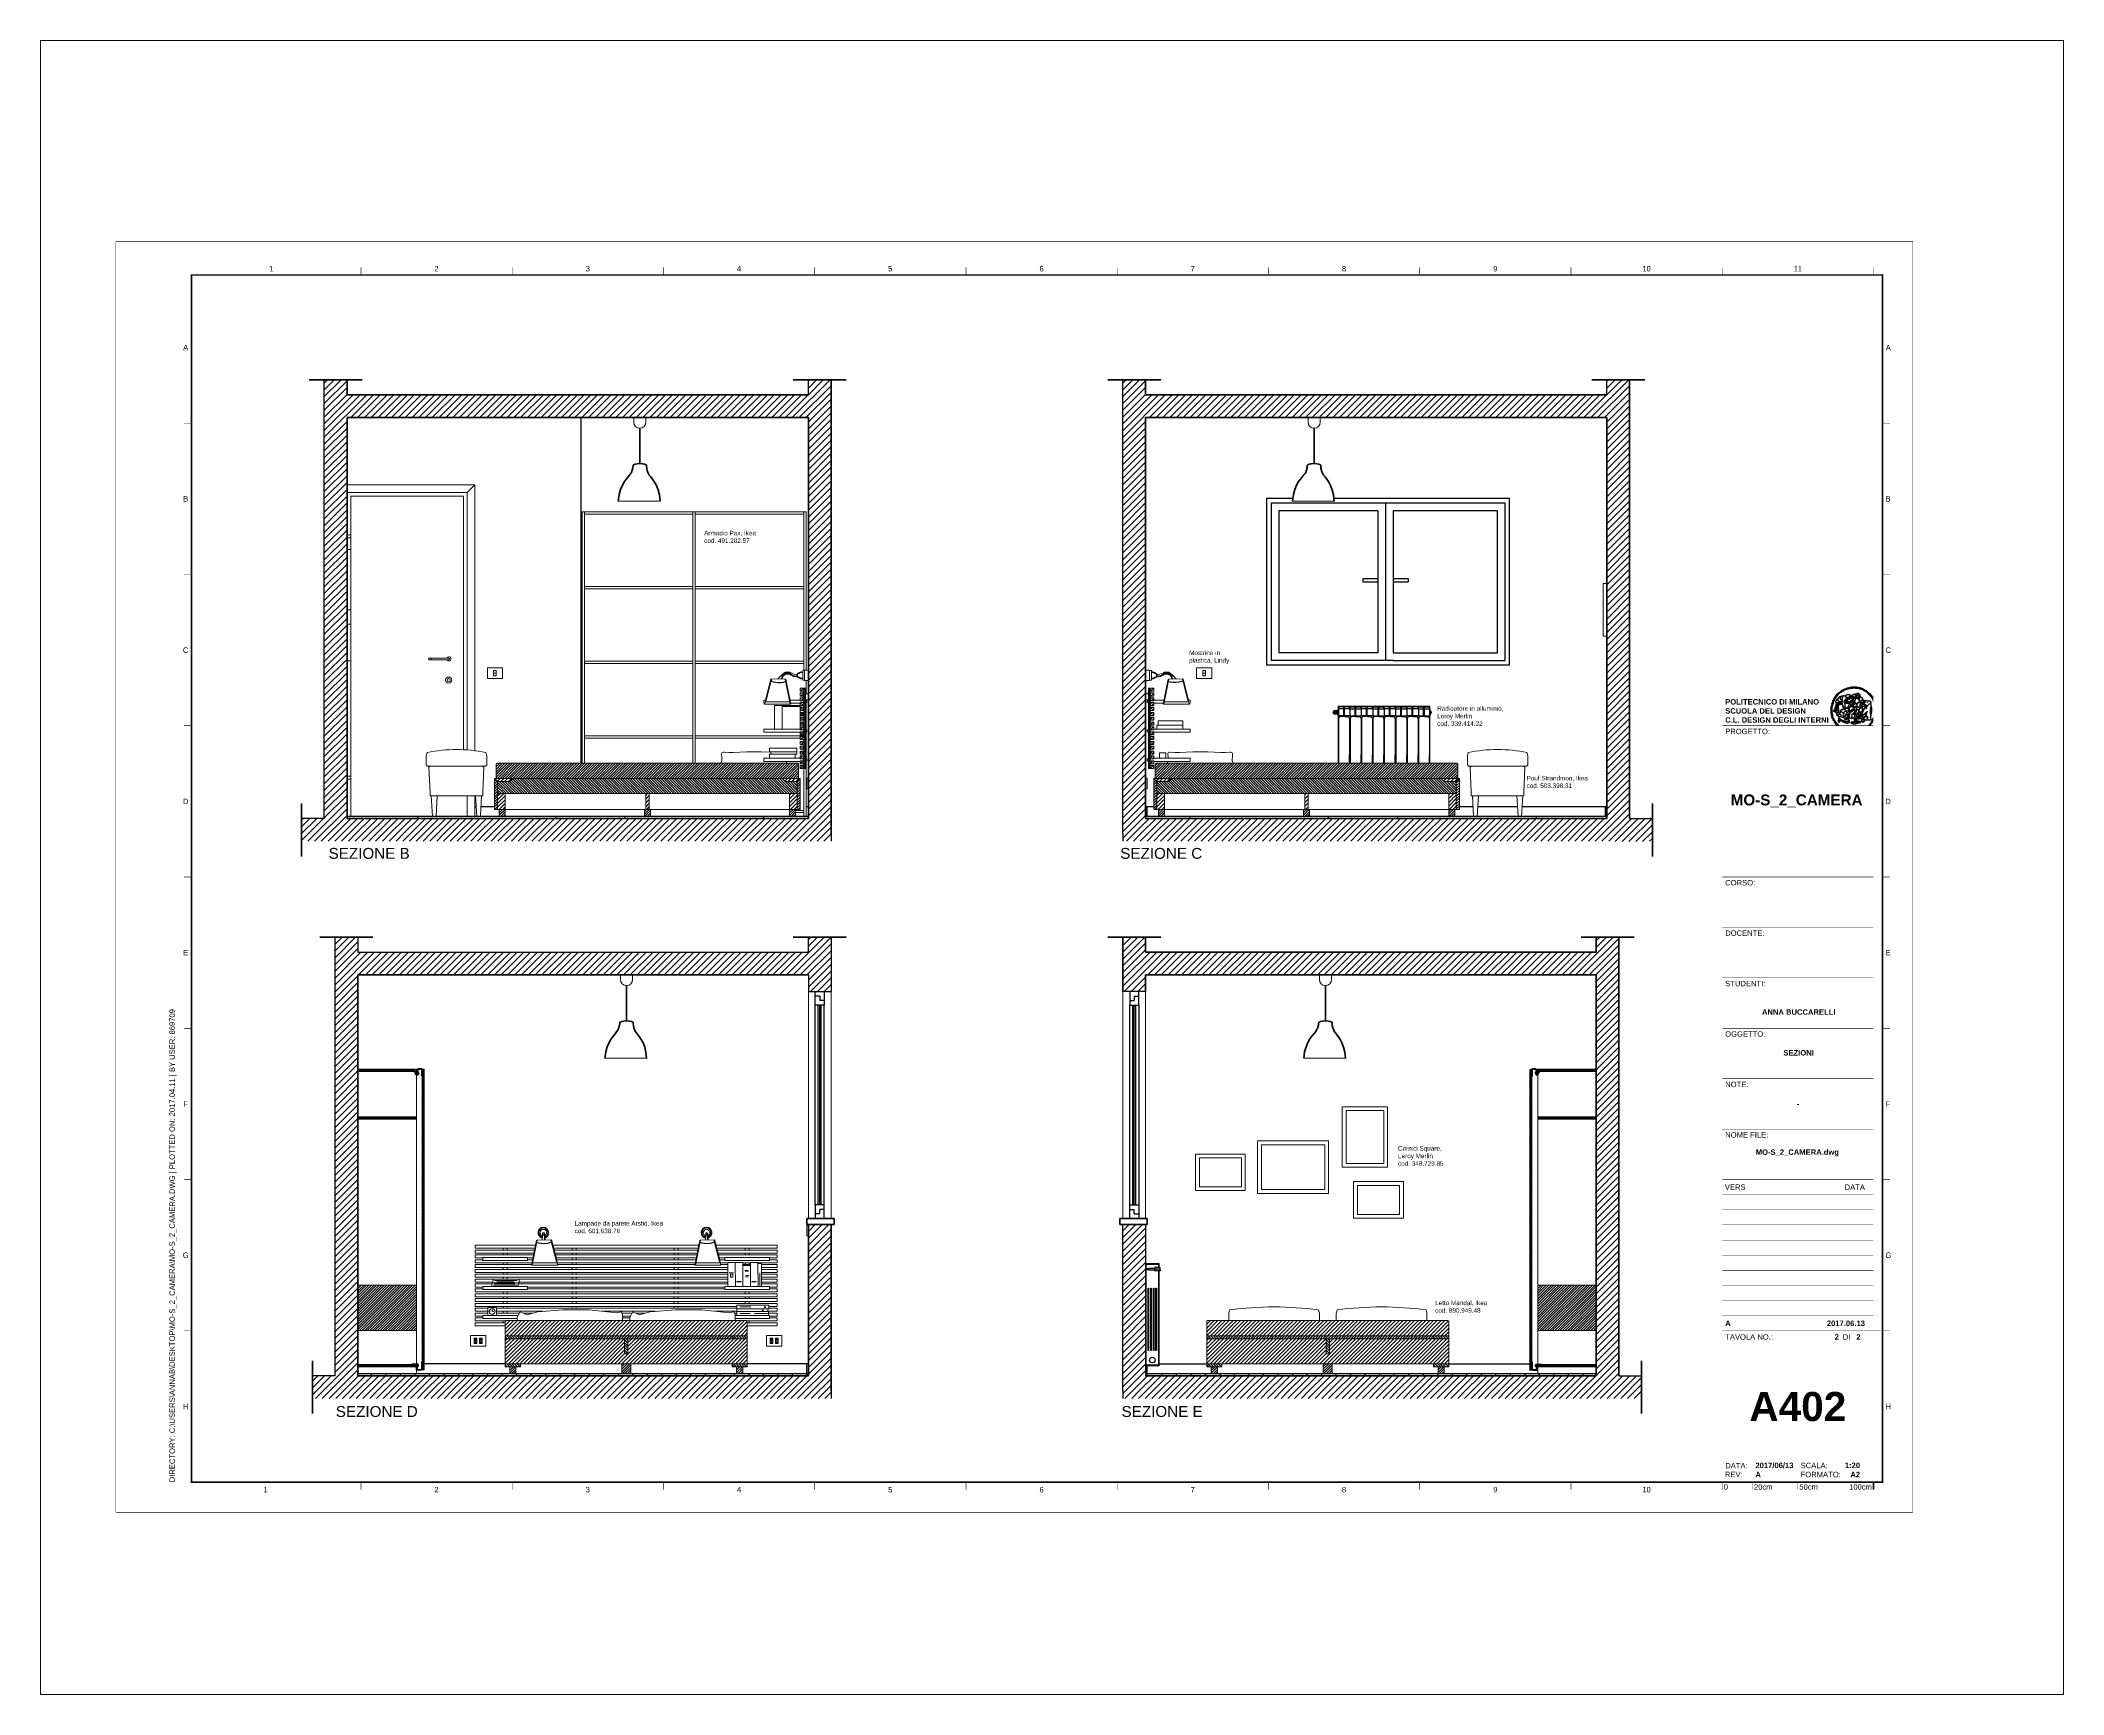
# Paper-space layout 'Layout2' of a CAD drawing. Header units: millimetres. Extents: x -26 to 643, y -61 to 486.
# The model-space entities are those that its viewports show. They can reach past a viewport. Long polylines and large blocks are cut down to what shows.
import ezdxf
from ezdxf.enums import TextEntityAlignment as Align

# ---------------------------------------------------------------- set-up
doc = ezdxf.new("R2010")
doc.units = ezdxf.units.MM
doc.set_wipeout_variables(frame=1)
for name, color, linetype, lineweight in [('A-FURN', 8, 'Continuous', 18), ('A-SECT A-MCUT', 7, 'Continuous', 35), ('A-WALL-FULL', 7, 'Continuous', 35), ('A-WALL-FULL-EXTR', 7, 'Continuous', 35)]:
    doc.layers.add(name, color=color, linetype=linetype, lineweight=lineweight)
for name, color, linetype in [('ARREDI_attrezzature', 175, 'Continuous'), ('finestre', 119, 'Continuous'), ('G-ANNO-LOGO', 3, 'Continuous'), ('G-ANNO-TEXT', 3, 'Continuous'), ('G-ANNO-TTLB', 3, 'Continuous'), ('Livello 1', 175, 'Continuous'), ('particolari', 6, 'Continuous')]:
    doc.layers.add(name, color=color, linetype=linetype)
doc.layers.add('G-ANNO-NPLT', color=210, linetype='Continuous', plot=False)
doc.styles.add('ARIAL', font='arial.ttf')
doc.styles.add('ARIAL-BOLD', font='')
doc.styles.add('E-ARIAL', font='arial.ttf')
doc.styles.get("Standard").update_dxf_attribs({"font": 'arial.ttf'})
doc.styles.get('ARIAL-BOLD').set_extended_font_data('Arial', bold=True)
pattern_1 = [(45, (-3.0277, 0), (-1.25, 1.25), [])]
pattern_2 = [(45, (-3.0277, 0), (-0.85, 0.85), [])]
pattern_3 = [(45, (-3.0277, 0), (-0.85, 0.85), [])]

# ---------------------------------------------------------------- blocks, each defined once
blk = doc.blocks.new('logoPolimi')
for p, q in [((-1.13, 2.09), (-1.03, 1.9)), ((-1.03, 2.14), (-0.94, 1.95)), ((-0.93, 2.18), (-0.84, 1.99)), ((-0.83, 2.22), (-0.75, 2.03)), ((-0.72, 2.26), (-0.66, 2.06)), ((-0.61, 2.29), (-0.56, 2.09)), ((-0.51, 2.32), (-0.46, 2.11)), ((-0.4, 2.34), (-0.36, 2.13)), ((-0.29, 2.35), (-0.26, 2.14)), ((-0.18, 2.36), (-0.16, 2.15)), ((-0.07, 2.37), (-0.06, 2.16)), ((0.04, 2.37), (0.04, 2.16)), ((0.15, 2.36), (0.14, 2.16)), ((0.26, 2.36), (0.24, 2.15)), ((0.37, 2.34), (0.34, 2.13)), ((0.48, 2.32), (0.44, 2.12)), ((0.59, 2.3), (0.54, 2.09)), ((0.69, 2.27), (0.63, 2.07)), ((0.8, 2.23), (0.73, 2.03)), ((0.9, 2.19), (0.82, 2)), ((1, 2.15), (0.91, 1.96)), ((1.1, 2.1), (1, 1.91)), ((-2.37, 0.12), (-2.16, 0.11)), ((-2.37, 0.01), (-2.16, 0.01)), ((-2.36, 0.23), (-2.15, 0.21)), ((-2.35, 0.34), (-2.14, 0.31)), ((-2.33, 0.45), (-2.12, 0.41)), ((-2.3, 0.55), (-2.1, 0.51)), ((-2.28, 0.66), (-2.07, 0.6)), ((-2.24, 0.77), (-2.04, 0.7)), ((-2.2, 0.87), (-2.01, 0.79)), ((-2.16, 0.97), (-1.97, 0.89)), ((-2.11, 1.07), (-1.93, 0.98)), ((-2.06, 1.17), (-1.88, 1.07)), ((-2.01, 1.26), (-1.83, 1.15)), ((-1.94, 1.36), (-1.77, 1.24)), ((-1.88, 1.45), (-1.71, 1.32)), ((-1.84, 0.03), (-1.82, 0.35)), ((-1.81, 1.53), (-1.65, 1.4)), ((-1.74, 1.61), (-1.58, 1.47)), ((-1.73, 0.59), (-1.73, 0.59)), ((-1.73, 0.59), (-1.73, 0.59)), ((-1.66, 1.69), (-1.51, 1.54)), ((-1.65, 0.57), (-1.65, 0.57)), ((-1.59, 1.12), (-1.59, 1.12)), ((-1.58, 1.77), (-1.44, 1.61)), ((-1.51, 0.55), (-1.51, 0.55)), ((-1.51, 0.55), (-1.51, 0.55)), ((-1.49, 1.84), (-1.36, 1.68)), ((-1.41, 1.91), (-1.28, 1.74)), ((-1.32, 1.97), (-1.2, 1.8)), ((-1.31, 0.79), (-1.21, 0.75)), ((-1.21, 0.75), (-1.31, 0.79)), ((-1.21, 0.75), (-1.31, 0.79)), ((-1.22, 2.03), (-1.11, 1.85)), ((-1.21, 0.75), (-1.21, 0.75)), ((-1.21, 0.75), (-1.21, 0.75)), ((-1.19, 0.76), (-1.19, 0.76)), ((-1.19, 0.76), (-1.19, 0.76)), ((-1.17, 0.99), (-1.18, 0.99)), ((-1.18, 0.99), (-1.17, 0.99)), ((-1.16, 0.57), (-1.16, 0.57)), ((-1.16, 0.57), (-1.16, 0.57)), ((-1.1, 0.01), (-0.99, 0.06)), ((-0.99, 0.06), (-1.1, 0.01)), ((-0.99, 0.06), (-1.1, 0.01)), ((-0.99, 0.06), (-0.99, 0.06)), ((-0.99, 0.06), (-0.99, 0.06)), ((-0.97, 0.79), (-0.98, 0.79)), ((-0.89, 0.84), (-0.97, 0.79)), ((-0.97, 0.79), (-0.89, 0.84)), ((-0.96, 1.41), (-0.96, 1.41)), ((-0.96, 1.41), (-0.96, 1.41)), ((-0.89, 0.84), (-0.82, 0.87)), ((-0.82, 0.87), (-0.89, 0.84)), ((-0.89, 0.84), (-0.82, 0.87)), ((-0.88, 0.83), (-0.89, 0.84)), ((-0.85, 1.39), (-0.85, 1.39)), ((-0.85, 1.39), (-0.85, 1.39)), ((-0.84, 0.14), (-0.84, 0.14)), ((-0.77, 1.08), (-0.78, 1.08)), ((-0.78, 1.08), (-0.77, 1.08)), ((-0.61, 1.12), (-0.77, 1.08)), ((-0.77, 1.08), (-0.61, 1.12)), ((-0.77, 1.08), (-0.61, 1.12)), ((-0.75, 1.3), (-0.76, 1.29)), ((-0.76, 1.29), (-0.75, 1.3)), ((-0.65, 0.99), (-0.7, 0.96)), ((-0.69, 0.18), (-0.68, 0.18)), ((-0.66, 0.93), (-0.66, 0.93)), ((-0.66, 0.93), (-0.64, 0.93)), ((-0.66, 0.93), (-0.66, 0.93)), ((-0.66, 0.93), (-0.66, 0.93)), ((-0.63, 1.01), (-0.63, 1.01)), ((-0.63, 1.01), (-0.62, 1.01)), ((-0.63, 0.66), (-0.63, 0.66)), ((-0.6, 1.12), (-0.61, 1.12)), ((-0.61, 1.12), (-0.6, 1.12)), ((-0.61, 1.12), (-0.6, 1.12)), ((-0.61, 0.86), (-0.57, 0.85)), ((-0.57, 0.85), (-0.61, 0.86)), ((-0.61, 0.86), (-0.57, 0.85)), ((-0.53, 1.08), (-0.6, 1.12)), ((-0.6, 1.12), (-0.6, 1.11)), ((-0.6, 1.12), (-0.53, 1.08)), ((-0.57, 0.8), (-0.59, 0.8)), ((-0.57, 0.85), (-0.53, 0.84)), ((-0.57, 0.85), (-0.57, 0.85)), ((-0.57, 0.85), (-0.57, 0.85)), ((-0.57, 0.85), (-0.53, 0.84)), ((-0.56, 0.29), (-0.49, 0.48)), ((-0.56, 0.14), (-0.56, 0.29)), ((-0.5, 0.11), (-0.56, 0.14)), ((-0.53, 0.84), (-0.51, 0.84)), ((-0.53, 0.84), (-0.51, 0.84)), ((-0.53, 0.84), (-0.53, 0.84)), ((-0.51, 0.11), (-0.51, 0.11)), ((-0.51, 0.11), (-0.51, 0.11)), ((-0.34, 0.33), (-0.5, 0.11)), ((-0.49, 0.48), (-0.41, 0.55)), ((-0.42, 0.8), (-0.47, 0.79)), ((-0.42, 0.8), (-0.47, 0.79)), ((-0.47, 0.79), (-0.45, 0.76)), ((-0.47, 0.79), (-0.45, 0.76)), ((-0.45, 1.14), (-0.42, 1.11)), ((-0.42, 1.26), (-0.36, 1.22)), ((-0.41, 0.55), (-0.34, 0.49)), ((-0.4, 1.37), (-0.38, 1.38)), ((-0.39, 1.37), (-0.4, 1.37)), ((-0.35, 1.33), (-0.4, 1.37)), ((-0.39, 1.24), (-0.4, 1.23)), ((-0.38, 1.14), (-0.38, 1.14)), ((-0.34, 0.49), (-0.09, 0.48)), ((-0.16, 0.32), (-0.34, 0.33)), ((-0.14, 0.32), (-0.31, 0.34)), ((-0.28, 1.3), (-0.29, 1.3)), ((-0.28, 1.3), (-0.28, 1.3)), ((-0.16, 1.24), (-0.16, 1.25)), ((-0.16, 1.25), (-0.16, 1.25)), ((-0.16, 0.49), (-0.14, 0.64)), ((-0.06, 0.27), (-0.16, 0.32)), ((-0.1, 0.88), (-0.09, 0.87)), ((-0.08, 1.37), (-0.08, 1.38)), ((-0.08, 1.23), (-0.05, 1.21)), ((-0.05, 1.21), (-0.08, 1.23)), ((-0.08, 1.23), (-0.05, 1.21)), ((-0.03, 0.26), (-0.06, 0.27)), ((-0.05, 1.21), (-0.04, 1.21)), ((-0.04, 1.21), (-0.05, 1.21)), ((-0.04, 1.21), (-0.04, 1.21)), ((-0.04, 1.21), (-0.04, 1.21)), ((-0.04, 0.48), (-0.03, 0.26)), ((0.03, 1.15), (0.03, 1.15)), ((0.03, 0.66), (0.03, 0.67)), ((0.07, 0.58), (0.07, 0.57)), ((0.1, 1.18), (0.1, 1.18)), ((0.1, 0.84), (0.1, 0.84)), ((0.13, 1.32), (0.17, 1.19)), ((0.14, 0.71), (0.34, 0.65)), ((0.31, 0.56), (0.17, 0.63)), ((0.27, 1.61), (0.27, 1.61)), ((0.27, 1.61), (0.27, 1.61)), ((0.27, 1.61), (0.27, 1.61)), ((0.29, 1.29), (0.29, 1.29)), ((0.29, 1.29), (0.29, 1.29)), ((0.29, 1.29), (0.29, 1.29)), ((0.29, 1.29), (0.29, 1.29)), ((0.33, 0.49), (0.34, 0.49)), ((0.33, 0.03), (0.35, 0.03)), ((0.33, 0.03), (0.35, 0.03)), ((0.34, 0.65), (0.34, 0.64)), ((0.35, 0.03), (0.57, 0.06)), ((0.35, 0.03), (0.57, 0.06)), ((0.35, 0.03), (0.35, 0.03)), ((0.35, 0.03), (0.35, 0.03)), ((0.38, 1.36), (0.37, 1.35)), ((0.38, 0.34), (0.37, 0.34)), ((0.38, 0.34), (0.38, 0.34)), ((0.43, 0.67), (0.39, 0.64)), ((0.49, 1.05), (0.51, 1.13)), ((0.51, 1.13), (0.49, 1.05)), ((0.49, 1.05), (0.51, 1.13)), ((0.51, 1.31), (0.5, 1.29)), ((0.51, 1.13), (0.52, 1.23)), ((0.52, 1.23), (0.51, 1.23)), ((0.51, 1.23), (0.52, 1.23)), ((0.52, 1.23), (0.51, 1.13)), ((0.51, 1.13), (0.52, 1.23)), ((0.52, 1.24), (0.6, 1.37)), ((0.52, 1.23), (0.6, 1.36)), ((0.6, 1.36), (0.52, 1.23)), ((0.52, 1.23), (0.52, 1.23)), ((0.52, 1.23), (0.52, 1.24)), ((0.52, 1.23), (0.52, 1.23)), ((0.55, 1.07), (0.53, 1.06)), ((0.53, 1.04), (0.53, 1.06)), ((0.53, 1.05), (0.53, 1.04)), ((0.54, 0.3), (0.63, 0.32)), ((0.54, -0.08), (0.61, 0.06)), ((0.61, 0.06), (0.54, -0.08)), ((0.54, -0.08), (0.61, 0.06)), ((0.56, 0.19), (0.59, 0.21)), ((0.57, 1.07), (0.57, 1.07)), ((0.57, 1.07), (0.57, 1.07)), ((0.57, 1.07), (0.57, 1.07)), ((0.57, 1.07), (0.57, 1.07)), ((0.57, 1.07), (0.57, 1.07)), ((0.57, 1.07), (0.57, 1.07)), ((0.57, 1.07), (0.57, 1.07)), ((0.58, 0.3), (0.59, 0.29)), ((0.59, 0.78), (0.59, 0.79)), ((0.59, 0.79), (0.59, 0.79)), ((0.59, 0.79), (0.59, 0.79)), ((0.59, 0.79), (0.59, 0.78)), ((0.61, 0.06), (0.6, 0.07)), ((0.6, 0.07), (0.61, 0.06)), ((0.61, 0.06), (0.61, 0.07)), ((0.62, 0.21), (0.65, 0.22)), ((0.64, 1.37), (0.65, 1.37)), ((0.69, 0.86), (0.68, 0.86)), ((0.68, 0.86), (0.69, 0.86)), ((0.68, 0.76), (0.68, 0.76)), ((0.76, 0.26), (0.76, 0.26)), ((0.82, 0.35), (0.84, 0.36)), ((0.82, 0.35), (0.82, 0.35)), ((0.84, 0.36), (0.84, 0.37)), ((0.85, 0.34), (1.05, 0.35)), ((0.93, 1.05), (0.93, 1.05)), ((0.93, 1.05), (0.93, 1.05)), ((0.93, 1.05), (0.93, 1.04)), ((0.93, 1.05), (0.93, 1.05)), ((0.97, 0.66), (0.96, 0.66)), ((1.01, 0.97), (0.98, 0.96)), ((1.2, 2.04), (1.09, 1.86)), ((1.17, 0.96), (1.17, 0.95)), ((1.17, 0.95), (1.17, 0.95)), ((1.29, 1.99), (1.18, 1.81)), ((1.38, 1.92), (1.26, 1.75)), ((1.34, 0.37), (1.26, 0.04)), ((1.27, 0.37), (1.27, 0.38)), ((1.28, 0.95), (1.28, 0.95)), ((1.47, 1.86), (1.34, 1.69)), ((1.37, 0.73), (1.46, 0.81)), ((1.41, 0.4), (1.41, 0.41)), ((1.56, 1.79), (1.42, 1.63)), ((1.64, 1.71), (1.49, 1.56)), ((1.49, 0.9), (1.57, 0.92)), ((1.72, 1.63), (1.56, 1.49)), ((1.67, 0.6), (1.57, 0.53)), ((1.79, 1.55), (1.63, 1.41)), ((1.86, 1.47), (1.7, 1.34)), ((1.93, 1.38), (1.76, 1.26)), ((1.99, 1.29), (1.81, 1.17)), ((2.05, 1.19), (1.87, 1.09)), ((2.1, 1.1), (1.92, 1)), ((2.15, 1), (1.96, 0.91)), ((2.19, 0.9), (2, 0.82)), ((2.23, 0.79), (2.04, 0.72)), ((2.27, 0.69), (2.07, 0.63)), ((2.3, 0.58), (2.09, 0.53)), ((2.32, 0.47), (2.12, 0.43)), ((2.34, 0.37), (2.13, 0.33)), ((2.36, 0.26), (2.15, 0.23)), ((2.37, 0.15), (2.16, 0.13)), ((2.37, 0.04), (2.16, 0.03)), ((-2.37, -0.1), (-2.16, -0.09)), ((-2.36, -0.21), (-2.15, -0.19)), ((-2.35, -0.32), (-2.14, -0.29)), ((-2.33, -0.43), (-2.12, -0.39)), ((-2.31, -0.54), (-2.1, -0.49)), ((-2.28, -0.65), (-2.08, -0.59)), ((-2.25, -0.75), (-2.05, -0.69)), ((-2.21, -0.86), (-2.02, -0.78)), ((-2.17, -0.96), (-1.98, -0.87)), ((-2.12, -1.06), (-1.93, -0.96)), ((-2.07, -1.16), (-1.89, -1.05)), ((-2.04, -0.15), (-1.97, -0.2)), ((-2.01, -1.25), (-1.84, -1.14)), ((-1.95, -1.34), (-1.78, -1.22)), ((-1.89, -1.43), (-1.72, -1.31)), ((-1.82, -1.52), (-1.66, -1.38)), ((-1.75, -1.6), (-1.59, -1.46)), ((-1.67, -1.68), (-1.52, -1.53)), ((-1.58, -0.12), (-1.6, -0.18)), ((-1.6, -0.18), (-1.58, -0.28)), ((-1.57, -0.54), (-1.59, -0.54)), ((-1.59, -0.54), (-1.59, -0.54)), ((-1.59, -1.76), (-1.45, -1.6)), ((-1.56, -0.32), (-1.56, -0.31)), ((-1.56, -0.31), (-1.56, -0.31)), ((-1.53, -0.65), (-1.53, -0.65)), ((-1.53, -0.65), (-1.53, -0.65)), ((-1.51, -1.83), (-1.37, -1.67)), ((-1.48, -0.86), (-1.48, -0.85)), ((-1.42, -0.37), (-1.42, -0.37)), ((-1.42, -1.9), (-1.29, -1.73)), ((-1.38, -0.46), (-1.38, -0.46)), ((-1.33, -1.96), (-1.21, -1.79)), ((-1.31, -0.24), (-1.31, -0.23)), ((-1.31, -0.23), (-1.31, -0.24)), ((-1.24, -2.02), (-1.13, -1.84)), ((-1.23, -0.19), (-1.23, -0.19)), ((-1.23, -0.19), (-1.23, -0.19)), ((-1.23, -0.19), (-1.23, -0.19)), ((-1.23, -0.19), (-1.23, -0.19)), ((-1.14, -2.08), (-1.04, -1.89)), ((-1.04, -2.13), (-0.95, -1.94)), ((-1.01, -0.39), (-1.02, -0.39)), ((-1.02, -0.39), (-1.01, -0.39)), ((-1.02, -0.7), (-1.02, -0.7)), ((-1.02, -0.7), (-1.02, -0.7)), ((-1.02, -0.7), (-1.02, -0.7)), ((-0.94, -2.18), (-0.86, -1.98)), ((-0.84, -2.22), (-0.77, -2.02)), ((-0.79, -0.51), (-0.83, -0.58)), ((-0.83, -0.58), (-0.79, -0.51)), ((-0.83, -0.58), (-0.79, -0.51)), ((-0.78, -1.05), (-0.83, -0.94)), ((-0.83, -0.94), (-0.78, -1.05)), ((-0.83, -0.94), (-0.83, -0.94)), ((-0.83, -0.94), (-0.78, -1.05)), ((-0.82, -1.23), (-0.82, -1.23)), ((-0.82, -1.23), (-0.77, -1.23)), ((-0.77, -1.23), (-0.82, -1.23)), ((-0.82, -1.23), (-0.82, -1.23)), ((-0.77, -1.23), (-0.82, -1.23)), ((-0.75, -0.96), (-0.8, -0.89)), ((-0.8, -0.89), (-0.79, -0.92)), ((-0.79, -0.92), (-0.8, -0.89)), ((-0.8, -0.89), (-0.75, -0.96)), ((-0.79, -0.92), (-0.8, -0.89)), ((-0.8, -0.89), (-0.8, -0.89)), ((-0.8, -0.89), (-0.75, -0.96)), ((-0.79, -0.92), (-0.78, -0.95)), ((-0.78, -0.95), (-0.79, -0.92)), ((-0.78, -0.95), (-0.79, -0.92)), ((-0.77, -0.49), (-0.78, -0.48)), ((-0.78, -0.48), (-0.77, -0.49)), ((-0.78, -0.95), (-0.76, -1)), ((-0.76, -1), (-0.78, -0.95)), ((-0.76, -1), (-0.78, -0.95)), ((-0.71, -0.89), (-0.75, -0.87)), ((-0.75, -0.87), (-0.71, -0.89)), ((-0.75, -0.87), (-0.71, -0.89)), ((-0.72, -1.01), (-0.75, -0.96)), ((-0.75, -0.96), (-0.72, -1.01)), ((-0.75, -0.96), (-0.72, -1.01)), ((-0.74, -2.25), (-0.67, -2.05)), ((-0.64, -0.93), (-0.71, -0.89)), ((-0.71, -0.89), (-0.64, -0.93)), ((-0.71, -0.89), (-0.64, -0.93)), ((-0.66, -0.53), (-0.66, -0.53)), ((-0.66, -0.53), (-0.66, -0.53)), ((-0.66, -0.53), (-0.66, -0.53)), ((-0.39, -0.81), (-0.51, -0.69)), ((-0.51, -1.04), (-0.5, -1.04)), ((-0.48, -0.42), (-0.48, -0.42)), ((-0.48, -0.42), (-0.48, -0.42)), ((-0.48, -0.42), (-0.48, -0.42)), ((-0.41, -0.51), (-0.41, -0.51)), ((-0.38, -0.05), (-0.39, -0.12)), ((-0.39, -0.12), (-0.37, -0.1)), ((-0.35, -0.14), (-0.37, -0.08)), ((-0.37, -0.09), (-0.37, -0.09)), ((-0.33, -0.12), (-0.35, -0.14)), ((-0.32, -0.14), (-0.35, -0.14)), ((-0.35, -0.18), (-0.34, -0.22)), ((-0.34, -0.08), (-0.29, -0.16)), ((-0.34, -0.22), (-0.34, -0.22)), ((-0.27, -0.17), (-0.32, -0.14)), ((-0.25, -0.91), (-0.26, -0.9)), ((-0.26, -1.29), (0.1, -1.2)), ((0.1, -1.2), (-0.26, -1.29)), ((0.08, -1.4), (-0.26, -1.29)), ((-0.26, -1.29), (0.08, -1.4)), ((-0.26, -1.38), (-0.26, -1.29)), ((-0.26, -1.29), (-0.26, -1.29)), ((-0.26, -1.29), (-0.26, -1.38)), ((-0.26, -1.29), (0.08, -1.4)), ((-0.26, -1.29), (-0.26, -1.29)), ((0.08, -1.49), (-0.26, -1.38)), ((-0.26, -1.38), (0.09, -1.49)), ((-0.14, -0.15), (-0.16, -0.13)), ((-0.11, -0.04), (-0.12, -0.05)), ((-0.04, -0.41), (-0.01, -0.44)), ((-0.01, -0.44), (-0.04, -0.41)), ((-0.04, -0.41), (-0.01, -0.44)), ((0.07, -0.84), (0.07, -0.84)), ((0.07, -0.84), (0.07, -0.84)), ((0.1, -1.2), (0.08, -1.32)), ((0.08, -1.32), (0.13, -1.2)), ((0.08, -1.4), (0.72, -1.22)), ((0.72, -1.22), (0.08, -1.4)), ((0.08, -1.4), (0.72, -1.22)), ((0.72, -1.31), (0.08, -1.49)), ((0.08, -1.44), (0.08, -1.4)), ((0.08, -1.4), (0.08, -1.44)), ((0.08, -1.4), (0.08, -1.49)), ((0.08, -1.49), (0.08, -1.44)), ((0.08, -1.44), (0.08, -1.44)), ((0.08, -1.44), (0.08, -1.45)), ((0.08, -1.45), (0.08, -1.46)), ((0.08, -1.46), (0.08, -1.49)), ((0.1, -1.01), (0.09, -0.86)), ((0.1, -1.01), (0.09, -0.86)), ((0.09, -1.49), (0.72, -1.31)), ((0.1, -1.2), (0.12, -1.04)), ((0.12, -1.04), (0.1, -1.2)), ((0.13, -1.2), (0.1, -1.2)), ((0.1, -1.2), (0.13, -1.2)), ((0.13, -1.2), (0.1, -1.2)), ((0.1, -1.2), (0.1, -1.2)), ((0.11, -0.44), (0.11, -0.44)), ((0.11, -0.44), (0.11, -0.44)), ((0.12, -0.21), (0.12, -0.21)), ((0.12, -0.21), (0.12, -0.21)), ((0.12, -0.21), (0.12, -0.21)), ((0.12, -0.21), (0.12, -0.21)), ((0.12, -0.21), (0.12, -0.21)), ((0.12, -0.21), (0.12, -0.21)), ((0.12, -0.21), (0.12, -0.21)), ((0.12, -0.21), (0.12, -0.21)), ((0.12, -0.21), (0.12, -0.21)), ((0.12, -0.21), (0.12, -0.21)), ((0.12, -0.21), (0.12, -0.21)), ((0.12, -0.21), (0.12, -0.21)), ((0.12, -0.21), (0.12, -0.21)), ((0.12, -0.56), (0.14, -0.53)), ((0.14, -0.53), (0.12, -0.56)), ((0.12, -0.56), (0.14, -0.53)), ((0.12, -1.04), (0.12, -1.04)), ((0.12, -1.04), (0.12, -1.04)), ((0.12, -1.04), (0.12, -1.04)), ((0.21, -0.99), (0.13, -1.2)), ((0.13, -1.2), (0.21, -0.99)), ((0.36, -1.14), (0.13, -1.2)), ((0.13, -1.2), (0.26, -1.17)), ((0.14, -0.53), (0.16, -0.49)), ((0.16, -0.49), (0.14, -0.53)), ((0.14, -0.53), (0.16, -0.49)), ((0.16, -0.49), (0.16, -0.49)), ((0.16, -0.49), (0.16, -0.49)), ((0.28, -1.19), (0.21, -0.99)), ((0.21, -0.99), (0.31, -1.27)), ((0.24, -0.17), (0.24, -0.16)), ((0.24, -0.16), (0.24, -0.17)), ((0.25, -0.84), (0.25, -0.88)), ((0.25, -0.88), (0.25, -0.84)), ((0.25, -0.88), (0.25, -0.84)), ((0.25, -0.88), (0.29, -1.17)), ((0.26, -0.88), (0.25, -0.88)), ((0.31, -1.27), (0.25, -0.88)), ((0.26, -1.17), (0.28, -1.16)), ((0.28, -1.16), (0.36, -1.14)), ((0.29, -1.17), (0.28, -1.19)), ((0.36, -1.14), (0.72, -1.22)), ((0.72, -1.22), (0.36, -1.14)), ((0.49, -0.31), (0.49, -0.31)), ((0.49, -0.31), (0.49, -0.31)), ((0.5, -0.27), (0.5, -0.27)), ((0.51, -0.27), (0.51, -0.27)), ((0.78, -2.24), (0.71, -2.04)), ((0.72, -0.81), (0.75, -0.89)), ((0.72, -1.22), (0.72, -1.31)), ((0.72, -1.31), (0.72, -1.22)), ((0.74, -0.23), (0.74, -0.23)), ((0.74, -0.23), (0.75, -0.24)), ((0.75, -0.23), (0.75, -0.23)), ((0.89, -2.2), (0.81, -2)), ((0.86, -0.25), (0.82, -0.34)), ((0.87, -0.22), (0.86, -0.23)), ((0.87, -0.22), (0.86, -0.25)), ((0.99, -2.15), (0.9, -1.96)), ((0.96, -0.58), (0.96, -0.57)), ((1.09, -2.11), (0.99, -1.92)), ((1.05, -1.05), (1.04, -1.05)), ((1.19, -2.05), (1.08, -1.87)), ((1.28, -2), (1.17, -1.82)), ((1.37, -1.93), (1.25, -1.76)), ((1.31, -0.27), (1.3, -0.26)), ((1.3, -0.26), (1.3, -0.26)), ((1.3, -0.26), (1.3, -0.26)), ((1.3, -0.26), (1.31, -0.27)), ((1.3, -0.26), (1.3, -0.26)), ((1.46, -1.87), (1.33, -1.7)), ((1.54, -1.8), (1.41, -1.64)), ((1.63, -1.72), (1.48, -1.57)), ((1.71, -1.65), (1.55, -1.5)), ((1.78, -1.57), (1.62, -1.43)), ((1.85, -1.48), (1.69, -1.35)), ((1.92, -1.39), (1.75, -1.27)), ((1.98, -1.3), (1.81, -1.19)), ((2.04, -1.21), (1.86, -1.1)), ((2.09, -1.11), (1.91, -1.01)), ((2.14, -1.01), (1.95, -0.92)), ((2.19, -0.91), (1.99, -0.83)), ((2.23, -0.81), (2.03, -0.74)), ((2.26, -0.7), (2.06, -0.64)), ((2.29, -0.6), (2.09, -0.55)), ((2.32, -0.49), (2.11, -0.45)), ((2.34, -0.38), (2.13, -0.35)), ((2.35, -0.27), (2.15, -0.25)), ((2.37, -0.08), (2.16, -0.07)), ((2.36, -0.16), (2.16, -0.15)), ((-0.63, -2.29), (-0.57, -2.08)), ((-0.52, -2.31), (-0.48, -2.11)), ((-0.42, -2.33), (-0.38, -2.13)), ((-0.31, -2.35), (-0.28, -2.14)), ((-0.2, -2.36), (-0.18, -2.15)), ((-0.09, -2.37), (-0.08, -2.16)), ((0.03, -2.37), (0.02, -2.16)), ((0.14, -2.37), (0.12, -2.16)), ((0.25, -2.36), (0.22, -2.15)), ((0.35, -2.34), (0.32, -2.14)), ((0.46, -2.32), (0.42, -2.12)), ((0.57, -2.3), (0.52, -2.1)), ((0.68, -2.27), (0.62, -2.07))]:
    blk.add_line(p, q)
for points in [[(-1.9, 0.12), (-1.94, 0.02), (-2.05, -0.09), (-2.05, -0.09)], [(-1.86, 0.38), (-1.86, 0.38), (-1.87, 0.19), (-1.9, 0.12)], [(-1.76, 0.6), (-1.76, 0.6), (-1.84, 0.57), (-1.86, 0.38)], [(-1.86, -0.04), (-1.84, 0.02), (-1.84, 0.03), (-1.84, 0.03)], [(-1.82, 0.78), (-1.83, 0.8), (-1.85, 0.86), (-1.83, 0.88)], [(-1.82, 0.78), (-1.83, 0.8), (-1.85, 0.86), (-1.83, 0.88)], [(-1.83, 0.88), (-1.81, 0.9), (-1.76, 0.96), (-1.76, 0.96)], [(-1.83, 0.88), (-1.81, 0.9), (-1.76, 0.96), (-1.76, 0.96)], [(-1.76, 0.6), (-1.83, 0.7), (-1.78, 0.74), (-1.78, 0.74)], [(-1.78, 0.74), (-1.79, 0.74), (-1.83, 0.7), (-1.76, 0.6)], [(-1.78, 0.74), (-1.8, 0.76), (-1.81, 0.78), (-1.82, 0.78)], [(-1.78, 0.74), (-1.8, 0.76), (-1.81, 0.78), (-1.82, 0.78)], [(-1.82, 0.35), (-1.81, 0.5), (-1.73, 0.59), (-1.73, 0.59)], [(-1.82, -0.19), (-1.73, -0.07), (-1.75, 0.14), (-1.75, 0.3)], [(-1.75, 0.33), (-1.75, 0.17), (-1.73, -0.05), (-1.8, -0.17)], [(-1.78, 0.74), (-1.75, 0.72), (-1.72, 0.69), (-1.68, 0.7)], [(-1.68, 0.7), (-1.72, 0.69), (-1.75, 0.72), (-1.78, 0.74)], [(-1.68, 0.7), (-1.72, 0.69), (-1.75, 0.72), (-1.78, 0.74)], [(-1.78, 0.74), (-1.78, 0.74), (-1.78, 0.74), (-1.78, 0.74)], [(-1.76, 0.96), (-1.68, 1.1), (-1.59, 1.12), (-1.59, 1.12)], [(-1.76, 0.96), (-1.68, 1.1), (-1.6, 1.12), (-1.6, 1.12)], [(-1.73, 0.59), (-1.74, 0.59), (-1.75, 0.6), (-1.76, 0.6)], [(-1.73, 0.59), (-1.74, 0.59), (-1.75, 0.6), (-1.76, 0.6)], [(-1.75, 0.3), (-1.76, 0.47), (-1.65, 0.57), (-1.65, 0.57)], [(-1.65, 0.57), (-1.65, 0.57), (-1.76, 0.5), (-1.75, 0.33)], [(-1.65, 0.57), (-1.68, 0.58), (-1.7, 0.58), (-1.73, 0.59)], [(-1.65, 0.57), (-1.68, 0.58), (-1.7, 0.58), (-1.73, 0.59)], [(-1.5, 0.71), (-1.53, 0.74), (-1.61, 0.71), (-1.68, 0.7)], [(-1.68, 0.7), (-1.61, 0.71), (-1.53, 0.73), (-1.5, 0.71)], [(-1.5, 0.71), (-1.53, 0.73), (-1.61, 0.71), (-1.68, 0.7)], [(-1.51, 0.55), (-1.56, 0.56), (-1.61, 0.56), (-1.65, 0.57)], [(-1.65, 0.57), (-1.61, 0.56), (-1.56, 0.56), (-1.51, 0.55)], [(-1.51, 0.55), (-1.56, 0.56), (-1.61, 0.56), (-1.65, 0.57)], [(-1.59, 1.12), (-1.6, 1.06), (-1.61, 0.99), (-1.61, 0.97)], [(-1.61, 0.97), (-1.61, 0.99), (-1.6, 1.06), (-1.59, 1.12)], [(-1.61, 0.97), (-1.61, 0.99), (-1.6, 1.06), (-1.59, 1.12)], [(-1.61, 0.97), (-1.61, 0.95), (-1.56, 0.88), (-1.54, 0.87)], [(-1.54, 0.87), (-1.56, 0.88), (-1.61, 0.95), (-1.61, 0.97)], [(-1.54, 0.87), (-1.56, 0.88), (-1.61, 0.96), (-1.61, 0.97)], [(-1.59, 1.12), (-1.59, 1.13), (-1.59, 1.15), (-1.58, 1.16)], [(-1.59, 1.12), (-1.59, 1.13), (-1.59, 1.15), (-1.58, 1.16)], [(-1.58, 1.16), (-1.57, 1.21), (-1.52, 1.23), (-1.49, 1.25)], [(-1.58, 1.16), (-1.57, 1.21), (-1.52, 1.23), (-1.49, 1.25)], [(-1.58, 0.36), (-1.58, 0.48), (-1.51, 0.55), (-1.51, 0.55)], [(-1.51, 0.55), (-1.51, 0.55), (-1.58, 0.48), (-1.58, 0.36)], [(-1.51, 0.55), (-1.51, 0.55), (-1.58, 0.48), (-1.58, 0.36)], [(-1.55, 0.04), (-1.55, 0.08), (-1.58, 0.25), (-1.58, 0.36)], [(-1.58, 0.36), (-1.58, 0.25), (-1.55, 0.08), (-1.55, 0.04)], [(-1.58, 0.36), (-1.58, 0.25), (-1.55, 0.08), (-1.55, 0.04)], [(-1.58, -0.12), (-1.57, -0.06), (-1.55, 0.02), (-1.55, 0.04)], [(-1.55, 0.04), (-1.55, 0.02), (-1.57, -0.06), (-1.58, -0.12)], [(-1.55, 0.04), (-1.55, 0.02), (-1.56, -0.04), (-1.57, -0.1)], [(-1.54, 0.87), (-1.52, 0.85), (-1.47, 0.83), (-1.44, 0.83)], [(-1.44, 0.83), (-1.47, 0.83), (-1.52, 0.85), (-1.54, 0.87)], [(-1.45, 0.83), (-1.47, 0.83), (-1.52, 0.85), (-1.54, 0.87)], [(-1.51, 0.55), (-1.33, 0.54), (-1.16, 0.57), (-1.16, 0.57)], [(-1.16, 0.57), (-1.16, 0.57), (-1.33, 0.54), (-1.51, 0.55)], [(-1.16, 0.57), (-1.16, 0.57), (-1.33, 0.54), (-1.51, 0.55)], [(-1.5, 0.71), (-1.46, 0.68), (-1.4, 0.62), (-1.33, 0.66)], [(-1.33, 0.66), (-1.4, 0.62), (-1.46, 0.68), (-1.5, 0.71)], [(-1.33, 0.66), (-1.4, 0.62), (-1.46, 0.68), (-1.5, 0.71)], [(-1.49, 1.25), (-1.46, 1.26), (-1.42, 1.33), (-1.39, 1.36)], [(-1.49, 1.25), (-1.46, 1.27), (-1.43, 1.34), (-1.39, 1.36)], [(-1.31, 0.79), (-1.33, 0.79), (-1.42, 0.83), (-1.45, 0.83)], [(-1.44, 0.83), (-1.42, 0.83), (-1.33, 0.79), (-1.31, 0.79)], [(-1.31, 0.79), (-1.33, 0.79), (-1.42, 0.83), (-1.44, 0.83)], [(-1.35, 1.1), (-1.4, 1.17), (-1.36, 1.23), (-1.29, 1.31)], [(-1.29, 1.31), (-1.36, 1.23), (-1.4, 1.17), (-1.35, 1.1)], [(-1.35, 1.1), (-1.4, 1.17), (-1.36, 1.23), (-1.29, 1.31)], [(-1.39, 1.36), (-1.35, 1.38), (-1.26, 1.4), (-1.19, 1.41)], [(-1.39, 1.36), (-1.35, 1.38), (-1.26, 1.4), (-1.19, 1.41)], [(-1.18, 0.99), (-1.24, 0.97), (-1.3, 1.03), (-1.35, 1.1)], [(-1.35, 1.1), (-1.3, 1.03), (-1.24, 0.97), (-1.18, 0.99)], [(-1.18, 1), (-1.24, 0.97), (-1.3, 1.03), (-1.35, 1.1)], [(-1.33, 0.66), (-1.28, 0.7), (-1.23, 0.73), (-1.21, 0.75)], [(-1.21, 0.75), (-1.23, 0.73), (-1.28, 0.7), (-1.33, 0.66)], [(-1.21, 0.75), (-1.23, 0.73), (-1.28, 0.7), (-1.33, 0.66)], [(-1.29, 1.31), (-1.22, 1.39), (-1.01, 1.41), (-0.96, 1.41)], [(-0.96, 1.41), (-1.01, 1.41), (-1.22, 1.39), (-1.29, 1.31)], [(-1.29, 1.31), (-1.22, 1.39), (-1.01, 1.41), (-0.96, 1.41)], [(-1.24, -0.02), (-1.21, -0.01), (-1.1, 0.01), (-1.1, 0.01)], [(-1.1, 0.01), (-1.1, 0.01), (-1.21, -0.01), (-1.24, -0.02)], [(-1.1, 0.01), (-1.1, 0.01), (-1.21, -0.01), (-1.24, -0.02)], [(-1.21, 0.75), (-1.2, 0.75), (-1.19, 0.76), (-1.19, 0.76)], [(-1.19, 0.76), (-1.19, 0.76), (-1.2, 0.75), (-1.21, 0.75)], [(-1.19, 0.76), (-1.19, 0.76), (-1.2, 0.76), (-1.21, 0.75)], [(-1.19, 1.41), (-1.11, 1.43), (-0.97, 1.41), (-0.97, 1.41)], [(-1.19, 1.41), (-1.12, 1.43), (-0.98, 1.41), (-0.98, 1.41)], [(-1.19, 0.76), (-1.19, 0.77), (-1.18, 0.78), (-1.18, 0.79)], [(-1.18, 0.79), (-1.18, 0.78), (-1.19, 0.77), (-1.19, 0.76)], [(-1.19, 0.76), (-1.19, 0.77), (-1.19, 0.78), (-1.18, 0.79)], [(-1.18, 0.68), (-1.18, 0.68), (-1.19, 0.71), (-1.19, 0.76)], [(-1.19, 0.76), (-1.19, 0.71), (-1.18, 0.68), (-1.18, 0.68)], [(-1.18, 0.68), (-1.18, 0.68), (-1.19, 0.71), (-1.19, 0.76)], [(-1.18, 0.97), (-1.18, 0.97), (-1.18, 0.98), (-1.17, 0.99)], [(-1.17, 0.99), (-1.18, 0.98), (-1.18, 0.97), (-1.18, 0.97)], [(-1.18, 0.97), (-1.18, 0.97), (-1.18, 0.98), (-1.17, 0.99)], [(-1.18, 0.79), (-1.17, 0.86), (-1.18, 0.95), (-1.18, 0.97)], [(-1.18, 0.97), (-1.18, 0.95), (-1.17, 0.86), (-1.18, 0.79)], [(-1.18, 0.79), (-1.17, 0.86), (-1.18, 0.95), (-1.18, 0.97)], [(-1.16, 0.57), (-1.17, 0.6), (-1.18, 0.64), (-1.18, 0.68)], [(-1.18, 0.68), (-1.18, 0.64), (-1.17, 0.6), (-1.16, 0.57)], [(-1.16, 0.57), (-1.17, 0.6), (-1.18, 0.64), (-1.18, 0.68)], [(-1.17, 0.99), (-1.17, 1.03), (-1.16, 1.09), (-1.14, 1.13)], [(-1.09, 0.42), (-1.1, 0.44), (-1.14, 0.48), (-1.16, 0.57)], [(-1.16, 0.57), (-1.14, 0.48), (-1.1, 0.44), (-1.09, 0.42)], [(-1.09, 0.42), (-1.1, 0.44), (-1.14, 0.48), (-1.16, 0.57)], [(-1.14, 1.13), (-1.12, 1.18), (-1.05, 1.31), (-1.05, 1.31)], [(-1.12, 0.46), (-1.12, 0.46), (-1.13, 0.38), (-1.11, 0.26)], [(-1.11, 0.26), (-1.08, 0.14), (-1.05, 0.03), (-1.05, 0.03)], [(-1.02, 0.32), (-1.02, 0.32), (-1.08, 0.4), (-1.09, 0.42)], [(-1.09, 0.42), (-1.08, 0.4), (-1.02, 0.32), (-1.02, 0.32)], [(-1.02, 0.32), (-1.02, 0.32), (-1.08, 0.4), (-1.09, 0.42)], [(-0.98, 0.2), (-0.98, 0.21), (-1.02, 0.32), (-1.02, 0.32)], [(-1.02, 0.32), (-1.02, 0.32), (-0.98, 0.21), (-0.98, 0.2)], [(-0.98, 0.2), (-0.98, 0.21), (-1.02, 0.32), (-1.02, 0.32)], [(-1.01, 0.12), (-1, 0.16), (-0.98, 0.19), (-0.98, 0.2)], [(-0.98, 0.2), (-0.98, 0.19), (-1, 0.16), (-1.01, 0.12)], [(-1.01, 0.12), (-1, 0.16), (-0.98, 0.19), (-0.98, 0.2)], [(-0.99, 0.06), (-1, 0.07), (-1.01, 0.1), (-1.01, 0.12)], [(-1.01, 0.12), (-1.01, 0.1), (-1, 0.07), (-0.99, 0.06)], [(-0.99, 0.06), (-1, 0.07), (-1.01, 0.1), (-1.01, 0.12)], [(-0.99, 0.06), (-0.99, 0.06), (-0.99, 0.06), (-0.98, 0.05)], [(-0.98, 0.05), (-0.99, 0.06), (-0.99, 0.06), (-0.99, 0.06)], [(-0.99, 0.05), (-0.99, 0.06), (-0.99, 0.06), (-0.99, 0.06)], [(-0.95, 0.02), (-0.96, 0.03), (-0.97, 0.04), (-0.99, 0.05)], [(-0.98, 1.41), (-0.98, 1.41), (-0.97, 1.41), (-0.96, 1.41)], [(-0.98, 0.81), (-0.94, 0.85), (-0.92, 0.93), (-0.91, 0.97)], [(-0.91, 0.97), (-0.92, 0.93), (-0.94, 0.85), (-0.98, 0.81)], [(-0.91, 0.97), (-0.92, 0.93), (-0.94, 0.85), (-0.98, 0.81)], [(-0.98, 0.79), (-0.98, 0.81), (-0.98, 0.81), (-0.98, 0.81)], [(-0.98, 0.81), (-0.98, 0.81), (-0.98, 0.81), (-0.98, 0.79)], [(-0.98, 0.81), (-0.98, 0.81), (-0.98, 0.81), (-0.98, 0.79)], [(-0.98, 0.79), (-0.98, 0.79), (-0.98, 0.78), (-0.97, 0.77)], [(-0.98, 0.79), (-0.98, 0.79), (-0.98, 0.78), (-0.97, 0.77)], [(-0.98, 0.05), (-0.97, 0.04), (-0.96, 0.03), (-0.95, 0.02)], [(-0.95, 0.02), (-0.96, 0.03), (-0.97, 0.04), (-0.98, 0.05)], [(-0.97, 1.41), (-0.97, 1.41), (-0.97, 1.41), (-0.96, 1.41)], [(-0.97, 0.77), (-0.96, 0.74), (-0.91, 0.64), (-0.91, 0.57)], [(-0.97, 0.77), (-0.96, 0.74), (-0.91, 0.64), (-0.91, 0.57)], [(-0.96, 1.41), (-0.94, 1.41), (-0.9, 1.41), (-0.85, 1.39)], [(-0.96, 1.41), (-0.94, 1.41), (-0.9, 1.41), (-0.85, 1.39)], [(-0.95, 0.02), (-0.94, 0.01), (-0.92, 0.01), (-0.9, 0.01)], [(-0.9, 0.01), (-0.92, 0.01), (-0.94, 0.01), (-0.95, 0.02)], [(-0.91, 0.01), (-0.92, 0.01), (-0.94, 0.01), (-0.95, 0.02)], [(-0.91, 0.97), (-0.89, 1), (-0.87, 1.01), (-0.84, 1.02)], [(-0.84, 1.02), (-0.87, 1.01), (-0.89, 1), (-0.91, 0.97)], [(-0.84, 1.02), (-0.87, 1.01), (-0.89, 1.01), (-0.91, 0.97)], [(-0.91, 0.57), (-0.91, 0.5), (-0.9, 0.43), (-0.88, 0.37)], [(-0.91, 0.57), (-0.91, 0.5), (-0.9, 0.43), (-0.88, 0.37)], [(-0.87, 0.03), (-0.87, 0.03), (-0.89, 0.01), (-0.91, 0.01)], [(-0.9, 0.01), (-0.89, 0.01), (-0.87, 0.03), (-0.87, 0.03)], [(-0.87, 0.03), (-0.87, 0.03), (-0.89, 0.01), (-0.9, 0.01)], [(-0.88, 0.84), (-0.88, 0.84), (-0.89, 0.79), (-0.88, 0.77)], [(-0.88, 0.77), (-0.89, 0.79), (-0.88, 0.83), (-0.88, 0.83)], [(-0.74, 0.66), (-0.85, 0.67), (-0.88, 0.77), (-0.88, 0.77)], [(-0.88, 0.77), (-0.88, 0.77), (-0.85, 0.67), (-0.74, 0.66)], [(-0.88, 0.37), (-0.86, 0.32), (-0.83, 0.25), (-0.82, 0.25)], [(-0.88, 0.37), (-0.86, 0.32), (-0.83, 0.25), (-0.82, 0.25)], [(-0.87, 0.03), (-0.86, 0.03), (-0.86, 0.05), (-0.86, 0.06)], [(-0.86, 0.06), (-0.86, 0.05), (-0.86, 0.03), (-0.87, 0.03)], [(-0.86, 0.06), (-0.86, 0.05), (-0.86, 0.03), (-0.87, 0.03)], [(-0.85, 1.39), (-0.86, 1.42), (-0.8, 1.45), (-0.8, 1.46)], [(-0.85, 1.39), (-0.86, 1.42), (-0.83, 1.44), (-0.82, 1.45)], [(-0.86, 0.06), (-0.86, 0.07), (-0.86, 0.1), (-0.85, 0.11)], [(-0.85, 0.11), (-0.86, 0.1), (-0.86, 0.07), (-0.86, 0.06)], [(-0.85, 0.11), (-0.86, 0.1), (-0.86, 0.07), (-0.86, 0.06)], [(-0.81, 1.36), (-0.83, 1.37), (-0.84, 1.38), (-0.85, 1.39)], [(-0.85, 1.39), (-0.84, 1.38), (-0.83, 1.37), (-0.81, 1.36)], [(-0.85, 1.39), (-0.84, 1.38), (-0.83, 1.37), (-0.81, 1.36)], [(-0.85, 0.11), (-0.85, 0.12), (-0.84, 0.14), (-0.84, 0.14)], [(-0.84, 0.14), (-0.84, 0.14), (-0.85, 0.12), (-0.85, 0.11)], [(-0.84, 0.14), (-0.84, 0.14), (-0.85, 0.12), (-0.85, 0.11)], [(-0.84, 1.02), (-0.83, 1.03), (-0.81, 1.05), (-0.78, 1.08)], [(-0.78, 1.08), (-0.81, 1.05), (-0.83, 1.03), (-0.84, 1.02)], [(-0.78, 1.08), (-0.81, 1.05), (-0.83, 1.03), (-0.84, 1.02)], [(-0.84, 0.14), (-0.83, 0.15), (-0.81, 0.16), (-0.81, 0.16)], [(-0.81, 0.16), (-0.81, 0.16), (-0.83, 0.15), (-0.84, 0.14)], [(-0.81, 0.16), (-0.81, 0.16), (-0.84, 0.15), (-0.84, 0.14)], [(-0.84, 0.15), (-0.84, 0.15), (-0.84, 0.15), (-0.84, 0.14)], [(-0.84, 0.14), (-0.84, 0.14), (-0.84, 0.14), (-0.84, 0.14)], [(-0.84, 0.14), (-0.84, 0.14), (-0.84, 0.14), (-0.84, 0.14)], [(-0.84, 0.14), (-0.84, 0.14), (-0.84, 0.14), (-0.84, 0.14)], [(-0.82, 1.45), (-0.82, 1.45), (-0.8, 1.45), (-0.8, 1.45)], [(-0.82, 0.87), (-0.82, 0.87), (-0.72, 0.91), (-0.66, 0.93)], [(-0.66, 0.93), (-0.72, 0.91), (-0.82, 0.87), (-0.82, 0.87)], [(-0.82, 0.87), (-0.82, 0.87), (-0.72, 0.91), (-0.66, 0.93)], [(-0.82, 0.25), (-0.8, 0.25), (-0.77, 0.24), (-0.77, 0.23)], [(-0.82, 0.25), (-0.8, 0.25), (-0.78, 0.24), (-0.77, 0.23)], [(-0.76, 1.29), (-0.77, 1.32), (-0.79, 1.34), (-0.81, 1.36)], [(-0.81, 1.36), (-0.79, 1.34), (-0.77, 1.32), (-0.76, 1.29)], [(-0.81, 1.36), (-0.79, 1.34), (-0.77, 1.32), (-0.76, 1.3)], [(-0.81, 0.16), (-0.8, 0.17), (-0.8, 0.17), (-0.79, 0.18)], [(-0.79, 0.18), (-0.8, 0.17), (-0.8, 0.17), (-0.81, 0.16)], [(-0.79, 0.18), (-0.8, 0.17), (-0.8, 0.17), (-0.81, 0.16)], [(-0.8, 1.46), (-0.8, 1.49), (-0.69, 1.51), (-0.69, 1.51)], [(-0.8, 1.46), (-0.8, 1.49), (-0.75, 1.49), (-0.75, 1.49)], [(-0.8, 1.45), (-0.8, 1.45), (-0.8, 1.46), (-0.8, 1.46)], [(-0.79, 0.18), (-0.78, 0.18), (-0.77, 0.16), (-0.77, 0.16)], [(-0.77, 0.16), (-0.77, 0.16), (-0.78, 0.18), (-0.79, 0.18)], [(-0.77, 0.16), (-0.77, 0.16), (-0.78, 0.18), (-0.79, 0.18)], [(-0.78, 1.08), (-0.77, 1.1), (-0.76, 1.13), (-0.75, 1.16)], [(-0.75, 1.16), (-0.76, 1.13), (-0.77, 1.1), (-0.78, 1.08)], [(-0.75, 1.16), (-0.76, 1.13), (-0.77, 1.1), (-0.78, 1.08)], [(-0.77, 0.23), (-0.76, 0.22), (-0.72, 0.2), (-0.71, 0.2)], [(-0.77, 0.23), (-0.76, 0.22), (-0.72, 0.2), (-0.71, 0.2)], [(-0.77, 0.16), (-0.77, 0.16), (-0.74, 0.16), (-0.7, 0.17)], [(-0.7, 0.17), (-0.74, 0.16), (-0.77, 0.16), (-0.77, 0.16)], [(-0.7, 0.17), (-0.74, 0.16), (-0.77, 0.16), (-0.77, 0.16)], [(-0.76, 1.3), (-0.74, 1.25), (-0.73, 1.2), (-0.75, 1.16)], [(-0.75, 1.16), (-0.73, 1.2), (-0.74, 1.25), (-0.76, 1.29)], [(-0.76, 1.29), (-0.74, 1.25), (-0.73, 1.2), (-0.75, 1.16)], [(-0.75, 1.49), (-0.75, 1.52), (-0.69, 1.51), (-0.69, 1.51)], [(-0.7, 1.26), (-0.7, 1.28), (-0.73, 1.28), (-0.75, 1.3)], [(-0.75, 1.3), (-0.73, 1.28), (-0.7, 1.28), (-0.7, 1.26)], [(-0.71, 1.24), (-0.72, 1.25), (-0.73, 1.27), (-0.75, 1.28)], [(-0.63, 0.66), (-0.63, 0.66), (-0.73, 0.66), (-0.74, 0.66)], [(-0.74, 0.66), (-0.73, 0.66), (-0.63, 0.66), (-0.63, 0.66)], [(-0.65, 1.23), (-0.67, 1.24), (-0.71, 1.23), (-0.71, 1.24)], [(-0.71, 0.2), (-0.7, 0.2), (-0.69, 0.19), (-0.69, 0.18)], [(-0.71, 0.2), (-0.7, 0.2), (-0.69, 0.19), (-0.69, 0.18)], [(-0.65, 1.23), (-0.67, 1.24), (-0.7, 1.25), (-0.7, 1.26)], [(-0.7, 1.26), (-0.7, 1.25), (-0.67, 1.24), (-0.65, 1.23)], [(-0.7, 0.17), (-0.69, 0.17), (-0.68, 0.18), (-0.69, 0.18)], [(-0.69, 0.18), (-0.68, 0.18), (-0.69, 0.17), (-0.7, 0.17)], [(-0.69, 0.18), (-0.68, 0.18), (-0.69, 0.17), (-0.7, 0.17)], [(-0.69, 1.51), (-0.69, 1.59), (-0.51, 1.55), (-0.51, 1.55)], [(-0.69, 1.51), (-0.66, 1.55), (-0.66, 1.55), (-0.66, 1.55)], [(-0.66, 0.67), (-0.69, 0.69), (-0.68, 0.72), (-0.68, 0.76)], [(-0.68, 0.76), (-0.68, 0.72), (-0.69, 0.69), (-0.66, 0.67)], [(-0.66, 0.68), (-0.69, 0.69), (-0.68, 0.72), (-0.68, 0.76)], [(-0.68, 0.76), (-0.68, 0.79), (-0.67, 0.82), (-0.66, 0.83)], [(-0.66, 0.83), (-0.67, 0.82), (-0.68, 0.79), (-0.68, 0.76)], [(-0.68, 0.76), (-0.68, 0.79), (-0.67, 0.82), (-0.66, 0.83)], [(-0.68, 0.18), (-0.68, 0.18), (-0.56, 0.15), (-0.51, 0.11)], [(-0.68, 0.18), (-0.68, 0.18), (-0.56, 0.15), (-0.51, 0.11)], [(-0.66, 1.55), (-0.63, 1.57), (-0.51, 1.55), (-0.51, 1.55)], [(-0.62, 0.95), (-0.63, 0.95), (-0.64, 0.94), (-0.66, 0.93)], [(-0.66, 0.93), (-0.64, 0.94), (-0.63, 0.95), (-0.62, 0.95)], [(-0.66, 0.83), (-0.65, 0.85), (-0.61, 0.86), (-0.61, 0.86)], [(-0.61, 0.86), (-0.61, 0.86), (-0.65, 0.84), (-0.66, 0.83)], [(-0.66, 0.83), (-0.65, 0.84), (-0.61, 0.86), (-0.61, 0.86)], [(-0.63, 0.66), (-0.64, 0.67), (-0.65, 0.67), (-0.66, 0.68)], [(-0.63, 0.66), (-0.64, 0.67), (-0.65, 0.67), (-0.66, 0.67)], [(-0.66, 0.67), (-0.65, 0.67), (-0.64, 0.67), (-0.63, 0.66)], [(-0.59, 1.24), (-0.6, 1.23), (-0.63, 1.22), (-0.65, 1.23)], [(-0.65, 1.23), (-0.63, 1.22), (-0.6, 1.23), (-0.59, 1.24)], [(-0.56, 1.24), (-0.56, 1.24), (-0.63, 1.22), (-0.65, 1.23)], [(-0.63, 1.01), (-0.63, 1.01), (-0.64, 1), (-0.65, 0.99)], [(-0.64, 0.93), (-0.64, 0.93), (-0.58, 0.88), (-0.57, 0.85)], [(-0.64, 0.93), (-0.64, 0.93), (-0.58, 0.88), (-0.57, 0.85)], [(-0.6, 1.11), (-0.6, 1.11), (-0.59, 1.05), (-0.63, 1.01)], [(-0.6, 1.11), (-0.6, 1.11), (-0.59, 1.05), (-0.63, 1.01)], [(-0.5, 0.65), (-0.55, 0.61), (-0.6, 0.64), (-0.63, 0.66)], [(-0.5, 0.65), (-0.55, 0.61), (-0.6, 0.64), (-0.63, 0.66)], [(-0.62, 1.01), (-0.62, 1.01), (-0.62, 0.97), (-0.62, 0.95)], [(-0.62, 0.95), (-0.62, 0.97), (-0.62, 1.01), (-0.62, 1.01)], [(-0.56, 1.24), (-0.56, 1.24), (-0.57, 1.25), (-0.59, 1.24)], [(-0.59, 1.24), (-0.57, 1.25), (-0.56, 1.24), (-0.56, 1.24)], [(-0.41, 0.55), (-0.41, 0.55), (-0.59, 0.44), (-0.56, 0.15)], [(-0.52, 0.81), (-0.53, 0.8), (-0.56, 0.79), (-0.57, 0.8)], [(-0.57, 0.01), (-0.57, 0.01), (-0.38, -0.06), (-0.35, -0.15)], [(-0.49, 1.27), (-0.5, 1.26), (-0.53, 1.24), (-0.56, 1.24)], [(-0.52, 1.26), (-0.53, 1.26), (-0.54, 1.22), (-0.56, 1.24)], [(-0.56, 1.24), (-0.54, 1.22), (-0.53, 1.26), (-0.52, 1.26)], [(-0.47, 1.06), (-0.49, 1.06), (-0.53, 1.08), (-0.53, 1.08)], [(-0.53, 1.08), (-0.53, 1.08), (-0.49, 1.06), (-0.47, 1.06)], [(-0.53, 0.84), (-0.53, 0.84), (-0.52, 0.81), (-0.52, 0.81)], [(-0.49, 1.27), (-0.5, 1.26), (-0.51, 1.26), (-0.52, 1.26)], [(-0.52, 1.26), (-0.51, 1.26), (-0.5, 1.26), (-0.49, 1.27)], [(-0.51, 0.12), (-0.51, 0.12), (-0.52, 0.19), (-0.49, 0.21)], [(-0.51, 0.19), (-0.51, 0.18), (-0.52, 0.15), (-0.51, 0.14)], [(-0.51, 1.55), (-0.43, 1.57), (-0.43, 1.53), (-0.43, 1.53)], [(-0.51, 1.55), (-0.43, 1.57), (-0.35, 1.51), (-0.35, 1.51)], [(-0.51, 0.84), (-0.51, 0.84), (-0.46, 0.83), (-0.45, 0.83)], [(-0.51, 0.84), (-0.51, 0.84), (-0.46, 0.83), (-0.45, 0.83)], [(-0.42, 0.27), (-0.43, 0.27), (-0.5, 0.2), (-0.51, 0.19)], [(-0.51, 0.14), (-0.51, 0.13), (-0.47, 0.05), (-0.47, 0.04)], [(-0.51, 0.11), (-0.51, 0.11), (-0.51, 0.11), (-0.51, 0.11)], [(-0.51, 0.11), (-0.51, 0.11), (-0.47, 0.1), (-0.46, 0.04)], [(-0.51, 0.11), (-0.51, 0.11), (-0.51, 0.11), (-0.51, 0.11)], [(-0.51, 0.11), (-0.5, 0.11), (-0.5, 0.1), (-0.49, 0.1)], [(-0.47, 0.71), (-0.46, 0.66), (-0.5, 0.65), (-0.5, 0.65)], [(-0.47, 0.71), (-0.46, 0.66), (-0.5, 0.65), (-0.5, 0.65)], [(-0.44, 1.3), (-0.45, 1.3), (-0.47, 1.28), (-0.49, 1.27)], [(-0.49, 1.27), (-0.47, 1.28), (-0.45, 1.3), (-0.44, 1.3)], [(-0.44, 1.3), (-0.45, 1.3), (-0.47, 1.28), (-0.49, 1.27)], [(-0.49, 0.21), (-0.48, 0.21), (-0.47, 0.22), (-0.47, 0.23)], [(-0.49, 0.21), (-0.49, 0.21), (-0.49, 0.21), (-0.49, 0.21)], [(-0.37, -0.09), (-0.37, -0.07), (-0.49, 0.1), (-0.49, 0.1)], [(-0.46, 1.08), (-0.46, 1.07), (-0.46, 1.06), (-0.47, 1.06)], [(-0.47, 1.06), (-0.46, 1.06), (-0.46, 1.07), (-0.46, 1.08)], [(-0.45, 0.76), (-0.44, 0.74), (-0.47, 0.71), (-0.47, 0.71)], [(-0.45, 0.76), (-0.44, 0.74), (-0.47, 0.71), (-0.47, 0.71)], [(-0.47, 0.23), (-0.46, 0.24), (-0.44, 0.27), (-0.42, 0.27)], [(-0.47, 0.04), (-0.47, 0.03), (-0.44, 0.02), (-0.44, 0.01)], [(-0.44, 1.1), (-0.45, 1.1), (-0.46, 1.08), (-0.46, 1.08)], [(-0.46, 1.08), (-0.46, 1.09), (-0.45, 1.1), (-0.44, 1.1)], [(-0.46, 0.04), (-0.46, 0.03), (-0.45, 0.03), (-0.44, 0.02)], [(-0.45, 0.83), (-0.44, 0.83), (-0.39, 0.82), (-0.39, 0.82)], [(-0.45, 0.83), (-0.44, 0.83), (-0.39, 0.82), (-0.39, 0.82)], [(-0.36, 0.68), (-0.36, 0.66), (-0.45, 0.58), (-0.41, 0.55)], [(-0.41, 0.55), (-0.45, 0.58), (-0.4, 0.62), (-0.39, 0.62)], [(-0.41, 1.32), (-0.42, 1.3), (-0.43, 1.3), (-0.44, 1.3)], [(-0.44, 1.3), (-0.43, 1.3), (-0.42, 1.3), (-0.41, 1.32)], [(-0.41, 1.32), (-0.42, 1.3), (-0.43, 1.3), (-0.44, 1.3)], [(-0.42, 1.11), (-0.42, 1.11), (-0.44, 1.1), (-0.44, 1.1)], [(-0.44, 1.1), (-0.44, 1.1), (-0.42, 1.11), (-0.42, 1.11)], [(-0.44, 0.02), (-0.43, 0.01), (-0.44, 0.01), (-0.43, 0)], [(-0.44, 0.01), (-0.43, 0), (-0.43, -0.02), (-0.38, -0.05)], [(-0.43, 1.53), (-0.37, 1.53), (-0.35, 1.5), (-0.35, 1.5)], [(-0.4, 1.12), (-0.4, 1.11), (-0.42, 1.11), (-0.42, 1.11)], [(-0.42, 1.11), (-0.42, 1.11), (-0.4, 1.11), (-0.4, 1.12)], [(-0.39, 0.82), (-0.39, 0.81), (-0.42, 0.8), (-0.42, 0.8)], [(-0.39, 0.82), (-0.39, 0.81), (-0.42, 0.8), (-0.42, 0.8)], [(-0.35, 0.32), (-0.36, 0.31), (-0.41, 0.28), (-0.42, 0.27)], [(-0.42, 0.27), (-0.41, 0.27), (-0.39, 0.28), (-0.38, 0.3)], [(-0.4, 1.37), (-0.4, 1.37), (-0.39, 1.33), (-0.41, 1.32)], [(-0.41, 1.32), (-0.39, 1.33), (-0.4, 1.37), (-0.4, 1.37)], [(-0.4, 1.37), (-0.4, 1.37), (-0.39, 1.33), (-0.41, 1.32)], [(-0.34, 0.49), (-0.35, 0.51), (-0.36, 0.52), (-0.41, 0.55)], [(-0.41, 0.55), (-0.36, 0.52), (-0.35, 0.51), (-0.34, 0.49)], [(-0.38, 1.14), (-0.38, 1.14), (-0.39, 1.12), (-0.4, 1.12)], [(-0.4, 1.12), (-0.39, 1.12), (-0.38, 1.14), (-0.38, 1.14)], [(-0.37, 1.36), (-0.38, 1.36), (-0.38, 1.35), (-0.39, 1.37)], [(-0.39, 0.63), (-0.39, 0.64), (-0.38, 0.65), (-0.36, 0.67)], [(-0.39, 0.62), (-0.38, 0.63), (-0.39, 0.63), (-0.39, 0.63)], [(-0.38, 1.38), (-0.38, 1.38), (-0.38, 1.36), (-0.36, 1.36)], [(-0.38, 1.14), (-0.38, 1.14), (-0.35, 1.11), (-0.35, 1.15)], [(-0.35, 1.14), (-0.35, 1.11), (-0.38, 1.14), (-0.38, 1.14)], [(-0.38, 0.3), (-0.37, 0.31), (-0.34, 0.35), (-0.3, 0.34)], [(-0.35, 1.34), (-0.37, 1.35), (-0.37, 1.36), (-0.37, 1.36)], [(-0.36, 1.36), (-0.36, 1.36), (-0.37, 1.35), (-0.35, 1.34)], [(-0.36, 0.67), (-0.34, 0.68), (-0.35, 0.68), (-0.35, 0.73)], [(-0.35, 0.73), (-0.36, 0.68), (-0.35, 0.69), (-0.36, 0.68)], [(-0.35, 1.5), (-0.33, 1.52), (-0.31, 1.5), (-0.31, 1.5)], [(-0.35, 1.51), (-0.28, 1.52), (-0.25, 1.44), (-0.25, 1.44)], [(-0.28, 1.3), (-0.31, 1.32), (-0.34, 1.34), (-0.35, 1.34)], [(-0.35, 1.34), (-0.34, 1.34), (-0.31, 1.32), (-0.28, 1.3)], [(-0.28, 1.31), (-0.31, 1.32), (-0.31, 1.31), (-0.35, 1.33)], [(-0.3, 1.28), (-0.3, 1.26), (-0.34, 1.18), (-0.35, 1.14)], [(-0.35, 1.15), (-0.34, 1.18), (-0.3, 1.26), (-0.3, 1.28)], [(-0.3, 0.9), (-0.3, 0.9), (-0.34, 0.77), (-0.35, 0.73)], [(-0.35, 0.73), (-0.34, 0.78), (-0.32, 0.79), (-0.32, 0.79)], [(-0.31, 0.34), (-0.31, 0.34), (-0.34, 0.33), (-0.35, 0.32)], [(-0.25, 0.48), (-0.27, 0.49), (-0.33, 0.47), (-0.34, 0.49)], [(-0.34, 0.49), (-0.33, 0.47), (-0.21, 0.46), (-0.18, 0.47)], [(-0.32, 0.79), (-0.33, 0.84), (-0.31, 0.88), (-0.31, 0.88)], [(-0.31, 1.5), (-0.26, 1.48), (-0.25, 1.44), (-0.25, 1.44)], [(-0.31, 0.88), (-0.31, 0.91), (-0.26, 0.94), (-0.26, 0.94)], [(-0.29, 1.3), (-0.29, 1.3), (-0.29, 1.29), (-0.3, 1.28)], [(-0.3, 1.28), (-0.29, 1.29), (-0.29, 1.3), (-0.29, 1.3)], [(-0.3, 1.19), (-0.3, 1.2), (-0.26, 1.22), (-0.26, 1.22)], [(-0.3, 1.19), (-0.3, 1.2), (-0.26, 1.22), (-0.26, 1.22)], [(-0.25, 1.17), (-0.28, 1.17), (-0.29, 1.18), (-0.3, 1.19)], [(-0.25, 1.17), (-0.28, 1.17), (-0.29, 1.19), (-0.3, 1.19)], [(-0.26, 0.94), (-0.26, 0.94), (-0.29, 0.92), (-0.3, 0.9)], [(-0.3, 0.34), (-0.25, 0.33), (-0.15, 0.33), (-0.14, 0.32)], [(-0.25, 1.3), (-0.26, 1.3), (-0.27, 1.3), (-0.28, 1.31)], [(-0.25, 1.3), (-0.26, 1.3), (-0.27, 1.3), (-0.28, 1.3)], [(-0.26, 1.22), (-0.26, 1.22), (-0.22, 1.24), (-0.18, 1.24)], [(-0.26, 1.22), (-0.26, 1.22), (-0.22, 1.24), (-0.18, 1.24)], [(-0.26, 0.94), (-0.23, 1), (-0.18, 0.98), (-0.18, 0.98)], [(-0.18, 0.98), (-0.18, 0.98), (-0.23, 1), (-0.26, 0.94)], [(-0.25, 1.44), (-0.19, 1.42), (-0.22, 1.38), (-0.22, 1.38)], [(-0.25, 1.44), (-0.19, 1.42), (-0.21, 1.33), (-0.22, 1.33)], [(-0.22, 1.33), (-0.22, 1.32), (-0.22, 1.3), (-0.25, 1.3)], [(-0.22, 1.32), (-0.22, 1.32), (-0.22, 1.3), (-0.25, 1.3)], [(-0.22, 1.18), (-0.23, 1.17), (-0.23, 1.17), (-0.25, 1.17)], [(-0.22, 1.18), (-0.23, 1.17), (-0.23, 1.17), (-0.25, 1.17)], [(-0.18, 0.47), (-0.18, 0.47), (-0.23, 0.46), (-0.25, 0.48)], [(-0.22, 1.38), (-0.18, 1.35), (-0.21, 1.33), (-0.22, 1.32)], [(-0.21, 1.18), (-0.21, 1.19), (-0.22, 1.18), (-0.22, 1.18)], [(-0.21, 1.18), (-0.21, 1.18), (-0.22, 1.18), (-0.22, 1.18)], [(-0.22, 0.88), (-0.21, 0.91), (-0.19, 0.95), (-0.17, 0.96)], [(-0.17, 0.96), (-0.19, 0.95), (-0.21, 0.91), (-0.22, 0.88)], [(-0.22, 0.88), (-0.21, 0.91), (-0.19, 0.96), (-0.17, 0.96)], [(-0.19, 0.81), (-0.21, 0.83), (-0.22, 0.85), (-0.22, 0.88)], [(-0.22, 0.88), (-0.22, 0.85), (-0.21, 0.83), (-0.19, 0.81)], [(-0.19, 0.82), (-0.21, 0.83), (-0.22, 0.85), (-0.22, 0.88)], [(-0.13, 1.11), (-0.13, 1.11), (-0.2, 1.17), (-0.21, 1.18)], [(-0.13, 1.11), (-0.13, 1.11), (-0.2, 1.17), (-0.21, 1.18)], [(-0.16, 0), (-0.16, -0.01), (-0.17, -0.02), (-0.21, -0.04)], [(-0.17, 0.75), (-0.17, 0.77), (-0.18, 0.8), (-0.19, 0.82)], [(-0.17, 0.75), (-0.17, 0.77), (-0.18, 0.8), (-0.19, 0.81)], [(-0.19, 0.81), (-0.18, 0.8), (-0.17, 0.77), (-0.17, 0.75)], [(-0.19, -0.02), (-0.18, -0.02), (-0.16, -0.01), (-0.16, 0)], [(-0.18, 1.24), (-0.17, 1.24), (-0.17, 1.24), (-0.16, 1.25)], [(-0.18, 1.24), (-0.17, 1.24), (-0.17, 1.24), (-0.16, 1.24)], [(-0.18, 0.98), (-0.15, 0.99), (-0.13, 1), (-0.13, 1)], [(-0.13, 0.99), (-0.13, 0.99), (-0.15, 0.99), (-0.18, 0.98)], [(-0.18, 0.47), (-0.15, 0.48), (-0.14, 0.57), (-0.14, 0.57)], [(-0.15, 0.51), (-0.15, 0.49), (-0.18, 0.47), (-0.18, 0.47)], [(-0.17, 0.96), (-0.16, 0.96), (-0.13, 0.99), (-0.06, 0.97)], [(-0.06, 0.97), (-0.13, 0.99), (-0.16, 0.96), (-0.17, 0.96)], [(-0.17, 0.96), (-0.16, 0.97), (-0.13, 0.99), (-0.06, 0.97)], [(-0.15, 0.67), (-0.17, 0.7), (-0.17, 0.74), (-0.17, 0.75)], [(-0.17, 0.75), (-0.17, 0.74), (-0.17, 0.7), (-0.15, 0.67)], [(-0.15, 0.67), (-0.17, 0.7), (-0.17, 0.74), (-0.17, 0.75)], [(-0.17, -0.01), (-0.15, 0), (-0.08, 0.04), (-0.06, 0.05)], [(-0.16, 1.25), (-0.16, 1.25), (-0.16, 1.31), (-0.14, 1.33)], [(-0.16, 1.25), (-0.16, 1.25), (-0.16, 1.32), (-0.14, 1.33)], [(-0.16, 1.24), (-0.13, 1.25), (-0.11, 1.25), (-0.08, 1.23)], [(-0.08, 1.23), (-0.11, 1.25), (-0.13, 1.25), (-0.16, 1.24)], [(-0.16, 1.25), (-0.13, 1.25), (-0.11, 1.25), (-0.08, 1.23)], [(0.03, 0.66), (-0.09, 0.66), (-0.16, 0.69), (-0.16, 0.69)], [(-0.16, 0.49), (-0.16, 0.49), (0.03, 0.44), (0.07, 0.57)], [(0, 0.49), (-0.07, 0.47), (-0.16, 0.49), (-0.16, 0.49)], [(-0.16, 0), (-0.16, 0.01), (-0.14, 0.01), (-0.13, 0.01)], [(-0.13, 0.01), (-0.14, 0.01), (-0.16, 0.01), (-0.16, 0)], [(-0.14, 0.64), (-0.15, 0.65), (-0.15, 0.66), (-0.15, 0.67)], [(-0.15, 0.67), (-0.15, 0.66), (-0.15, 0.65), (-0.14, 0.64)], [(-0.14, 0.64), (-0.15, 0.65), (-0.15, 0.66), (-0.15, 0.67)], [(-0.14, 0.57), (-0.15, 0.56), (-0.15, 0.52), (-0.15, 0.51)], [(-0.14, 1.33), (-0.13, 1.34), (-0.1, 1.36), (-0.08, 1.37)], [(-0.14, 1.33), (-0.13, 1.34), (-0.1, 1.36), (-0.08, 1.37)], [(-0.14, 0.64), (-0.14, 0.61), (-0.13, 0.58), (-0.14, 0.57)], [(-0.14, 0.57), (-0.14, 0.59), (-0.14, 0.61), (-0.14, 0.64)], [(-0.06, 0.27), (-0.11, 0.27), (-0.14, 0.32), (-0.14, 0.32)], [(-0.14, 0.32), (-0.13, 0.31), (-0.07, 0.26), (-0.06, 0.26)], [(-0.04, 1.1), (-0.09, 1.08), (-0.13, 1.11), (-0.13, 1.11)], [(-0.04, 1.11), (-0.09, 1.08), (-0.13, 1.11), (-0.13, 1.11)], [(-0.06, 1.01), (-0.07, 1.01), (-0.13, 0.99), (-0.13, 0.99)], [(-0.13, 1), (-0.13, 1), (-0.11, 1), (-0.1, 1)], [(-0.13, 0.86), (-0.13, 0.86), (-0.1, 0.91), (-0.08, 0.89)], [(-0.13, 0.01), (-0.11, 0.02), (-0.07, 0.04), (-0.06, 0.05)], [(-0.06, 0.05), (-0.07, 0.04), (-0.11, 0.02), (-0.13, 0.01)], [(-0.08, 1.38), (-0.08, 1.38), (-0.12, 1.44), (-0.06, 1.51)], [(-0.08, 1.38), (-0.08, 1.38), (-0.12, 1.44), (-0.06, 1.51)], [(-0.1, 1), (-0.09, 1), (-0.06, 1.01), (-0.05, 1)], [(-0.09, 0.48), (-0.09, 0.48), (0, 0.47), (0.01, 0.49)], [(-0.05, 1.36), (-0.06, 1.37), (-0.07, 1.37), (-0.08, 1.37)], [(-0.08, 1.37), (-0.07, 1.37), (-0.06, 1.37), (-0.05, 1.36)], [(-0.08, 1.37), (-0.07, 1.37), (-0.06, 1.37), (-0.05, 1.36)], [(-0.06, 1.51), (0, 1.58), (0.02, 1.59), (0.04, 1.59)], [(-0.06, 1.51), (0, 1.58), (0.02, 1.59), (0.04, 1.59)], [(-0.05, 1.23), (-0.05, 1.23), (-0.06, 1.24), (-0.05, 1.25)], [(-0.05, 1.25), (-0.06, 1.24), (-0.05, 1.23), (-0.05, 1.23)], [(-0.05, 1.23), (-0.05, 1.23), (-0.06, 1.24), (-0.05, 1.25)], [(-0.01, 0.98), (-0.02, 1), (-0.06, 1.01), (-0.06, 1.01)], [(-0.06, 0.97), (-0.06, 0.97), (-0.03, 0.95), (-0.03, 0.95)], [(-0.03, 0.95), (-0.03, 0.95), (-0.06, 0.97), (-0.06, 0.97)], [(-0.06, 0.97), (-0.06, 0.97), (-0.03, 0.95), (-0.03, 0.95)], [(0.02, 0.2), (0.02, 0.21), (0, 0.26), (-0.06, 0.27)], [(-0.06, 0.26), (-0.05, 0.26), (-0.04, 0.26), (-0.03, 0.26)], [(-0.06, 0.05), (-0.04, 0.06), (0, 0.03), (0.01, 0.03)], [(-0.06, 0.05), (-0.05, 0.06), (-0.04, 0.06), (-0.03, 0.06)], [(-0.03, 0.06), (-0.04, 0.06), (-0.05, 0.06), (-0.06, 0.05)], [(0.1, 1.25), (0.08, 1.31), (-0.02, 1.35), (-0.05, 1.36)], [(-0.05, 1.36), (-0.02, 1.35), (0.08, 1.31), (0.1, 1.25)], [(-0.05, 1.36), (-0.02, 1.35), (0.08, 1.31), (0.1, 1.25)], [(-0.05, 1.25), (-0.04, 1.26), (-0.03, 1.25), (-0.03, 1.25)], [(-0.03, 1.25), (-0.03, 1.25), (-0.04, 1.26), (-0.05, 1.25)], [(-0.05, 1.25), (-0.04, 1.26), (-0.03, 1.25), (-0.03, 1.25)], [(-0.04, 1.21), (-0.05, 1.22), (-0.05, 1.23), (-0.05, 1.23)], [(-0.05, 1.23), (-0.05, 1.23), (-0.05, 1.22), (-0.04, 1.21)], [(-0.04, 1.21), (-0.05, 1.22), (-0.05, 1.23), (-0.05, 1.23)], [(-0.05, 1), (-0.05, 1), (-0.03, 1), (-0.02, 0.98)], [(-0.05, -0.03), (-0.05, -0.03), (-0.02, -0.01), (-0.01, 0.03)], [(-0.01, 0.03), (-0.02, -0.01), (-0.05, -0.03), (-0.05, -0.03)], [(-0.05, -0.03), (-0.05, -0.03), (-0.02, -0.01), (-0.01, 0.03)], [(-0.03, 1.18), (-0.03, 1.18), (-0.04, 1.2), (-0.04, 1.21)], [(0.03, 1.15), (0.02, 1.12), (-0.01, 1.12), (-0.04, 1.1)], [(0.03, 1.15), (0.02, 1.12), (-0.01, 1.13), (-0.04, 1.11)], [(-0.01, 0.9), (-0.04, 0.91), (-0.01, 0.93), (-0.01, 0.93)], [(-0.03, 1.25), (-0.02, 1.25), (-0.01, 1.24), (0, 1.23)], [(0, 1.23), (-0.01, 1.24), (-0.02, 1.25), (-0.03, 1.25)], [(-0.03, 1.25), (-0.02, 1.25), (-0.01, 1.24), (0, 1.23)], [(-0.03, 0.95), (-0.02, 0.94), (0, 0.93), (0.01, 0.92)], [(0.01, 0.92), (0, 0.93), (-0.02, 0.94), (-0.03, 0.95)], [(-0.03, 0.95), (-0.02, 0.94), (0, 0.93), (0.01, 0.92)], [(0.01, 0.23), (0.01, 0.25), (-0.02, 0.26), (-0.03, 0.26)], [(-0.03, 0.26), (-0.02, 0.26), (0.01, 0.25), (0.01, 0.23)], [(-0.03, 0.06), (-0.02, 0.05), (-0.01, 0.03), (-0.01, 0.03)], [(-0.01, 0.03), (-0.01, 0.03), (-0.02, 0.05), (-0.03, 0.06)], [(-0.02, 0.98), (-0.02, 0.98), (0.01, 0.98), (0.02, 0.97)], [(0.03, 0.95), (0.02, 0.97), (-0.01, 0.98), (-0.01, 0.98)], [(0.07, 0.85), (0.07, 0.85), (0.02, 0.89), (-0.01, 0.9)], [(-0.01, 0.03), (0, 0.03), (0.05, 0.04), (0.05, 0.04)], [(0.05, 0.04), (0.05, 0.04), (0, 0.03), (-0.01, 0.03)], [(0, 1.23), (0.01, 1.21), (0.01, 1.22), (0.02, 1.17)], [(0.02, 1.17), (0.01, 1.22), (0.01, 1.21), (0, 1.23)], [(0, 1.23), (0.01, 1.22), (0.01, 1.23), (0.02, 1.17)], [(0.06, 0.57), (0.04, 0.54), (0.03, 0.5), (0, 0.49)], [(0.01, 0.92), (0.03, 0.91), (0.03, 0.9), (0.03, 0.89)], [(0.03, 0.89), (0.03, 0.9), (0.03, 0.91), (0.01, 0.92)], [(0.01, 0.92), (0.03, 0.91), (0.03, 0.89), (0.03, 0.89)], [(0.01, 0.76), (0.01, 0.76), (0.04, 0.77), (0.06, 0.78)], [(0.01, 0.49), (0.03, 0.53), (0.07, 0.58), (0.07, 0.58)], [(0.02, 0.17), (0.04, 0.21), (0.01, 0.23), (0.01, 0.23)], [(0.01, 0.23), (0.01, 0.23), (0.04, 0.21), (0.02, 0.17)], [(0.01, 0.03), (0.02, 0.03), (0.12, 0.05), (0.08, 0.11)], [(0.02, 1.17), (0.03, 1.16), (0.03, 1.15), (0.03, 1.15)], [(0.03, 1.15), (0.03, 1.15), (0.03, 1.16), (0.02, 1.17)], [(0.02, 1.17), (0.03, 1.16), (0.03, 1.16), (0.03, 1.15)], [(0.02, 0.97), (0.02, 0.95), (0.05, 0.96), (0.05, 0.92)], [(0.08, 0.11), (0.04, 0.16), (0.02, 0.19), (0.02, 0.2)], [(0.07, 0.12), (0.07, 0.14), (0.02, 0.17), (0.02, 0.17)], [(0.02, 0.17), (0.02, 0.17), (0.07, 0.14), (0.07, 0.12)], [(0.21, 0.03), (0.21, 0.03), (0.02, -0.05), (0.1, -0.22)], [(0.08, 1.16), (0.07, 1.15), (0.03, 1.15), (0.03, 1.15)], [(0.08, 1.16), (0.07, 1.16), (0.03, 1.15), (0.03, 1.15)], [(0.06, 0.9), (0.07, 0.94), (0.03, 0.93), (0.03, 0.95)], [(0.03, 0.89), (0.03, 0.89), (0.05, 0.87), (0.05, 0.86)], [(0.05, 0.86), (0.05, 0.87), (0.03, 0.89), (0.03, 0.89)], [(0.03, 0.81), (0.06, 0.83), (0.07, 0.85), (0.07, 0.85)], [(0.03, 0.67), (0.04, 0.67), (0.06, 0.68), (0.08, 0.7)], [(0.08, 0.69), (0.07, 0.68), (0.04, 0.67), (0.03, 0.66)], [(0.04, 0.59), (0.04, 0.6), (0.03, 0.6), (0.03, 0.66)], [(0.03, 0.66), (0.03, 0.6), (0.06, 0.59), (0.06, 0.58)], [(0.04, 1.59), (0.07, 1.59), (0.11, 1.6), (0.11, 1.6)], [(0.04, 1.59), (0.07, 1.59), (0.11, 1.6), (0.11, 1.6)], [(0.06, 0.58), (0.05, 0.58), (0.05, 0.59), (0.04, 0.59)], [(0.05, 0.92), (0.05, 0.92), (0.07, 0.89), (0.07, 0.88)], [(0.05, 0.86), (0.05, 0.86), (0.07, 0.81), (0.07, 0.81)], [(0.06, 0.85), (0.05, 0.86), (0.05, 0.86), (0.05, 0.86)], [(0.05, 0.04), (0.09, 0.05), (0.08, 0.1), (0.07, 0.12)], [(0.07, 0.12), (0.08, 0.1), (0.09, 0.05), (0.05, 0.04)], [(0.08, 0.87), (0.08, 0.89), (0.06, 0.9), (0.06, 0.9)], [(0.07, 0.81), (0.07, 0.81), (0.06, 0.84), (0.06, 0.85)], [(0.08, 0.7), (0.06, 0.68), (0.08, 0.58), (0.06, 0.57)], [(0.08, 0.57), (0.08, 0.57), (0.07, 0.57), (0.06, 0.58)], [(0.06, 0.58), (0.07, 0.57), (0.07, 0.56), (0.07, 0.56)], [(0.07, 0.88), (0.07, 0.86), (0.1, 0.87), (0.1, 0.84)], [(0.07, 0.84), (0.07, 0.83), (0.08, 0.76), (0.08, 0.76)], [(0.07, 0.81), (0.07, 0.8), (0.08, 0.76), (0.08, 0.76)], [(0.08, 0.76), (0.08, 0.76), (0.07, 0.8), (0.07, 0.81)], [(0.07, 0.57), (0.08, 0.57), (0.08, 0.56), (0.08, 0.56)], [(0.07, 0.56), (0.07, 0.56), (0.09, 0.56), (0.11, 0.56)], [(0.1, 1.18), (0.1, 1.17), (0.09, 1.17), (0.08, 1.16)], [(0.1, 1.18), (0.1, 1.17), (0.09, 1.17), (0.08, 1.16)], [(0.11, 0.84), (0.1, 0.87), (0.08, 0.87), (0.08, 0.87)], [(0.08, 0.76), (0.08, 0.75), (0.09, 0.71), (0.08, 0.7)], [(0.08, 0.7), (0.09, 0.71), (0.08, 0.75), (0.08, 0.76)], [(0.08, 0.76), (0.08, 0.75), (0.1, 0.7), (0.08, 0.69)], [(0.11, 0.56), (0.1, 0.56), (0.08, 0.57), (0.08, 0.57)], [(0.08, 0.56), (0.08, 0.56), (0.1, 0.56), (0.11, 0.56)], [(0.1, 1.18), (0.11, 1.2), (0.12, 1.22), (0.1, 1.25)], [(0.1, 1.25), (0.12, 1.22), (0.11, 1.2), (0.1, 1.18)], [(0.1, 1.25), (0.12, 1.22), (0.11, 1.2), (0.1, 1.18)], [(0.16, 1.21), (0.15, 1.24), (0.11, 1.18), (0.1, 1.18)], [(0.16, 1.21), (0.15, 1.23), (0.11, 1.18), (0.1, 1.18)], [(0.1, 1.18), (0.1, 1.18), (0.1, 1.18), (0.1, 1.18)], [(0.1, 0.84), (0.1, 0.84), (0.15, 0.92), (0.16, 0.93)], [(0.11, 0.83), (0.1, 0.83), (0.1, 0.84), (0.1, 0.84)], [(0.1, 0.84), (0.1, 0.84), (0.1, 0.83), (0.11, 0.83)], [(0.11, 1.6), (0.11, 1.6), (0.19, 1.66), (0.27, 1.61)], [(0.11, 1.6), (0.11, 1.6), (0.19, 1.65), (0.27, 1.61)], [(0.11, 0.83), (0.11, 0.83), (0.16, 0.92), (0.16, 0.93)], [(0.12, 0.81), (0.12, 0.81), (0.11, 0.84), (0.11, 0.84)], [(0.12, 0.79), (0.11, 0.8), (0.11, 0.83), (0.11, 0.83)], [(0.11, 0.83), (0.11, 0.83), (0.11, 0.8), (0.12, 0.79)], [(0.11, 0.56), (0.11, 0.56), (0.12, 0.57), (0.14, 0.59)], [(0.14, 0.59), (0.12, 0.57), (0.11, 0.56), (0.11, 0.56)], [(0.11, 0.56), (0.13, 0.57), (0.15, 0.59), (0.15, 0.59)], [(0.12, -0.03), (0.12, -0.03), (0.11, 0.09), (0.12, 0.13)], [(0.13, 0.77), (0.12, 0.78), (0.12, 0.81), (0.12, 0.81)], [(0.12, 0.76), (0.12, 0.76), (0.12, 0.77), (0.12, 0.79)], [(0.12, 0.79), (0.12, 0.77), (0.12, 0.76), (0.12, 0.76)], [(0.15, 0.73), (0.15, 0.74), (0.12, 0.76), (0.12, 0.76)], [(0.12, 0.76), (0.12, 0.76), (0.15, 0.74), (0.15, 0.73)], [(0.12, 0.13), (0.12, 0.16), (0.15, 0.28), (0.17, 0.39)], [(0.12, 0.1), (0.12, 0.1), (0.2, 0.35), (0.25, 0.37)], [(0.13, 0.74), (0.13, 0.74), (0.14, 0.76), (0.13, 0.77)], [(0.16, 0.71), (0.16, 0.72), (0.14, 0.74), (0.13, 0.74)], [(0.14, 0.71), (0.14, 0.71), (0.15, 0.72), (0.15, 0.73)], [(0.15, 0.73), (0.15, 0.72), (0.14, 0.71), (0.14, 0.71)], [(0.16, 0.66), (0.16, 0.68), (0.14, 0.71), (0.14, 0.71)], [(0.14, 0.71), (0.14, 0.71), (0.16, 0.68), (0.16, 0.66)], [(0.14, 0.59), (0.17, 0.61), (0.15, 0.64), (0.16, 0.66)], [(0.16, 0.66), (0.15, 0.64), (0.17, 0.61), (0.14, 0.59)], [(0.16, 0.66), (0.17, 0.68), (0.15, 0.71), (0.15, 0.71)], [(0.15, 0.71), (0.15, 0.71), (0.16, 0.71), (0.16, 0.71)], [(0.15, 0.59), (0.18, 0.61), (0.16, 0.64), (0.16, 0.66)], [(0.16, 0.93), (0.16, 0.93), (0.23, 1.03), (0.16, 1.21)], [(0.16, 0.93), (0.16, 0.93), (0.23, 1.03), (0.16, 1.21)], [(0.18, 1.38), (0.18, 1.41), (0.21, 1.48), (0.21, 1.49)], [(0.21, 1.49), (0.21, 1.48), (0.18, 1.41), (0.18, 1.38)], [(0.18, 1.38), (0.18, 1.41), (0.21, 1.48), (0.21, 1.49)], [(0.2, 1.23), (0.2, 1.25), (0.18, 1.36), (0.18, 1.38)], [(0.18, 1.38), (0.18, 1.36), (0.2, 1.25), (0.2, 1.23)], [(0.2, 1.23), (0.2, 1.25), (0.18, 1.36), (0.18, 1.38)], [(0.23, 1.16), (0.23, 1.17), (0.21, 1.22), (0.2, 1.23)], [(0.2, 1.23), (0.21, 1.22), (0.23, 1.17), (0.23, 1.16)], [(0.23, 1.16), (0.23, 1.17), (0.21, 1.22), (0.2, 1.23)], [(0.21, 1.49), (0.21, 1.5), (0.23, 1.55), (0.24, 1.58)], [(0.24, 1.58), (0.23, 1.55), (0.21, 1.5), (0.21, 1.49)], [(0.21, 1.49), (0.21, 1.5), (0.23, 1.55), (0.24, 1.58)], [(0.22, 1.12), (0.22, 1.12), (0.22, 1.16), (0.23, 1.16)], [(0.23, 1.16), (0.22, 1.16), (0.22, 1.12), (0.22, 1.12)], [(0.22, 1.12), (0.22, 1.12), (0.23, 1.16), (0.23, 1.16)], [(0.25, 1.14), (0.24, 1.14), (0.22, 1.12), (0.22, 1.12)], [(0.22, 1.12), (0.22, 1.12), (0.24, 1.14), (0.25, 1.14)], [(0.25, 1.14), (0.24, 1.14), (0.22, 1.12), (0.22, 1.12)], [(0.24, 1.58), (0.25, 1.58), (0.26, 1.59), (0.27, 1.61)], [(0.27, 1.61), (0.26, 1.59), (0.25, 1.58), (0.24, 1.58)], [(0.24, 1.58), (0.25, 1.58), (0.26, 1.59), (0.27, 1.61)], [(0.28, 1.15), (0.27, 1.14), (0.25, 1.14), (0.25, 1.14)], [(0.25, 1.14), (0.25, 1.14), (0.27, 1.14), (0.28, 1.15)], [(0.28, 1.15), (0.27, 1.14), (0.25, 1.14), (0.25, 1.14)], [(0.27, 1.61), (0.28, 1.63), (0.31, 1.65), (0.32, 1.66)], [(0.27, 1.61), (0.29, 1.63), (0.31, 1.65), (0.32, 1.66)], [(0.27, 1.61), (0.27, 1.61), (0.27, 1.61), (0.27, 1.61)], [(0.28, 1.27), (0.27, 1.26), (0.28, 1.24), (0.28, 1.22)], [(0.28, 1.22), (0.28, 1.24), (0.27, 1.26), (0.28, 1.27)], [(0.28, 1.27), (0.27, 1.26), (0.28, 1.25), (0.28, 1.22)], [(0.29, 1.3), (0.28, 1.29), (0.28, 1.28), (0.28, 1.27)], [(0.29, 1.29), (0.28, 1.29), (0.28, 1.28), (0.28, 1.27)], [(0.28, 1.27), (0.28, 1.28), (0.28, 1.29), (0.29, 1.29)], [(0.28, 1.22), (0.28, 1.2), (0.28, 1.16), (0.28, 1.15)], [(0.28, 1.15), (0.28, 1.16), (0.28, 1.2), (0.28, 1.22)], [(0.28, 1.22), (0.28, 1.2), (0.28, 1.16), (0.28, 1.15)], [(0.35, 0.29), (0.34, 0.29), (0.28, 0.21), (0.29, 0.16)], [(0.35, 0.29), (0.34, 0.29), (0.28, 0.21), (0.29, 0.16)], [(0.3, 1.32), (0.3, 1.31), (0.29, 1.3), (0.29, 1.29)], [(0.29, 1.29), (0.29, 1.3), (0.3, 1.31), (0.3, 1.32)], [(0.3, 1.32), (0.3, 1.31), (0.29, 1.3), (0.29, 1.3)], [(0.37, 1.18), (0.32, 1.2), (0.29, 1.29), (0.29, 1.29)], [(0.29, 1.29), (0.29, 1.29), (0.32, 1.2), (0.37, 1.18)], [(0.29, 1.29), (0.29, 1.29), (0.32, 1.2), (0.37, 1.19)], [(0.29, 0.16), (0.3, 0.11), (0.33, 0.03), (0.33, 0.03)], [(0.29, 0.16), (0.3, 0.11), (0.33, 0.03), (0.33, 0.03)], [(0.31, 1.4), (0.31, 1.39), (0.3, 1.34), (0.3, 1.32)], [(0.31, 1.39), (0.31, 1.39), (0.3, 1.34), (0.3, 1.32)], [(0.3, 1.32), (0.3, 1.34), (0.31, 1.39), (0.31, 1.39)], [(0.32, 0.59), (0.3, 0.58), (0.32, 0.54), (0.32, 0.53)], [(0.32, 0.53), (0.32, 0.54), (0.3, 0.58), (0.32, 0.59)], [(0.35, 1.46), (0.34, 1.44), (0.32, 1.4), (0.31, 1.39)], [(0.31, 1.39), (0.32, 1.4), (0.34, 1.44), (0.35, 1.46)], [(0.35, 1.46), (0.34, 1.45), (0.32, 1.4), (0.31, 1.4)], [(0.32, 0.57), (0.31, 0.56), (0.31, 0.51), (0.32, 0.5)], [(0.32, 0.53), (0.31, 0.51), (0.33, 0.49), (0.33, 0.49)], [(0.33, 0.49), (0.33, 0.49), (0.31, 0.51), (0.32, 0.53)], [(0.32, 1.66), (0.33, 1.67), (0.41, 1.69), (0.41, 1.69)], [(0.32, 1.66), (0.33, 1.67), (0.4, 1.68), (0.4, 1.68)], [(0.34, 0.64), (0.33, 0.62), (0.33, 0.6), (0.32, 0.59)], [(0.34, 0.64), (0.34, 0.63), (0.32, 0.58), (0.32, 0.57)], [(0.32, 0.59), (0.33, 0.6), (0.33, 0.62), (0.34, 0.64)], [(0.32, 0.5), (0.33, 0.49), (0.33, 0.44), (0.34, 0.43)], [(0.35, 0.03), (0.35, 0.03), (0.33, -0.03), (0.32, -0.04)], [(0.32, -0.04), (0.33, -0.03), (0.35, 0.03), (0.35, 0.03)], [(0.32, -0.04), (0.33, -0.03), (0.35, 0.03), (0.35, 0.03)], [(0.4, 0.68), (0.39, 0.67), (0.34, 0.65), (0.34, 0.64)], [(0.37, 0.67), (0.36, 0.66), (0.35, 0.65), (0.34, 0.64)], [(0.34, 0.64), (0.35, 0.65), (0.36, 0.66), (0.37, 0.67)], [(0.39, 0.64), (0.39, 0.64), (0.35, 0.59), (0.34, 0.49)], [(0.34, 0.49), (0.34, 0.47), (0.34, 0.45), (0.34, 0.42)], [(0.34, 0.49), (0.34, 0.47), (0.34, 0.45), (0.35, 0.42)], [(0.34, 0.43), (0.35, 0.41), (0.37, 0.34), (0.4, 0.32)], [(0.34, 0.42), (0.34, 0.42), (0.35, 0.37), (0.38, 0.34)], [(0.39, 1.48), (0.38, 1.48), (0.35, 1.47), (0.35, 1.46)], [(0.35, 1.46), (0.35, 1.47), (0.38, 1.48), (0.39, 1.48)], [(0.39, 1.48), (0.38, 1.48), (0.35, 1.47), (0.35, 1.46)], [(0.35, 1.38), (0.35, 1.38), (0.38, 1.36), (0.41, 1.36)], [(0.35, 0.42), (0.35, 0.42), (0.35, 0.37), (0.38, 0.34)], [(0.37, 0.34), (0.37, 0.34), (0.36, 0.3), (0.35, 0.29)], [(0.37, 0.34), (0.37, 0.34), (0.36, 0.3), (0.35, 0.29)], [(0.37, 1.24), (0.37, 1.24), (0.39, 1.22), (0.41, 1.22)], [(0.51, 1.23), (0.45, 1.18), (0.37, 1.18), (0.37, 1.18)], [(0.37, 1.18), (0.37, 1.18), (0.45, 1.18), (0.51, 1.23)], [(0.37, 1.19), (0.37, 1.19), (0.45, 1.18), (0.52, 1.23)], [(0.43, 0.72), (0.4, 0.71), (0.41, 0.67), (0.37, 0.67)], [(0.37, 0.67), (0.41, 0.67), (0.4, 0.71), (0.43, 0.72)], [(0.38, 0.34), (0.39, 0.33), (0.44, 0.29), (0.44, 0.29)], [(0.46, 1.48), (0.45, 1.47), (0.4, 1.48), (0.39, 1.48)], [(0.39, 1.48), (0.4, 1.48), (0.45, 1.47), (0.46, 1.48)], [(0.46, 1.48), (0.45, 1.47), (0.4, 1.48), (0.39, 1.48)], [(0.4, 1.27), (0.4, 1.27), (0.39, 1.26), (0.42, 1.26)], [(0.4, 1.68), (0.4, 1.68), (0.5, 1.69), (0.55, 1.64)], [(0.46, 0.74), (0.42, 0.71), (0.4, 0.7), (0.4, 0.68)], [(0.4, 0.32), (0.44, 0.29), (0.49, 0.28), (0.5, 0.27)], [(0.41, 1.69), (0.41, 1.69), (0.5, 1.69), (0.55, 1.64)], [(0.5, 0.76), (0.49, 0.76), (0.46, 0.73), (0.43, 0.72)], [(0.43, 0.72), (0.46, 0.73), (0.49, 0.76), (0.5, 0.76)], [(0.47, 0.7), (0.46, 0.7), (0.43, 0.67), (0.43, 0.67)], [(0.44, 0.29), (0.44, 0.29), (0.47, 0.28), (0.47, 0.28)], [(0.53, 1.53), (0.53, 1.53), (0.47, 1.48), (0.46, 1.48)], [(0.46, 1.48), (0.47, 1.48), (0.53, 1.53), (0.53, 1.53)], [(0.53, 1.53), (0.53, 1.53), (0.47, 1.48), (0.46, 1.48)], [(0.64, 0.78), (0.61, 0.78), (0.5, 0.76), (0.46, 0.74)], [(0.53, 0.73), (0.51, 0.72), (0.48, 0.71), (0.47, 0.7)], [(0.47, 0.28), (0.48, 0.28), (0.5, 0.27), (0.5, 0.26)], [(0.48, 1.32), (0.48, 1.32), (0.52, 1.3), (0.55, 1.3)], [(0.52, 1.01), (0.51, 1.01), (0.49, 1.05), (0.49, 1.05)], [(0.49, 1.05), (0.49, 1.05), (0.51, 1.01), (0.52, 1.01)], [(0.52, 1.01), (0.51, 1.01), (0.49, 1.05), (0.49, 1.05)], [(0.56, 0.77), (0.55, 0.77), (0.51, 0.75), (0.5, 0.76)], [(0.5, 0.76), (0.51, 0.75), (0.55, 0.77), (0.56, 0.77)], [(0.5, 0.27), (0.5, 0.25), (0.54, 0.18), (0.56, 0.19)], [(0.5, 0.26), (0.51, 0.24), (0.53, 0.18), (0.56, 0.19)], [(0.53, 1.06), (0.53, 1.06), (0.52, 1), (0.52, 1.01)], [(0.53, 1.04), (0.53, 1.04), (0.52, 1), (0.52, 1.01)], [(0.52, 1.01), (0.52, 1), (0.53, 1.04), (0.53, 1.04)], [(0.54, 1.48), (0.54, 1.49), (0.53, 1.53), (0.53, 1.53)], [(0.53, 1.53), (0.53, 1.53), (0.54, 1.49), (0.54, 1.48)], [(0.54, 1.48), (0.54, 1.49), (0.53, 1.53), (0.53, 1.53)], [(0.55, 1.07), (0.54, 1.07), (0.53, 1.05), (0.53, 1.05)], [(0.53, 1.06), (0.53, 1.06), (0.54, 1.07), (0.55, 1.07)], [(0.59, 0.74), (0.58, 0.74), (0.54, 0.74), (0.53, 0.73)], [(0.58, 1.43), (0.57, 1.44), (0.54, 1.47), (0.54, 1.48)], [(0.54, 1.48), (0.54, 1.47), (0.57, 1.44), (0.58, 1.43)], [(0.58, 1.43), (0.57, 1.44), (0.54, 1.47), (0.54, 1.48)], [(0.68, 0.86), (0.54, 0.97), (0.57, 1.07), (0.57, 1.07)], [(0.57, 1.07), (0.57, 1.07), (0.54, 0.97), (0.68, 0.86)], [(0.57, 1.07), (0.57, 1.07), (0.54, 0.97), (0.68, 0.86)], [(0.55, 1.64), (0.55, 1.64), (0.6, 1.64), (0.62, 1.61)], [(0.55, 1.64), (0.55, 1.64), (0.6, 1.64), (0.62, 1.61)], [(0.57, 1.07), (0.56, 1.06), (0.55, 1.06), (0.55, 1.07)], [(0.55, 1.07), (0.55, 1.06), (0.56, 1.06), (0.57, 1.07)], [(0.57, 1.07), (0.56, 1.07), (0.55, 1.07), (0.55, 1.07)], [(0.59, 0.78), (0.58, 0.78), (0.57, 0.77), (0.56, 0.77)], [(0.56, 0.77), (0.57, 0.78), (0.58, 0.78), (0.59, 0.78)], [(0.56, 0.19), (0.57, 0.2), (0.59, 0.22), (0.61, 0.21)], [(0.57, 1.07), (0.57, 1.07), (0.58, 1.08), (0.58, 1.09)], [(0.58, 1.09), (0.58, 1.08), (0.57, 1.07), (0.57, 1.07)], [(0.58, 1.09), (0.58, 1.08), (0.57, 1.07), (0.57, 1.07)], [(0.57, 0.06), (0.57, 0.06), (0.58, 0.06), (0.6, 0.07)], [(0.57, 0.06), (0.57, 0.06), (0.58, 0.06), (0.6, 0.07)], [(0.6, 1.36), (0.6, 1.37), (0.59, 1.42), (0.58, 1.43)], [(0.58, 1.43), (0.59, 1.42), (0.6, 1.37), (0.6, 1.36)], [(0.6, 1.37), (0.6, 1.37), (0.59, 1.42), (0.58, 1.43)], [(0.58, 1.09), (0.6, 1.11), (0.59, 1.16), (0.59, 1.16)], [(0.59, 1.16), (0.59, 1.16), (0.6, 1.11), (0.58, 1.09)], [(0.59, 1.16), (0.59, 1.16), (0.6, 1.11), (0.58, 1.09)], [(0.59, 1.16), (0.59, 1.17), (0.59, 1.18), (0.6, 1.19)], [(0.6, 1.19), (0.59, 1.18), (0.59, 1.17), (0.59, 1.16)], [(0.61, 1.19), (0.59, 1.18), (0.59, 1.17), (0.59, 1.16)], [(0.59, 0.79), (0.59, 0.79), (0.63, 0.84), (0.69, 0.86)], [(0.69, 0.86), (0.63, 0.84), (0.59, 0.79), (0.59, 0.79)], [(0.59, 0.79), (0.59, 0.79), (0.63, 0.84), (0.69, 0.86)], [(0.63, 0.78), (0.63, 0.78), (0.61, 0.78), (0.59, 0.78)], [(0.59, 0.78), (0.61, 0.78), (0.63, 0.78), (0.63, 0.78)], [(0.66, 0.72), (0.66, 0.73), (0.6, 0.74), (0.59, 0.74)], [(0.59, 0.21), (0.59, 0.21), (0.62, 0.2), (0.63, 0.2)], [(0.6, 1.19), (0.62, 1.2), (0.62, 1.24), (0.62, 1.25)], [(0.62, 1.25), (0.62, 1.24), (0.62, 1.2), (0.6, 1.19)], [(0.6, 0.07), (0.62, 0.08), (0.65, 0.09), (0.66, 0.11)], [(0.6, 0.07), (0.62, 0.08), (0.65, 0.09), (0.66, 0.11)], [(0.62, 1.25), (0.62, 1.24), (0.62, 1.2), (0.61, 1.19)], [(0.61, 0.21), (0.63, 0.2), (0.69, 0.18), (0.72, 0.21)], [(0.62, 1.61), (0.63, 1.57), (0.66, 1.51), (0.66, 1.5)], [(0.62, 1.61), (0.63, 1.57), (0.66, 1.51), (0.66, 1.5)], [(0.62, 1.25), (0.62, 1.26), (0.63, 1.26), (0.64, 1.27)], [(0.64, 1.27), (0.63, 1.26), (0.62, 1.26), (0.62, 1.25)], [(0.64, 1.27), (0.63, 1.27), (0.62, 1.26), (0.62, 1.25)], [(0.63, 1.34), (0.63, 1.35), (0.63, 1.36), (0.64, 1.37)], [(0.64, 1.37), (0.63, 1.36), (0.63, 1.35), (0.63, 1.34)], [(0.64, 1.37), (0.63, 1.36), (0.63, 1.35), (0.63, 1.34)], [(0.64, 1.27), (0.65, 1.28), (0.63, 1.32), (0.63, 1.34)], [(0.63, 1.34), (0.63, 1.32), (0.65, 1.28), (0.64, 1.27)], [(0.63, 1.34), (0.63, 1.32), (0.65, 1.28), (0.64, 1.27)], [(0.68, 0.76), (0.66, 0.76), (0.64, 0.77), (0.63, 0.78)], [(0.63, 0.78), (0.64, 0.77), (0.66, 0.77), (0.68, 0.76)], [(0.63, 0.2), (0.64, 0.19), (0.7, 0.16), (0.76, 0.26)], [(0.65, 1.45), (0.65, 1.44), (0.65, 1.39), (0.64, 1.37)], [(0.65, 1.45), (0.65, 1.44), (0.65, 1.39), (0.64, 1.38)], [(0.64, 1.38), (0.64, 1.37), (0.64, 1.37), (0.64, 1.37)], [(0.64, 1.37), (0.64, 1.37), (0.64, 1.37), (0.64, 1.37)], [(0.76, 0.73), (0.76, 0.73), (0.67, 0.77), (0.64, 0.78)], [(0.66, 1.5), (0.66, 1.48), (0.65, 1.46), (0.65, 1.45)], [(0.66, 1.5), (0.66, 1.48), (0.65, 1.46), (0.65, 1.45)], [(0.65, 1.37), (0.65, 1.37), (0.8, 1.31), (0.89, 1.15)], [(0.65, 1.37), (0.65, 1.37), (0.8, 1.31), (0.89, 1.15)], [(0.67, 0.51), (0.67, 0.51), (0.65, 0.53), (0.66, 0.55)], [(0.65, 0.45), (0.66, 0.46), (0.67, 0.47), (0.67, 0.48)], [(0.66, 0.4), (0.65, 0.41), (0.65, 0.44), (0.65, 0.45)], [(0.72, 0.69), (0.72, 0.69), (0.67, 0.72), (0.66, 0.72)], [(0.66, 0.55), (0.68, 0.57), (0.72, 0.63), (0.72, 0.65)], [(0.72, 0.41), (0.71, 0.41), (0.66, 0.38), (0.66, 0.4)], [(0.66, 0.11), (0.69, 0.14), (0.76, 0.26), (0.76, 0.26)], [(0.66, 0.11), (0.69, 0.14), (0.77, 0.26), (0.77, 0.26)], [(0.67, 0.48), (0.68, 0.49), (0.67, 0.5), (0.67, 0.51)], [(0.91, 0.71), (0.83, 0.74), (0.75, 0.73), (0.68, 0.76)], [(0.68, 0.76), (0.69, 0.75), (0.71, 0.75), (0.71, 0.75)], [(0.69, 0.86), (0.7, 0.87), (0.96, 1.01), (1.2, 0.96)], [(0.69, 0.86), (0.7, 0.87), (0.71, 0.87), (0.73, 0.87)], [(0.73, 0.87), (0.71, 0.87), (0.7, 0.87), (0.69, 0.86)], [(0.71, 0.75), (0.73, 0.75), (0.78, 0.72), (0.79, 0.72)], [(0.72, 0.65), (0.73, 0.67), (0.72, 0.69), (0.72, 0.69)], [(0.76, 0.43), (0.76, 0.42), (0.72, 0.41), (0.72, 0.41)], [(0.72, 0.21), (0.76, 0.25), (0.79, 0.32), (0.83, 0.34)], [(0.73, 0.87), (0.79, 0.91), (0.91, 0.96), (1.02, 0.96)], [(0.98, 0.96), (0.87, 0.94), (0.79, 0.91), (0.73, 0.87)], [(0.88, 0.71), (0.86, 0.71), (0.76, 0.73), (0.76, 0.73)], [(0.8, 0.44), (0.79, 0.44), (0.76, 0.44), (0.76, 0.43)], [(0.76, 0.26), (0.77, 0.27), (0.78, 0.28), (0.79, 0.3)], [(0.76, 0.26), (0.77, 0.27), (0.78, 0.28), (0.79, 0.3)], [(0.79, 0.3), (0.79, 0.3), (0.78, 0.31), (0.82, 0.35)], [(0.79, 0.72), (0.8, 0.72), (0.83, 0.72), (0.83, 0.71)], [(0.82, 0.42), (0.82, 0.42), (0.81, 0.35), (0.79, 0.3)], [(0.79, 0.3), (0.79, 0.3), (0.81, 0.36), (0.84, 0.41)], [(0.83, 0.48), (0.82, 0.48), (0.81, 0.45), (0.8, 0.44)], [(0.82, 0.72), (0.82, 0.72), (0.97, 0.75), (0.97, 0.59)], [(0.83, 0.71), (0.82, 0.7), (0.82, 0.69), (0.82, 0.68)], [(0.82, 0.68), (0.83, 0.68), (0.85, 0.67), (0.85, 0.66)], [(0.93, 1.04), (0.9, 1.06), (0.87, 1.08), (0.83, 1.1)], [(0.85, 0.51), (0.84, 0.51), (0.84, 0.49), (0.83, 0.48)], [(0.83, 0.34), (0.87, 0.36), (0.92, 0.39), (0.94, 0.45)], [(0.85, 0.66), (0.85, 0.66), (0.84, 0.64), (0.84, 0.63)], [(0.84, 0.63), (0.84, 0.62), (0.86, 0.59), (0.87, 0.58)], [(0.84, 0.41), (0.84, 0.41), (0.86, 0.42), (0.87, 0.43)], [(0.84, -0.7), (0.84, -0.7), (0.87, -0.1), (1.27, 0.37)], [(0.84, 0.37), (0.84, 0.37), (0.91, 0.36), (0.91, 0.34)], [(0.84, -0.7), (0.84, -0.7), (0.87, -0.1), (1.27, 0.37)], [(0.86, 0.55), (0.86, 0.55), (0.85, 0.54), (0.85, 0.54)], [(0.85, 0.54), (0.86, 0.53), (0.86, 0.52), (0.85, 0.51)], [(0.87, 0.58), (0.87, 0.57), (0.87, 0.56), (0.86, 0.55)], [(0.87, 0.18), (0.87, 0.16), (0.86, 0.13), (0.88, 0.1)], [(0.87, 0.18), (0.87, 0.16), (0.86, 0.13), (0.88, 0.1)], [(0.87, 0.43), (0.95, 0.45), (0.98, 0.56), (0.98, 0.56)], [(0.91, 0.34), (0.9, 0.32), (0.87, 0.2), (0.87, 0.18)], [(0.91, 0.34), (0.9, 0.32), (0.87, 0.2), (0.87, 0.18)], [(1.41, 0.41), (0.88, 0.55), (1.23, 0.9), (1.28, 0.95)], [(1.41, 0.41), (0.88, 0.55), (1.23, 0.9), (1.28, 0.95)], [(0.97, 0.64), (0.95, 0.69), (0.91, 0.71), (0.88, 0.71)], [(0.88, 0.1), (0.89, 0.07), (0.9, 0), (0.9, -0.03)], [(0.88, 0.1), (0.89, 0.07), (0.9, 0), (0.9, -0.03)], [(0.89, 1.15), (0.89, 1.15), (0.93, 1.09), (0.93, 1.06)], [(0.89, 1.15), (0.89, 1.15), (0.93, 1.09), (0.93, 1.06)], [(0.96, 0.66), (0.95, 0.7), (0.94, 0.7), (0.91, 0.71)], [(0.93, 1.06), (0.93, 1.05), (0.93, 1.05), (0.93, 1.05)], [(0.93, 1.06), (0.93, 1.05), (0.93, 1.05), (0.93, 1.05)], [(0.93, 1.05), (0.93, 1.05), (0.93, 1.06), (0.93, 1.06)], [(0.93, 1.04), (0.98, 1), (1.01, 0.97), (1.01, 0.97)], [(1, 0.97), (1, 0.97), (0.98, 1), (0.93, 1.04)], [(0.94, 0.45), (0.96, 0.5), (0.99, 0.59), (0.97, 0.64)], [(1.17, 0.95), (1.04, 0.89), (0.97, 0.67), (0.97, 0.66)], [(0.97, 0.66), (0.97, 0.67), (1.04, 0.89), (1.18, 0.95)], [(0.98, 0.56), (0.98, 0.56), (0.98, 0.57), (0.97, 0.59)], [(1.27, 0.38), (1.12, 0.41), (0.98, 0.59), (0.98, 0.59)], [(0.99, 0.11), (0.99, 0.11), (0.99, 0.04), (1, -0.06)], [(1.02, 0.96), (1.06, 0.97), (1.14, 0.97), (1.17, 0.96)], [(1.05, 0.35), (1.05, 0.35), (1.1, 0.36), (1.13, 0.37)], [(1.18, 0.95), (1.23, 0.98), (1.28, 0.95), (1.28, 0.95)], [(1.41, 0.4), (1.37, 0.37), (1.32, 0.37), (1.27, 0.38)], [(1.27, 0.38), (1.32, 0.37), (1.37, 0.37), (1.41, 0.4)], [(1.28, 0.95), (1.32, 0.94), (1.36, 0.97), (1.5, 0.9)], [(1.28, 0.95), (1.31, 0.94), (1.4, 0.97), (1.49, 0.9)], [(1.57, 0.53), (1.54, 0.48), (1.44, 0.43), (1.41, 0.4)], [(1.5, 0.9), (1.51, 0.89), (1.58, 0.93), (1.6, 0.93)], [(1.57, 0.92), (1.7, 0.95), (1.76, 0.83), (1.76, 0.76)], [(1.6, 0.93), (1.64, 0.94), (1.74, 0.84), (1.76, 0.82)], [(1.76, 0.76), (1.76, 0.69), (1.67, 0.6), (1.67, 0.6)], [(1.71, 0.01), (1.68, -0.15), (1.74, -0.62), (1.73, -0.71)], [(1.75, 0.72), (1.74, 0.69), (1.71, 0.67), (1.71, 0.65)], [(1.71, 0.65), (1.75, 0.57), (1.78, 0.49), (1.79, 0.34)], [(1.71, 0.31), (1.71, 0.31), (1.74, 0.17), (1.71, 0.01)], [(1.72, 0.66), (1.77, 0.55), (1.79, 0.39), (1.82, 0.18)], [(1.82, 0.18), (1.86, -0.22), (1.76, -0.58), (1.73, -0.71)], [(1.76, 0.82), (1.76, 0.8), (1.77, 0.76), (1.75, 0.72)], [(1.79, 0.34), (1.79, 0.34), (1.82, 0.21), (1.82, 0.07)], [(1.82, 0.07), (1.83, -0.04), (1.82, -0.16), (1.82, -0.24)], [(-2.05, -0.09), (-2.05, -0.09), (-2.07, -0.12), (-2.04, -0.15)], [(-1.95, -0.22), (-1.95, -0.22), (-1.96, -0.21), (-1.95, -0.2)], [(-1.95, -0.2), (-1.94, -0.2), (-1.93, -0.18), (-1.92, -0.16)], [(-1.84, -0.25), (-1.84, -0.26), (-1.95, -0.23), (-1.95, -0.22)], [(-1.92, -0.16), (-1.92, -0.16), (-1.92, -0.16), (-1.9, -0.13)], [(-1.9, -0.13), (-1.89, -0.1), (-1.86, -0.04), (-1.86, -0.04)], [(-1.81, -0.2), (-1.81, -0.2), (-1.86, -0.26), (-1.82, -0.26)], [(-1.81, -0.25), (-1.85, -0.25), (-1.84, -0.23), (-1.84, -0.23)], [(-1.84, -0.23), (-1.83, -0.22), (-1.82, -0.2), (-1.82, -0.19)], [(-1.82, -0.26), (-1.78, -0.26), (-1.75, -0.26), (-1.73, -0.28)], [(-1.8, -0.17), (-1.8, -0.18), (-1.81, -0.19), (-1.81, -0.2)], [(-1.73, -0.29), (-1.75, -0.26), (-1.77, -0.26), (-1.81, -0.25)], [(-1.73, -0.41), (-1.73, -0.46), (-1.77, -0.58), (-1.65, -0.58)], [(-1.73, -0.28), (-1.72, -0.29), (-1.71, -0.3), (-1.7, -0.31)], [(-1.63, -0.31), (-1.66, -0.33), (-1.71, -0.31), (-1.73, -0.29)], [(-1.62, -0.31), (-1.64, -0.31), (-1.72, -0.36), (-1.73, -0.41)], [(-1.7, -0.31), (-1.7, -0.31), (-1.66, -0.32), (-1.61, -0.31)], [(-1.65, -0.58), (-1.65, -0.58), (-1.61, -0.56), (-1.59, -0.54)], [(-1.58, -0.28), (-1.58, -0.28), (-1.56, -0.32), (-1.63, -0.31)], [(-1.56, -0.32), (-1.58, -0.31), (-1.61, -0.31), (-1.62, -0.31)], [(-1.57, -0.1), (-1.58, -0.14), (-1.6, -0.22), (-1.57, -0.31)], [(-1.59, -0.19), (-1.59, -0.18), (-1.59, -0.15), (-1.58, -0.12)], [(-1.56, -0.31), (-1.59, -0.26), (-1.59, -0.21), (-1.59, -0.19)], [(-1.59, -0.54), (-1.58, -0.53), (-1.58, -0.53), (-1.58, -0.53)], [(-1.59, -0.54), (-1.58, -0.53), (-1.58, -0.53), (-1.58, -0.53)], [(-1.58, -0.53), (-1.56, -0.51), (-1.48, -0.46), (-1.46, -0.46)], [(-1.58, -0.53), (-1.56, -0.51), (-1.48, -0.46), (-1.46, -0.46)], [(-1.58, -1.15), (-1.58, -1.13), (-1.54, -1.04), (-1.52, -1)], [(-1.53, -1), (-1.54, -1.04), (-1.58, -1.13), (-1.58, -1.15)], [(-1.52, -1.26), (-1.52, -1.26), (-1.57, -1.17), (-1.58, -1.15)], [(-1.58, -1.15), (-1.57, -1.18), (-1.53, -1.26), (-1.52, -1.27)], [(-1.54, -0.64), (-1.57, -0.61), (-1.57, -0.54), (-1.57, -0.54)], [(-1.57, -0.54), (-1.57, -0.54), (-1.57, -0.61), (-1.54, -0.64)], [(-1.51, -0.32), (-1.51, -0.32), (-1.53, -0.32), (-1.56, -0.32)], [(-1.51, -0.32), (-1.52, -0.32), (-1.54, -0.32), (-1.56, -0.32)], [(-1.48, -0.85), (-1.56, -0.77), (-1.53, -0.65), (-1.53, -0.65)], [(-1.53, -0.65), (-1.53, -0.65), (-1.56, -0.78), (-1.48, -0.85)], [(-1.53, -0.65), (-1.53, -0.64), (-1.54, -0.64), (-1.54, -0.64)], [(-1.54, -0.64), (-1.54, -0.64), (-1.54, -0.64), (-1.53, -0.65)], [(-1.53, -0.65), (-1.5, -0.68), (-1.41, -0.73), (-1.31, -0.74)], [(-1.31, -0.74), (-1.41, -0.73), (-1.5, -0.68), (-1.53, -0.65)], [(-1.53, -0.65), (-1.5, -0.68), (-1.41, -0.73), (-1.31, -0.74)], [(-1.51, -0.9), (-1.51, -0.92), (-1.51, -0.96), (-1.53, -1)], [(-1.52, -1), (-1.51, -0.96), (-1.51, -0.92), (-1.5, -0.9)], [(-1.51, -1.28), (-1.51, -1.28), (-1.52, -1.27), (-1.52, -1.26)], [(-1.52, -1.27), (-1.52, -1.27), (-1.51, -1.28), (-1.51, -1.28)], [(-1.42, -0.37), (-1.42, -0.37), (-1.5, -0.32), (-1.51, -0.32)], [(-1.42, -0.37), (-1.42, -0.37), (-1.5, -0.32), (-1.51, -0.32)], [(-1.48, -0.86), (-1.48, -0.86), (-1.5, -0.87), (-1.51, -0.9)], [(-1.48, -1.29), (-1.48, -1.29), (-1.5, -1.28), (-1.51, -1.28)], [(-1.51, -1.28), (-1.51, -1.29), (-1.48, -1.29), (-1.48, -1.29)], [(-1.5, -0.9), (-1.5, -0.87), (-1.48, -0.86), (-1.48, -0.86)], [(-1.48, -0.85), (-1.48, -0.85), (-1.48, -0.85), (-1.48, -0.86)], [(-1.48, -0.86), (-1.48, -0.85), (-1.48, -0.85), (-1.48, -0.85)], [(-1.48, -0.85), (-1.48, -0.85), (-1.48, -0.85), (-1.48, -0.86)], [(-1.48, -0.86), (-1.39, -0.93), (-1.31, -1.02), (-1.2, -1.07)], [(-1.2, -1.07), (-1.31, -1.02), (-1.39, -0.93), (-1.48, -0.86)], [(-1.48, -0.86), (-1.39, -0.93), (-1.31, -1.02), (-1.21, -1.07)], [(-1.47, -1.17), (-1.48, -1.18), (-1.47, -1.19), (-1.47, -1.2)], [(-1.47, -1.2), (-1.47, -1.19), (-1.48, -1.18), (-1.47, -1.17)], [(-1.45, -1.29), (-1.46, -1.29), (-1.47, -1.29), (-1.48, -1.29)], [(-1.48, -1.29), (-1.48, -1.29), (-1.46, -1.29), (-1.46, -1.29)], [(-1.45, -1.14), (-1.45, -1.15), (-1.47, -1.16), (-1.47, -1.17)], [(-1.47, -1.17), (-1.47, -1.16), (-1.46, -1.15), (-1.45, -1.14)], [(-1.47, -1.2), (-1.46, -1.21), (-1.45, -1.21), (-1.44, -1.21)], [(-1.44, -1.21), (-1.45, -1.21), (-1.46, -1.21), (-1.47, -1.2)], [(-1.46, -0.46), (-1.45, -0.46), (-1.41, -0.46), (-1.38, -0.46)], [(-1.46, -0.46), (-1.45, -0.46), (-1.41, -0.46), (-1.38, -0.46)], [(-1.46, -1.29), (-1.45, -1.29), (-1.44, -1.28), (-1.44, -1.28)], [(-1.33, -1.07), (-1.34, -1.07), (-1.44, -1.14), (-1.45, -1.14)], [(-1.45, -1.14), (-1.44, -1.14), (-1.34, -1.07), (-1.33, -1.07)], [(-1.43, -1.28), (-1.44, -1.28), (-1.45, -1.29), (-1.45, -1.29)], [(-1.44, -1.21), (-1.43, -1.21), (-1.42, -1.22), (-1.41, -1.22)], [(-1.41, -1.22), (-1.42, -1.22), (-1.43, -1.21), (-1.44, -1.21)], [(-1.43, -1.26), (-1.44, -1.26), (-1.43, -1.27), (-1.43, -1.28)], [(-1.44, -1.28), (-1.44, -1.27), (-1.44, -1.26), (-1.43, -1.26)], [(-1.41, -1.22), (-1.4, -1.22), (-1.43, -1.25), (-1.43, -1.26)], [(-1.43, -1.26), (-1.43, -1.26), (-1.4, -1.22), (-1.41, -1.22)], [(-1.36, -0.27), (-1.39, -0.31), (-1.41, -0.34), (-1.42, -0.37)], [(-1.42, -0.37), (-1.41, -0.34), (-1.39, -0.31), (-1.36, -0.27)], [(-1.36, -0.27), (-1.39, -0.31), (-1.41, -0.34), (-1.42, -0.37)], [(-1.42, -0.39), (-1.42, -0.38), (-1.42, -0.38), (-1.42, -0.37)], [(-1.42, -0.37), (-1.42, -0.38), (-1.42, -0.38), (-1.42, -0.39)], [(-1.38, -0.46), (-1.39, -0.45), (-1.42, -0.42), (-1.42, -0.39)], [(-1.42, -0.39), (-1.42, -0.42), (-1.39, -0.45), (-1.38, -0.46)], [(-1.36, -0.21), (-1.38, -0.19), (-1.37, -0.17), (-1.37, -0.1)], [(-1.37, -0.1), (-1.37, -0.17), (-1.38, -0.19), (-1.36, -0.21)], [(-1.37, -0.1), (-1.37, -0.17), (-1.38, -0.19), (-1.36, -0.21)], [(-1.38, -0.46), (-1.36, -0.47), (-1.34, -0.47), (-1.33, -0.48)], [(-1.37, -0.1), (-1.37, -0.04), (-1.27, -0.02), (-1.24, -0.02)], [(-1.24, -0.02), (-1.27, -0.02), (-1.37, -0.04), (-1.37, -0.1)], [(-1.24, -0.02), (-1.27, -0.02), (-1.37, -0.04), (-1.37, -0.1)], [(-1.31, -0.23), (-1.31, -0.23), (-1.33, -0.22), (-1.36, -0.21)], [(-1.36, -0.21), (-1.33, -0.22), (-1.31, -0.23), (-1.31, -0.23)], [(-1.36, -0.21), (-1.34, -0.22), (-1.32, -0.23), (-1.32, -0.23)], [(-1.31, -0.24), (-1.33, -0.25), (-1.35, -0.26), (-1.36, -0.27)], [(-1.36, -0.27), (-1.35, -0.26), (-1.33, -0.25), (-1.31, -0.24)], [(-1.31, -0.24), (-1.33, -0.25), (-1.35, -0.26), (-1.36, -0.27)], [(-1.33, -0.48), (-1.31, -0.5), (-1.31, -0.56), (-1.3, -0.57)], [(-1.26, -1.1), (-1.27, -1.08), (-1.31, -1.07), (-1.33, -1.07)], [(-1.33, -1.07), (-1.31, -1.07), (-1.27, -1.08), (-1.26, -1.1)], [(-1.23, -0.19), (-1.23, -0.19), (-1.27, -0.21), (-1.31, -0.24)], [(-1.31, -0.24), (-1.27, -0.21), (-1.23, -0.19), (-1.23, -0.19)], [(-1.23, -0.19), (-1.23, -0.19), (-1.28, -0.21), (-1.31, -0.24)], [(-1.31, -0.74), (-1.2, -0.75), (-1.08, -0.76), (-1.02, -0.7)], [(-1.02, -0.7), (-1.08, -0.76), (-1.2, -0.75), (-1.31, -0.74)], [(-1.31, -0.74), (-1.2, -0.75), (-1.08, -0.76), (-1.02, -0.7)], [(-1.3, -0.57), (-1.29, -0.58), (-1.22, -0.63), (-1.22, -0.63)], [(-1.26, -0.16), (-1.26, -0.16), (-1.25, -0.17), (-1.23, -0.19)], [(-1.08, -1.23), (-1.11, -1.22), (-1.24, -1.11), (-1.26, -1.1)], [(-1.26, -1.1), (-1.24, -1.11), (-1.11, -1.22), (-1.08, -1.24)], [(-1.02, -0.39), (-1.07, -0.36), (-1.18, -0.24), (-1.23, -0.19)], [(-1.23, -0.19), (-1.18, -0.24), (-1.07, -0.36), (-1.02, -0.39)], [(-1.23, -0.19), (-1.18, -0.24), (-1.07, -0.36), (-1.02, -0.39)], [(-1.21, -1.07), (-1.1, -1.12), (-0.87, -1.21), (-0.85, -1.22)], [(-1.2, -1.07), (-1.1, -1.12), (-0.87, -1.21), (-0.85, -1.22)], [(-0.85, -1.22), (-0.87, -1.21), (-1.1, -1.12), (-1.2, -1.07)], [(-0.88, -1.32), (-0.94, -1.32), (-1.05, -1.25), (-1.08, -1.23)], [(-1.08, -1.24), (-1.06, -1.25), (-0.94, -1.32), (-0.88, -1.32)], [(-1.03, -0.55), (-1.03, -0.49), (-1.02, -0.44), (-1.01, -0.39)], [(-1.01, -0.39), (-1.02, -0.44), (-1.03, -0.49), (-1.03, -0.55)], [(-1.01, -0.39), (-1.02, -0.44), (-1.03, -0.49), (-1.03, -0.55)], [(-1.02, -0.7), (-1.02, -0.65), (-1.02, -0.6), (-1.03, -0.55)], [(-1.03, -0.55), (-1.02, -0.6), (-1.02, -0.65), (-1.02, -0.7)], [(-1.03, -0.55), (-1.02, -0.6), (-1.02, -0.65), (-1.02, -0.7)], [(-0.97, -0.86), (-1, -0.84), (-1.01, -0.78), (-1.02, -0.7)], [(-1.02, -0.7), (-1.01, -0.78), (-1, -0.84), (-0.97, -0.86)], [(-1.02, -0.7), (-1.02, -0.7), (-1.02, -0.7), (-1.02, -0.7)], [(-1.02, -0.7), (-1.01, -0.78), (-1, -0.84), (-0.97, -0.86)], [(-0.96, -0.26), (-0.98, -0.3), (-0.99, -0.34), (-1.01, -0.39)], [(-1.01, -0.39), (-0.99, -0.34), (-0.98, -0.3), (-0.96, -0.26)], [(-0.96, -0.26), (-0.98, -0.3), (-1, -0.34), (-1.01, -0.39)], [(-0.93, -0.9), (-0.94, -0.89), (-0.97, -0.86), (-0.97, -0.86)], [(-0.97, -0.86), (-0.97, -0.86), (-0.94, -0.89), (-0.93, -0.9)], [(-0.97, -0.86), (-0.97, -0.86), (-0.94, -0.89), (-0.93, -0.9)], [(-0.86, -0.15), (-0.86, -0.15), (-0.93, -0.19), (-0.96, -0.26)], [(-0.96, -0.26), (-0.93, -0.19), (-0.86, -0.15), (-0.86, -0.15)], [(-0.86, -0.15), (-0.86, -0.15), (-0.93, -0.19), (-0.96, -0.26)], [(-0.89, -0.93), (-0.9, -0.92), (-0.93, -0.9), (-0.93, -0.9)], [(-0.93, -0.9), (-0.93, -0.9), (-0.9, -0.92), (-0.89, -0.93)], [(-0.93, -0.9), (-0.93, -0.9), (-0.9, -0.92), (-0.89, -0.93)], [(-0.91, -1.01), (-0.92, -1), (-0.91, -0.98), (-0.91, -0.98)], [(-0.91, -0.98), (-0.91, -0.98), (-0.92, -1), (-0.91, -1.01)], [(-0.91, -0.98), (-0.91, -0.98), (-0.92, -1), (-0.91, -1.01)], [(-0.91, -0.98), (-0.91, -0.98), (-0.89, -0.97), (-0.89, -0.96)], [(-0.89, -0.96), (-0.89, -0.97), (-0.91, -0.98), (-0.91, -0.98)], [(-0.89, -0.96), (-0.89, -0.97), (-0.91, -0.98), (-0.91, -0.98)], [(-0.89, -1.01), (-0.9, -1.01), (-0.91, -1.01), (-0.91, -1.01)], [(-0.91, -1.01), (-0.91, -1.01), (-0.9, -1.01), (-0.89, -1.01)], [(-0.91, -1.01), (-0.91, -1.01), (-0.9, -1.01), (-0.9, -1.01)], [(-0.9, -1.01), (-0.89, -1), (-0.88, -1), (-0.87, -0.99)], [(-0.89, -0.96), (-0.88, -0.96), (-0.89, -0.93), (-0.89, -0.93)], [(-0.89, -0.93), (-0.89, -0.93), (-0.88, -0.96), (-0.89, -0.96)], [(-0.89, -0.93), (-0.89, -0.93), (-0.88, -0.96), (-0.89, -0.96)], [(-0.87, -0.99), (-0.88, -0.99), (-0.89, -1), (-0.89, -1.01)], [(-0.89, -1.01), (-0.89, -1), (-0.88, -0.99), (-0.87, -0.99)], [(-0.83, -0.58), (-0.83, -0.58), (-0.87, -0.69), (-0.88, -0.71)], [(-0.88, -0.71), (-0.87, -0.69), (-0.83, -0.58), (-0.83, -0.58)], [(-0.88, -0.71), (-0.87, -0.69), (-0.83, -0.58), (-0.83, -0.58)], [(-0.88, -0.71), (-0.88, -0.73), (-0.84, -0.73), (-0.83, -0.74)], [(-0.83, -0.74), (-0.84, -0.73), (-0.88, -0.73), (-0.88, -0.71)], [(-0.83, -0.74), (-0.84, -0.73), (-0.88, -0.73), (-0.88, -0.71)], [(-0.68, -1.36), (-0.73, -1.35), (-0.83, -1.33), (-0.88, -1.32)], [(-0.88, -1.32), (-0.83, -1.33), (-0.73, -1.35), (-0.68, -1.36)], [(-0.83, -0.96), (-0.84, -0.98), (-0.87, -0.99), (-0.87, -0.99)], [(-0.87, -0.99), (-0.87, -0.99), (-0.84, -0.98), (-0.83, -0.96)], [(-0.87, -0.99), (-0.87, -0.99), (-0.84, -0.98), (-0.83, -0.97)], [(-0.86, -0.15), (-0.86, -0.15), (-0.81, -0.09), (-0.7, -0.09)], [(-0.66, -0.33), (-0.65, -0.29), (-0.63, -0.23), (-0.86, -0.15)], [(-0.86, -0.15), (-0.63, -0.23), (-0.65, -0.29), (-0.66, -0.33)], [(-0.66, -0.33), (-0.65, -0.29), (-0.63, -0.23), (-0.86, -0.15)], [(-0.85, -1.22), (-0.84, -1.22), (-0.83, -1.22), (-0.82, -1.23)], [(-0.82, -1.23), (-0.83, -1.22), (-0.84, -1.22), (-0.85, -1.22)], [(-0.85, -1.22), (-0.84, -1.22), (-0.83, -1.22), (-0.82, -1.23)], [(-0.83, -0.74), (-0.81, -0.74), (-0.77, -0.77), (-0.76, -0.77)], [(-0.76, -0.77), (-0.77, -0.77), (-0.81, -0.74), (-0.83, -0.74)], [(-0.76, -0.77), (-0.77, -0.77), (-0.81, -0.74), (-0.83, -0.74)], [(-0.83, -0.94), (-0.83, -0.94), (-0.83, -0.95), (-0.83, -0.96)], [(-0.83, -0.96), (-0.83, -0.95), (-0.83, -0.94), (-0.83, -0.94)], [(-0.83, -0.97), (-0.83, -0.95), (-0.83, -0.94), (-0.83, -0.94)], [(-0.82, -1.23), (-0.77, -1.25), (-0.69, -1.28), (-0.68, -1.3)], [(-0.78, -0.48), (-0.79, -0.5), (-0.79, -0.51), (-0.79, -0.51)], [(-0.79, -0.51), (-0.79, -0.51), (-0.79, -0.5), (-0.78, -0.48)], [(-0.79, -0.51), (-0.79, -0.51), (-0.79, -0.5), (-0.78, -0.48)], [(-0.78, -0.48), (-0.76, -0.45), (-0.74, -0.4), (-0.74, -0.38)], [(-0.74, -0.38), (-0.74, -0.4), (-0.76, -0.45), (-0.78, -0.48)], [(-0.78, -0.48), (-0.76, -0.45), (-0.74, -0.4), (-0.74, -0.38)], [(-0.76, -1.05), (-0.76, -1.06), (-0.78, -1.05), (-0.78, -1.05)], [(-0.78, -1.05), (-0.78, -1.05), (-0.76, -1.06), (-0.76, -1.05)], [(-0.78, -1.05), (-0.78, -1.05), (-0.76, -1.06), (-0.76, -1.05)], [(-0.66, -0.53), (-0.73, -0.53), (-0.77, -0.49), (-0.77, -0.49)], [(-0.77, -0.49), (-0.77, -0.49), (-0.73, -0.53), (-0.66, -0.53)], [(-0.77, -0.49), (-0.77, -0.49), (-0.73, -0.53), (-0.66, -0.53)], [(-0.77, -1.23), (-0.57, -1.24), (-0.56, -1.15), (-0.52, -1.07)], [(-0.52, -1.07), (-0.56, -1.15), (-0.57, -1.24), (-0.77, -1.23)], [(-0.52, -1.07), (-0.56, -1.15), (-0.57, -1.24), (-0.77, -1.23)], [(-0.76, -0.77), (-0.76, -0.78), (-0.73, -0.8), (-0.73, -0.81)], [(-0.73, -0.81), (-0.73, -0.8), (-0.76, -0.78), (-0.76, -0.77)], [(-0.73, -0.81), (-0.73, -0.8), (-0.76, -0.78), (-0.76, -0.77)], [(-0.76, -1), (-0.76, -1), (-0.75, -1.03), (-0.75, -1.04)], [(-0.75, -1.04), (-0.75, -1.03), (-0.76, -1), (-0.76, -1)], [(-0.75, -1.04), (-0.76, -1.03), (-0.76, -1), (-0.76, -1)], [(-0.75, -1.04), (-0.75, -1.04), (-0.76, -1.05), (-0.76, -1.05)], [(-0.76, -1.05), (-0.76, -1.05), (-0.75, -1.04), (-0.75, -1.04)], [(-0.76, -1.05), (-0.76, -1.05), (-0.75, -1.05), (-0.75, -1.04)], [(-0.75, -0.87), (-0.73, -0.89), (-0.71, -0.94), (-0.71, -0.94)], [(-0.71, -0.94), (-0.71, -0.94), (-0.73, -0.89), (-0.75, -0.87)], [(-0.71, -0.94), (-0.71, -0.94), (-0.73, -0.89), (-0.75, -0.87)], [(-0.74, -0.38), (-0.74, -0.38), (-0.66, -0.37), (-0.66, -0.33)], [(-0.66, -0.33), (-0.66, -0.37), (-0.74, -0.38), (-0.74, -0.38)], [(-0.74, -0.38), (-0.74, -0.38), (-0.66, -0.37), (-0.66, -0.33)], [(-0.73, -0.81), (-0.73, -0.81), (-0.72, -0.82), (-0.72, -0.82)], [(-0.72, -0.82), (-0.72, -0.82), (-0.73, -0.81), (-0.73, -0.81)], [(-0.72, -0.82), (-0.72, -0.82), (-0.73, -0.81), (-0.73, -0.81)], [(-0.72, -0.82), (-0.71, -0.83), (-0.69, -0.84), (-0.69, -0.84)], [(-0.69, -0.84), (-0.69, -0.84), (-0.71, -0.83), (-0.72, -0.82)], [(-0.69, -0.84), (-0.69, -0.84), (-0.71, -0.83), (-0.72, -0.82)], [(-0.7, -1.02), (-0.71, -1.02), (-0.72, -1.01), (-0.72, -1.01)], [(-0.72, -1.01), (-0.72, -1.01), (-0.71, -1.02), (-0.7, -1.02)], [(-0.72, -1.01), (-0.72, -1.01), (-0.71, -1.02), (-0.7, -1.02)], [(-0.71, -0.94), (-0.71, -0.94), (-0.69, -0.97), (-0.69, -0.99)], [(-0.69, -0.99), (-0.69, -0.97), (-0.71, -0.94), (-0.71, -0.94)], [(-0.69, -0.99), (-0.69, -0.97), (-0.71, -0.94), (-0.71, -0.94)], [(-0.7, -0.09), (-0.7, -0.09), (-0.66, -0.09), (-0.62, -0.09)], [(-0.69, -0.99), (-0.68, -1.01), (-0.69, -1.01), (-0.7, -1.02)], [(-0.7, -1.02), (-0.69, -1.01), (-0.68, -1.01), (-0.69, -0.99)], [(-0.7, -1.02), (-0.69, -1.01), (-0.68, -1.01), (-0.69, -0.99)], [(-0.69, -0.84), (-0.69, -0.84), (-0.64, -0.9), (-0.63, -0.91)], [(-0.63, -0.91), (-0.64, -0.9), (-0.69, -0.84), (-0.69, -0.84)], [(-0.63, -0.91), (-0.64, -0.9), (-0.69, -0.84), (-0.69, -0.84)], [(-0.51, -1.34), (-0.55, -1.39), (-0.64, -1.37), (-0.68, -1.36)], [(-0.68, -1.36), (-0.64, -1.37), (-0.55, -1.39), (-0.51, -1.35)], [(-0.66, -0.53), (-0.57, -0.51), (-0.51, -0.46), (-0.48, -0.42)], [(-0.54, -0.48), (-0.59, -0.51), (-0.63, -0.52), (-0.66, -0.53)], [(-0.66, -0.53), (-0.66, -0.53), (-0.61, -0.63), (-0.61, -0.66)], [(-0.66, -0.53), (-0.66, -0.53), (-0.61, -0.63), (-0.61, -0.66)], [(-0.63, -0.93), (-0.63, -0.93), (-0.64, -0.93), (-0.64, -0.93)], [(-0.64, -0.93), (-0.64, -0.93), (-0.63, -0.93), (-0.63, -0.93)], [(-0.64, -0.93), (-0.64, -0.93), (-0.63, -0.93), (-0.63, -0.93)], [(-0.63, -0.91), (-0.63, -0.91), (-0.62, -0.92), (-0.63, -0.93)], [(-0.63, -0.93), (-0.62, -0.92), (-0.63, -0.91), (-0.63, -0.91)], [(-0.63, -0.93), (-0.62, -0.92), (-0.63, -0.91), (-0.63, -0.91)], [(-0.61, -0.66), (-0.6, -0.68), (-0.58, -0.77), (-0.56, -0.84)], [(-0.61, -0.66), (-0.6, -0.69), (-0.58, -0.77), (-0.56, -0.84)], [(-0.45, -0.6), (-0.46, -0.65), (-0.58, -0.75), (-0.58, -0.75)], [(-0.56, -0.84), (-0.54, -0.88), (-0.53, -0.92), (-0.53, -0.93)], [(-0.56, -0.84), (-0.54, -0.88), (-0.53, -0.92), (-0.53, -0.93)], [(-0.48, -0.42), (-0.51, -0.46), (-0.54, -0.48), (-0.54, -0.48)], [(-0.53, -0.93), (-0.52, -0.94), (-0.49, -0.97), (-0.5, -1.03)], [(-0.53, -0.93), (-0.52, -0.94), (-0.49, -0.98), (-0.5, -1.03)], [(-0.48, -0.42), (-0.45, -0.35), (-0.42, -0.26), (-0.52, -0.13)], [(-0.52, -1.07), (-0.51, -1.06), (-0.51, -1.05), (-0.51, -1.04)], [(-0.51, -1.04), (-0.51, -1.05), (-0.51, -1.06), (-0.52, -1.07)], [(-0.51, -1.04), (-0.51, -1.05), (-0.51, -1.06), (-0.52, -1.07)], [(-0.51, -0.69), (-0.48, -0.52), (-0.41, -0.51), (-0.41, -0.51)], [(-0.5, -1.03), (-0.5, -1.03), (-0.51, -1.04), (-0.51, -1.04)], [(-0.5, -1.03), (-0.5, -1.04), (-0.51, -1.04), (-0.51, -1.04)], [(-0.44, -1.27), (-0.45, -1.3), (-0.47, -1.3), (-0.51, -1.34)], [(-0.51, -1.35), (-0.47, -1.3), (-0.45, -1.3), (-0.45, -1.27)], [(-0.5, -0.69), (-0.5, -0.69), (-0.32, -0.89), (-0.25, -0.9)], [(-0.5, -1.04), (-0.5, -1.04), (-0.48, -1.07), (-0.45, -1.11)], [(-0.45, -1.11), (-0.48, -1.07), (-0.5, -1.04), (-0.5, -1.04)], [(-0.34, -0.22), (-0.34, -0.27), (-0.36, -0.41), (-0.48, -0.42)], [(-0.48, -0.42), (-0.36, -0.41), (-0.34, -0.26), (-0.34, -0.22)], [(-0.41, -0.51), (-0.41, -0.51), (-0.43, -0.56), (-0.45, -0.6)], [(-0.45, -1.11), (-0.43, -1.15), (-0.44, -1.24), (-0.44, -1.27)], [(-0.45, -1.27), (-0.44, -1.24), (-0.43, -1.16), (-0.45, -1.11)], [(-0.43, 0), (-0.42, -0.02), (-0.4, -0.03), (-0.39, -0.05)], [(-0.41, -0.51), (-0.38, -0.42), (-0.35, -0.28), (-0.34, -0.23)], [(-0.36, -0.33), (-0.38, -0.37), (-0.38, -0.42), (-0.41, -0.51)], [(-0.39, -0.8), (-0.39, -0.8), (-0.41, -0.54), (-0.41, -0.5)], [(-0.39, -0.05), (-0.38, -0.06), (-0.37, -0.09), (-0.37, -0.09)], [(-0.26, -0.9), (-0.32, -0.89), (-0.39, -0.81), (-0.39, -0.81)], [(-0.21, -0.04), (-0.21, -0.04), (-0.37, -0.08), (-0.37, -0.08)], [(-0.37, -0.08), (-0.37, -0.07), (-0.35, -0.09), (-0.34, -0.08)], [(-0.37, -0.08), (-0.36, -0.07), (-0.29, -0.08), (-0.28, -0.07)], [(-0.37, -0.1), (-0.37, -0.1), (-0.26, -0.11), (-0.25, -0.08)], [(-0.37, -0.09), (-0.36, -0.13), (-0.35, -0.18), (-0.35, -0.18)], [(-0.35, -0.17), (-0.35, -0.17), (-0.36, -0.13), (-0.37, -0.09)], [(-0.34, -0.22), (-0.34, -0.21), (-0.35, -0.17), (-0.35, -0.17)], [(-0.34, -0.23), (-0.34, -0.23), (-0.35, -0.19), (-0.34, -0.18)], [(-0.33, -0.1), (-0.33, -0.1), (-0.31, -0.13), (-0.29, -0.15)], [(-0.29, -0.15), (-0.28, -0.17), (-0.22, -0.2), (-0.18, -0.19)], [(-0.29, -0.16), (-0.29, -0.16), (-0.2, -0.21), (-0.19, -0.2)], [(-0.28, -0.07), (-0.27, -0.06), (-0.25, -0.07), (-0.25, -0.06)], [(-0.19, -0.19), (-0.21, -0.2), (-0.27, -0.17), (-0.27, -0.17)], [(-0.25, -0.08), (-0.24, -0.06), (-0.2, -0.03), (-0.17, -0.01)], [(-0.25, -0.06), (-0.24, -0.05), (-0.23, -0.05), (-0.21, -0.04)], [(-0.17, -0.58), (-0.18, -0.72), (-0.25, -0.9), (-0.25, -0.9)], [(-0.25, -0.9), (-0.25, -0.9), (-0.18, -0.9), (-0.11, -0.87)], [(-0.11, -0.88), (-0.18, -0.9), (-0.25, -0.91), (-0.25, -0.91)], [(-0.21, -0.04), (-0.2, -0.03), (-0.2, -0.02), (-0.19, -0.02)], [(-0.19, -0.2), (-0.17, -0.19), (-0.16, -0.17), (-0.15, -0.17)], [(-0.15, -0.17), (-0.16, -0.17), (-0.18, -0.18), (-0.19, -0.19)], [(-0.18, -0.19), (-0.16, -0.18), (-0.16, -0.17), (-0.15, -0.17)], [(-0.15, -0.41), (-0.16, -0.51), (-0.17, -0.58), (-0.17, -0.58)], [(-0.15, -0.17), (-0.14, -0.16), (-0.13, -0.15), (-0.12, -0.15)], [(-0.12, -0.15), (-0.13, -0.15), (-0.14, -0.16), (-0.15, -0.17)], [(-0.15, -0.17), (-0.14, -0.16), (-0.13, -0.15), (-0.12, -0.15)], [(-0.08, -0.05), (-0.08, -0.05), (-0.12, -0.04), (-0.13, -0.02)], [(-0.09, -0.12), (-0.09, -0.12), (-0.12, -0.11), (-0.12, -0.1)], [(-0.12, -0.15), (-0.11, -0.15), (-0.09, -0.12), (-0.09, -0.12)], [(-0.09, -0.12), (-0.09, -0.12), (-0.11, -0.15), (-0.12, -0.15)], [(-0.12, -0.15), (-0.11, -0.15), (-0.09, -0.12), (-0.09, -0.12)], [(0.07, -0.84), (0, -0.8), (-0.04, -0.86), (-0.11, -0.88)], [(-0.11, -0.87), (-0.04, -0.85), (0, -0.8), (0.07, -0.84)], [(-0.09, -0.12), (-0.09, -0.12), (-0.06, -0.13), (-0.05, -0.11)], [(-0.05, -0.11), (-0.06, -0.13), (-0.09, -0.12), (-0.09, -0.12)], [(-0.09, -0.12), (-0.09, -0.12), (-0.06, -0.13), (-0.05, -0.11)], [(-0.04, -0.37), (-0.03, -0.39), (-0.08, -0.38), (-0.04, -0.41)], [(-0.04, -0.41), (-0.08, -0.38), (-0.03, -0.39), (-0.04, -0.37)], [(-0.04, -0.37), (-0.03, -0.39), (-0.08, -0.38), (-0.04, -0.41)], [(-0.05, -0.11), (-0.05, -0.09), (-0.05, -0.03), (-0.05, -0.03)], [(-0.05, -0.03), (-0.05, -0.03), (-0.05, -0.09), (-0.05, -0.11)], [(-0.05, -0.11), (-0.05, -0.09), (-0.05, -0.03), (-0.05, -0.03)], [(-0.02, -0.36), (-0.03, -0.36), (-0.04, -0.36), (-0.04, -0.37)], [(-0.04, -0.37), (-0.04, -0.36), (-0.03, -0.36), (-0.02, -0.36)], [(-0.02, -0.36), (-0.03, -0.36), (-0.04, -0.36), (-0.04, -0.37)], [(0.02, -0.4), (0.02, -0.4), (0, -0.36), (-0.02, -0.36)], [(-0.02, -0.36), (0, -0.36), (0.02, -0.4), (0.02, -0.4)], [(0.02, -0.4), (0.02, -0.4), (0, -0.36), (-0.02, -0.36)], [(-0.01, -0.44), (-0.01, -0.44), (0.02, -0.46), (0.04, -0.47)], [(0.04, -0.47), (0.02, -0.46), (-0.01, -0.44), (-0.01, -0.44)], [(-0.01, -0.44), (-0.01, -0.44), (0.02, -0.46), (0.04, -0.47)], [(0.06, -0.38), (0.05, -0.38), (0.02, -0.4), (0.02, -0.4)], [(0.02, -0.4), (0.02, -0.4), (0.05, -0.38), (0.06, -0.38)], [(0.06, -0.38), (0.05, -0.39), (0.02, -0.4), (0.02, -0.4)], [(0.04, -0.47), (0.06, -0.47), (0.09, -0.47), (0.11, -0.44)], [(0.11, -0.44), (0.09, -0.47), (0.06, -0.47), (0.04, -0.47)], [(0.04, -0.47), (0.06, -0.47), (0.09, -0.47), (0.11, -0.44)], [(0.08, -0.27), (0.08, -0.28), (0.06, -0.34), (0.06, -0.35)], [(0.06, -0.35), (0.06, -0.34), (0.08, -0.28), (0.08, -0.27)], [(0.08, -0.27), (0.08, -0.28), (0.06, -0.34), (0.06, -0.35)], [(0.06, -0.35), (0.06, -0.36), (0.06, -0.38), (0.06, -0.38)], [(0.06, -0.38), (0.06, -0.38), (0.06, -0.36), (0.06, -0.35)], [(0.06, -0.35), (0.06, -0.36), (0.06, -0.38), (0.06, -0.38)], [(0.12, -0.63), (0.09, -0.68), (0.07, -0.72), (0.06, -0.75)], [(0.06, -0.75), (0.07, -0.72), (0.09, -0.68), (0.12, -0.63)], [(0.06, -0.75), (0.07, -0.72), (0.1, -0.68), (0.12, -0.63)], [(0.06, -0.75), (0.06, -0.78), (0.06, -0.81), (0.07, -0.84)], [(0.07, -0.84), (0.06, -0.81), (0.06, -0.78), (0.06, -0.75)], [(0.07, -0.84), (0.06, -0.81), (0.06, -0.78), (0.06, -0.75)], [(0.09, -0.86), (0.08, -0.86), (0.08, -0.85), (0.07, -0.84)], [(0.09, -0.86), (0.08, -0.86), (0.08, -0.85), (0.07, -0.84)], [(0.12, -0.21), (0.08, -0.26), (0.09, -0.25), (0.08, -0.27)], [(0.08, -0.27), (0.09, -0.25), (0.08, -0.26), (0.12, -0.21)], [(0.12, -0.21), (0.08, -0.26), (0.09, -0.25), (0.08, -0.27)], [(0.1, -0.49), (0.09, -0.5), (0.08, -0.54), (0.08, -0.55)], [(0.08, -0.55), (0.08, -0.54), (0.09, -0.5), (0.1, -0.49)], [(0.1, -0.49), (0.09, -0.5), (0.08, -0.54), (0.08, -0.55)], [(0.08, -0.55), (0.08, -0.55), (0.1, -0.59), (0.12, -0.56)], [(0.12, -0.56), (0.1, -0.59), (0.08, -0.55), (0.08, -0.55)], [(0.08, -0.55), (0.08, -0.55), (0.1, -0.59), (0.12, -0.56)], [(0.11, -0.34), (0.1, -0.35), (0.09, -0.39), (0.12, -0.4)], [(0.11, -0.44), (0.11, -0.46), (0.1, -0.48), (0.1, -0.49)], [(0.1, -0.49), (0.1, -0.48), (0.11, -0.46), (0.11, -0.44)], [(0.11, -0.44), (0.11, -0.46), (0.1, -0.48), (0.1, -0.49)], [(0.12, -1.04), (0.1, -1.04), (0.1, -1.01), (0.1, -1.01)], [(0.12, -1.04), (0.1, -1.04), (0.1, -1.01), (0.1, -1.01)], [(0.12, -0.4), (0.12, -0.4), (0.11, -0.42), (0.11, -0.44)], [(0.16, -0.18), (0.12, -0.21), (0.12, -0.21), (0.12, -0.21)], [(0.12, -0.21), (0.12, -0.21), (0.12, -0.21), (0.16, -0.18)], [(0.16, -0.18), (0.12, -0.21), (0.12, -0.21), (0.12, -0.21)], [(0.12, -0.21), (0.12, -0.21), (0.12, -0.21), (0.12, -0.21)], [(0.12, -0.21), (0.12, -0.21), (0.12, -0.21), (0.12, -0.21)], [(0.12, -0.21), (0.12, -0.21), (0.12, -0.21), (0.12, -0.21)], [(0.12, -0.21), (0.12, -0.21), (0.12, -0.21), (0.12, -0.21)], [(0.12, -0.21), (0.12, -0.21), (0.12, -0.21), (0.12, -0.21)], [(0.12, -0.21), (0.12, -0.21), (0.12, -0.21), (0.12, -0.21)], [(0.12, -0.21), (0.12, -0.21), (0.12, -0.21), (0.12, -0.21)], [(0.12, -0.21), (0.12, -0.21), (0.12, -0.21), (0.12, -0.21)], [(0.12, -0.21), (0.12, -0.21), (0.12, -0.21), (0.12, -0.21)], [(0.12, -0.4), (0.12, -0.4), (0.15, -0.4), (0.15, -0.37)], [(0.16, -0.49), (0.15, -0.55), (0.13, -0.61), (0.12, -0.63)], [(0.12, -0.63), (0.13, -0.61), (0.15, -0.55), (0.16, -0.49)], [(0.12, -0.63), (0.13, -0.61), (0.15, -0.55), (0.16, -0.49)], [(0.12, -1.04), (0.12, -1.04), (0.14, -1.02), (0.14, -1)], [(0.14, -1), (0.14, -1.02), (0.12, -1.04), (0.12, -1.04)], [(0.14, -1), (0.14, -1.02), (0.12, -1.04), (0.12, -1.04)], [(0.14, -1), (0.15, -0.97), (0.17, -0.9), (0.19, -0.87)], [(0.19, -0.87), (0.17, -0.9), (0.15, -0.97), (0.14, -1)], [(0.19, -0.87), (0.17, -0.9), (0.15, -0.97), (0.14, -1)], [(0.15, -0.37), (0.15, -0.35), (0.16, -0.34), (0.17, -0.32)], [(0.24, -0.16), (0.24, -0.16), (0.2, -0.13), (0.16, -0.18)], [(0.16, -0.18), (0.2, -0.13), (0.24, -0.16), (0.24, -0.16)], [(0.24, -0.17), (0.24, -0.17), (0.2, -0.13), (0.16, -0.18)], [(0.16, -0.49), (0.18, -0.42), (0.2, -0.36), (0.2, -0.36)], [(0.2, -0.36), (0.2, -0.36), (0.18, -0.42), (0.16, -0.49)], [(0.16, -0.49), (0.18, -0.42), (0.2, -0.36), (0.2, -0.36)], [(0.19, -0.87), (0.21, -0.84), (0.25, -0.84), (0.25, -0.84)], [(0.25, -0.84), (0.25, -0.84), (0.21, -0.84), (0.19, -0.87)], [(0.25, -0.84), (0.25, -0.84), (0.21, -0.84), (0.19, -0.87)], [(0.2, -0.36), (0.21, -0.27), (0.23, -0.21), (0.24, -0.17)], [(0.24, -0.17), (0.23, -0.21), (0.21, -0.27), (0.2, -0.36)], [(0.2, -0.36), (0.21, -0.27), (0.23, -0.21), (0.24, -0.17)], [(0.32, -0.04), (0.31, -0.05), (0.28, -0.07), (0.24, -0.17)], [(0.24, -0.17), (0.28, -0.07), (0.31, -0.05), (0.32, -0.04)], [(0.24, -0.17), (0.28, -0.07), (0.31, -0.05), (0.32, -0.04)], [(0.27, -0.61), (0.26, -0.64), (0.26, -0.66), (0.28, -0.75)], [(0.28, -0.75), (0.26, -0.66), (0.26, -0.64), (0.27, -0.61)], [(0.28, -0.75), (0.29, -0.81), (0.27, -0.85), (0.26, -0.88)], [(0.26, -0.88), (0.27, -0.85), (0.3, -0.81), (0.28, -0.75)], [(0.47, -0.32), (0.39, -0.46), (0.28, -0.6), (0.27, -0.61)], [(0.27, -0.61), (0.28, -0.6), (0.39, -0.46), (0.47, -0.32)], [(0.45, -0.93), (0.4, -0.92), (0.41, -0.87), (0.41, -0.87)], [(0.41, -0.87), (0.41, -0.87), (0.4, -0.92), (0.45, -0.93)], [(0.41, -0.87), (0.41, -0.87), (0.43, -0.8), (0.44, -0.79)], [(0.44, -0.79), (0.43, -0.8), (0.41, -0.87), (0.41, -0.87)], [(0.44, -0.72), (0.44, -0.7), (0.46, -0.65), (0.48, -0.62)], [(0.48, -0.62), (0.46, -0.65), (0.44, -0.7), (0.44, -0.72)], [(0.44, -0.79), (0.44, -0.78), (0.44, -0.74), (0.44, -0.72)], [(0.44, -0.72), (0.44, -0.74), (0.44, -0.78), (0.44, -0.79)], [(0.6, -0.92), (0.57, -0.93), (0.5, -0.93), (0.45, -0.93)], [(0.45, -0.93), (0.5, -0.93), (0.57, -0.94), (0.6, -0.92)], [(0.5, -0.27), (0.49, -0.28), (0.48, -0.3), (0.47, -0.32)], [(0.47, -0.32), (0.48, -0.3), (0.49, -0.28), (0.5, -0.27)], [(0.48, -0.62), (0.5, -0.6), (0.49, -0.52), (0.49, -0.51)], [(0.49, -0.51), (0.49, -0.53), (0.5, -0.6), (0.48, -0.62)], [(0.49, -0.31), (0.49, -0.3), (0.5, -0.28), (0.51, -0.27)], [(0.49, -0.28), (0.49, -0.28), (0.49, -0.49), (0.49, -0.51)], [(0.49, -0.51), (0.49, -0.49), (0.49, -0.31), (0.49, -0.31)], [(0.5, -0.27), (0.53, -0.2), (0.55, -0.14), (0.54, -0.08)], [(0.54, -0.08), (0.55, -0.14), (0.53, -0.2), (0.5, -0.27)], [(0.5, -0.27), (0.53, -0.2), (0.55, -0.14), (0.54, -0.08)], [(0.74, -0.23), (0.68, -0.24), (0.6, -0.25), (0.5, -0.27)], [(0.5, -0.27), (0.6, -0.25), (0.68, -0.24), (0.75, -0.23)], [(0.51, -0.27), (0.6, -0.25), (0.68, -0.24), (0.74, -0.23)], [(0.58, -0.75), (0.57, -0.77), (0.59, -0.8), (0.6, -0.82)], [(0.6, -0.82), (0.59, -0.8), (0.57, -0.77), (0.58, -0.75)], [(0.59, -0.63), (0.58, -0.65), (0.58, -0.7), (0.58, -0.71)], [(0.58, -0.71), (0.58, -0.7), (0.58, -0.65), (0.59, -0.63)], [(0.58, -0.71), (0.58, -0.72), (0.58, -0.75), (0.58, -0.75)], [(0.58, -0.75), (0.58, -0.75), (0.58, -0.72), (0.58, -0.71)], [(0.69, -0.48), (0.69, -0.48), (0.6, -0.61), (0.59, -0.63)], [(0.59, -0.63), (0.6, -0.61), (0.69, -0.48), (0.69, -0.48)], [(0.6, -0.82), (0.61, -0.83), (0.63, -0.84), (0.64, -0.86)], [(0.64, -0.86), (0.63, -0.85), (0.61, -0.83), (0.6, -0.82)], [(0.64, -0.86), (0.65, -0.88), (0.63, -0.91), (0.6, -0.92)], [(0.6, -0.92), (0.63, -0.91), (0.65, -0.88), (0.64, -0.86)], [(0.74, -0.51), (0.72, -0.55), (0.67, -0.65), (0.72, -0.81)], [(0.75, -0.24), (0.73, -0.42), (0.69, -0.48), (0.69, -0.48)], [(0.69, -0.48), (0.69, -0.48), (0.73, -0.42), (0.75, -0.24)], [(0.86, -0.23), (0.86, -0.23), (0.82, -0.23), (0.74, -0.23)], [(0.82, -0.34), (0.82, -0.34), (0.75, -0.48), (0.74, -0.51)], [(0.75, -0.23), (0.82, -0.23), (0.87, -0.23), (0.87, -0.23)], [(0.75, -0.89), (0.79, -1.02), (0.8, -1.03), (0.85, -1.04)], [(0.87, -0.65), (0.87, -0.65), (0.76, -0.73), (0.92, -0.78)], [(0.82, -1.17), (0.82, -1.16), (0.82, -1.15), (0.83, -1.14)], [(0.83, -1.14), (0.82, -1.15), (0.82, -1.16), (0.82, -1.18)], [(0.85, -1.24), (0.83, -1.23), (0.83, -1.21), (0.82, -1.17)], [(0.82, -1.18), (0.83, -1.21), (0.83, -1.24), (0.85, -1.24)], [(0.83, -1.14), (0.83, -1.12), (0.84, -1.1), (0.85, -1.09)], [(0.85, -1.09), (0.84, -1.1), (0.83, -1.12), (0.83, -1.14)], [(0.88, -0.64), (0.87, -0.65), (0.84, -0.7), (0.84, -0.7)], [(0.88, -0.64), (0.87, -0.65), (0.84, -0.7), (0.84, -0.7)], [(0.85, -1.09), (0.85, -1.07), (0.87, -1.01), (0.87, -0.99)], [(0.87, -0.99), (0.87, -1.01), (0.86, -1.07), (0.85, -1.09)], [(0.91, -1.23), (0.91, -1.23), (0.88, -1.24), (0.85, -1.24)], [(0.85, -1.24), (0.88, -1.24), (0.91, -1.23), (0.91, -1.23)], [(0.9, -0.03), (0.9, -0.07), (0.88, -0.15), (0.87, -0.2)], [(0.9, -0.03), (0.9, -0.07), (0.88, -0.15), (0.87, -0.2)], [(0.87, -0.2), (0.87, -0.21), (0.87, -0.22), (0.87, -0.22)], [(0.87, -0.2), (0.87, -0.21), (0.87, -0.22), (0.87, -0.22)], [(0.87, -0.99), (0.87, -0.96), (0.89, -0.91), (0.92, -0.85)], [(0.92, -0.85), (0.89, -0.91), (0.87, -0.96), (0.87, -0.99)], [(0.96, -0.57), (0.92, -0.6), (0.89, -0.63), (0.88, -0.64)], [(0.96, -0.58), (0.92, -0.6), (0.89, -0.63), (0.88, -0.64)], [(0.96, -1.25), (0.95, -1.25), (0.91, -1.23), (0.91, -1.23)], [(0.91, -1.23), (0.91, -1.23), (0.95, -1.25), (0.96, -1.25)], [(0.92, -0.85), (0.94, -0.79), (0.96, -0.58), (0.96, -0.58)], [(0.96, -0.58), (0.96, -0.58), (0.94, -0.79), (0.92, -0.85)], [(1.27, -0.3), (1.23, -0.35), (1.07, -0.49), (0.96, -0.57)], [(0.96, -0.57), (1.07, -0.49), (1.23, -0.35), (1.27, -0.3)], [(1.27, -0.3), (1.23, -0.35), (1.07, -0.49), (0.96, -0.58)], [(1.01, -1.24), (1, -1.25), (0.98, -1.25), (0.96, -1.25)], [(0.96, -1.25), (0.98, -1.25), (1, -1.25), (1.01, -1.24)], [(1.06, -1.22), (1.05, -1.23), (1.02, -1.23), (1.01, -1.24)], [(1.01, -1.24), (1.03, -1.24), (1.05, -1.23), (1.06, -1.22)], [(1.04, -1.05), (1.04, -1.02), (1.03, -0.96), (1.04, -0.92)], [(1.04, -0.92), (1.03, -0.96), (1.04, -1.02), (1.04, -1.05)], [(1.05, -1.05), (1.04, -1.02), (1.03, -0.96), (1.04, -0.92)], [(1.04, -0.92), (1.07, -0.88), (1.32, -0.52), (1.31, -0.27)], [(1.31, -0.27), (1.32, -0.52), (1.07, -0.88), (1.04, -0.92)], [(1.04, -0.92), (1.07, -0.88), (1.32, -0.52), (1.31, -0.27)], [(1.04, -1.05), (1.05, -1.06), (1.05, -1.07), (1.05, -1.07)], [(1.39, -1.07), (1.23, -1.06), (1.06, -1.05), (1.05, -1.05)], [(1.39, -1.07), (1.23, -1.06), (1.06, -1.05), (1.05, -1.05)], [(1.05, -1.07), (1.05, -1.07), (1.05, -1.06), (1.05, -1.05)], [(1.05, -1.07), (1.05, -1.07), (1.1, -1.14), (1.1, -1.16)], [(1.1, -1.16), (1.1, -1.14), (1.05, -1.07), (1.05, -1.07)], [(1.1, -1.16), (1.1, -1.18), (1.07, -1.21), (1.06, -1.22)], [(1.06, -1.22), (1.07, -1.21), (1.1, -1.18), (1.1, -1.16)], [(1.14, -0.94), (1.14, -0.94), (1.24, -1.05), (1.31, -1.07)], [(1.25, -0.56), (1.37, -0.7), (1.51, -0.84), (1.51, -0.84)], [(1.3, -0.26), (1.29, -0.27), (1.28, -0.28), (1.27, -0.3)], [(1.27, -0.3), (1.28, -0.28), (1.29, -0.27), (1.3, -0.26)], [(1.3, -0.26), (1.29, -0.27), (1.28, -0.28), (1.27, -0.3)], [(1.46, -0.23), (1.46, -0.23), (1.37, -0.22), (1.3, -0.26)], [(1.58, -1.07), (1.58, -1.07), (1.38, -1.03), (1.37, -0.71)], [(1.48, -1.07), (1.44, -1.07), (1.43, -1.07), (1.39, -1.07)], [(1.48, -1.07), (1.44, -1.07), (1.43, -1.07), (1.39, -1.07)], [(1.81, -1.05), (1.81, -1.05), (1.58, -1.08), (1.48, -1.07)], [(1.81, -1.05), (1.81, -1.05), (1.58, -1.08), (1.48, -1.07)], [(1.73, -0.71), (1.69, -0.85), (1.75, -1.04), (1.81, -1.05)], [(1.82, -0.24), (1.83, -0.38), (1.71, -0.64), (1.71, -0.79)], [(1.71, -0.79), (1.71, -0.84), (1.74, -1.03), (1.81, -1.05)]]:
    blk.add_open_spline(points, degree=3)
blk = doc.blocks.new('BLOCK_TITLE')
at = {"layer": 'G-ANNO-TTLB', "transparency": 33554687}
for points, const_width in [([(0, 200), (-50, 200)], 0.18), ([(0, 183.33), (-50, 183.33)], 0.18), ([(0, 166.67), (-50, 166.67)], 0.18), ([(-50, 166.67), (0, 166.67)], 0.18), ([(-50, 150), (0, 150)], 0.18), ([(-50, 150), (0, 150)], 0.18), ([(-50, 150), (0, 150)], 0.18), ([(-50, 150), (0, 150)], 0.18), ([(-50, 133.33), (0, 133.33)], 0.18), ([(-50, 116.67), (0, 116.67)], 0.18), ([(-50, 116.67), (0, 116.67)], 0.18), ([(-50, 100), (0, 100)], 0.18), ([(-50, 95), (0, 95)], 0.12), ([(-50, 90), (0, 90)], 0.12), ([(-50, 85), (0, 85)], 0.12), ([(-50, 80), (0, 80)], 0.12), ([(-50, 75), (0, 75)], 0.12), ([(-50, 70), (0, 70)], 0.12), ([(-50, 65), (0, 65)], 0.12), ([(-50, 60), (0, 60)], 0.12), ([(-50, 55), (0, 55)], 0.12), ([(-50, 50), (0, 50)], 0.18), ([(-50, 50), (0, 50)], 0.18)]:
    blk.add_lwpolyline(points, dxfattribs=dict(at, const_width=const_width))
at = {"layer": 'G-ANNO-TTLB', "transparency": 33554687, "const_width": 0.18, "flags": 128}
blk.add_lwpolyline([(2.5, 50), (0, 50)], dxfattribs=at)
blk.add_lwpolyline([(2.5, 50), (0, 50)], dxfattribs=at)
at = {"layer": 'G-ANNO-LOGO', "transparency": 33554687, "xscale": 3.231488093374238, "yscale": 3.231488093374238, "zscale": 3.231488093374238}
blk.add_blockref('logoPolimi', (-6.57, 255.3), dxfattribs=at)
at = {"layer": 'G-ANNO-TEXT', "transparency": 33554687, "style": 'ARIAL'}
for s, p in [('PROGETTO:', (-49, 249.02)), ('CORSO:', (-49, 199.02)), ('DOCENTE:', (-49, 182.35)), ('STUDENTI:', (-49, 165.68)), ('OGGETTO:', (-49, 149.02)), ('NOTE:', (-49, 132.35)), ('NOME FILE:', (-49, 115.68)), ('TAVOLA NO.:', (-49, 48.88))]:
    blk.add_text(s, height=1.8, dxfattribs=at).set_placement(p, align=Align.TOP_LEFT)
for s, p in [('VERS', (-49.13, 97.5)), ('DI', (-10.14, 47.99)), ('REV:', (-49.1, 2.54)), ('DATA:', (-49, 5.44)), ('SCALA:', (-24.06, 5.5)), ('FORMATO:', (-24.06, 2.5))]:
    blk.add_text(s, height=1.8, dxfattribs=at).set_placement(p, align=Align.MIDDLE_LEFT)
at = {"layer": 'G-ANNO-TEXT', "transparency": 33554687}
for s, style, p in [('DATA', 'ARIAL', (-2.81, 97.5)), ('A2', 'ARIAL-BOLD', (-4.42, 2.5))]:
    blk.add_text(s, height=1.8, dxfattribs=dict(at, style=style)).set_placement(p, align=Align.MIDDLE_RIGHT)
at = {"layer": 'G-ANNO-TEXT', "transparency": 33554687, "style": 'ARIAL-BOLD'}
for tag, p, height in [('PROJECT_TITLE_001', (-45.2, 223.68), 3.6), ('STUDENTS_002', (-31.47, 166.52), 1.8), ('STUDENTS_001', (-31.33, 169.55), 1.8), ('STUDENTS_003', (-31.48, 163.49), 1.8), ('DRAWING_TITLE_001', (-35.31, 141.7), 1.8), ('NOTES_001', (-25.59, 124.1), 1.8), ('FILENAME_001', (-38.9, 108.18), 1.8)]:
    blk.add_attdef(tag, p, '', height=height, dxfattribs=at)
at = {"layer": 'G-ANNO-TEXT', "transparency": 33554687, "style": 'ARIAL-BOLD', "flags": 2}
for tag, p in [('CLASS_001', (-38.59, 196.82)), ('CLASS_002', (-34.83, 193.79)), ('PROFESSOR_001', (-36.39, 174.1))]:
    blk.add_attdef(tag, p, '', height=1.8, dxfattribs=at)
at = {"layer": 'G-ANNO-TEXT', "transparency": 33554687, "style": 'ARIAL-BOLD'}
for tag, p in [('VERSION_9', (-49, 92.5)), ('VERSION_8', (-49, 87.5)), ('VERSION_7', (-49, 82.5)), ('VERSION_6', (-49, 77.5)), ('VERSION_5', (-49, 72.5)), ('VERSION_4', (-49, 67.5)), ('VERSION_3', (-49, 62.5)), ('VERSION_2', (-49, 57.5)), ('VERSION_1', (-49, 52.5)), ('SHEET_TOTAL', (-5.68, 47.98)), ('DATE', (-39.01, 5.53)), ('REV', (-39.01, 2.51))]:
    blk.add_attdef(tag, text='', height=1.8, dxfattribs=at).set_placement(p, align=Align.MIDDLE_LEFT)
for tag, p in [('DATA_9', (-2.81, 92.5)), ('DATA_8', (-2.81, 87.5)), ('DATA_7', (-2.81, 82.5)), ('DATA_6', (-2.81, 77.5)), ('DATA_5', (-2.81, 72.5)), ('DATA_4', (-2.81, 67.5)), ('DATA_3', (-2.81, 62.5)), ('DATA_2', (-2.81, 57.5)), ('SHEET_COPY', (-11.42, 47.98)), ('DATA_1', (-2.81, 52.5)), ('SCALE', (-4.42, 5.53))]:
    blk.add_attdef(tag, text='', height=1.8, dxfattribs=at).set_placement(p, align=Align.MIDDLE_RIGHT)
blk.add_attdef('SHEET', text='', height=9.6, dxfattribs=at).set_placement((-25, 25), align=Align.MIDDLE_CENTER)
at = {"color": 7, "lineweight": 0, "true_color": 0xffffff, "transparency": 33554687}
blk.add_wipeout([(-25, 250), (0, 250), (0, 264.52), (5.75, 264.52), (5.75, 245.69), (-25, 245.69)], dxfattribs=at).dxf.layer = 'G-ANNO-TTLB'
at = {"layer": 'G-ANNO-TTLB', "transparency": 33554687, "const_width": 0.18}
blk.add_lwpolyline([(0, 250), (-50, 250)], dxfattribs=at)
at = {"layer": 'G-ANNO-TEXT', "transparency": 33554687, "insert": (-49, 250.98), "char_height": 1.8, "width": 56.8694, "attachment_point": 7, "style": 'ARIAL-BOLD'}
blk.add_mtext('POLITECNICO DI MILANO\\PSCUOLA DEL DESIGN\\PC.L. DESIGN DEGLI INTERNI', dxfattribs=at)
blk = doc.blocks.new('*U72')
at = {"layer": 'G-ANNO-TTLB', "transparency": 33554687}
for points, const_width in [([(0, -2.5), (0, 0)], 0.18), ([(10, 0), (10, -2.5)], 0.18), ([(25, 0), (25, -2.5)], 0.18), ([(50, 0), (50, -2.5)], 0.48)]:
    blk.add_lwpolyline(points, dxfattribs=dict(at, const_width=const_width))
at = {"layer": 'G-ANNO-TEXT', "transparency": 33554687, "style": 'E-ARIAL'}
blk.add_text('0', height=1.8, dxfattribs=at).set_placement((1.2, -0.7), align=Align.TOP_CENTER)
for s, p in [('20cm', (10.5, -2.5)), ('50cm', (25.5, -2.5))]:
    blk.add_text(s, height=1.8, dxfattribs=at).set_placement(p)
blk.add_text('100cm', height=1.8, dxfattribs=at).set_placement((49.5, -2.5), align=Align.RIGHT)
blk = doc.blocks.new('retino 4')
at = {"color": 175, "linetype": 'Continuous'}
for p, q in [((2509.8, 670.4), (2502.2, 678)), ((2508.1, 670.4), (2502.2, 676.3)), ((2506.4, 670.4), (2502.2, 674.6)), ((2504.7, 670.4), (2502.2, 672.9)), ((2503, 670.4), (2502.2, 671.2)), ((2511.5, 670.4), (2503.5, 678.4)), ((2513.2, 670.4), (2505.2, 678.4)), ((2514.9, 670.4), (2506.9, 678.4)), ((2516.6, 670.4), (2508.6, 678.4)), ((2518.3, 670.4), (2510.3, 678.4)), ((2520, 670.4), (2511.1, 679.3)), ((2521.7, 670.4), (2512, 680.1)), ((2523.4, 670.4), (2513.4, 680.4)), ((2525.1, 670.4), (2515.1, 680.4)), ((2526.8, 670.4), (2516.8, 680.4)), ((2528.5, 670.4), (2518.5, 680.4)), ((2530.2, 670.4), (2520.2, 680.4)), ((2531.9, 670.4), (2521.9, 680.4)), ((2533.6, 670.4), (2523.6, 680.4)), ((2535.3, 670.4), (2525.3, 680.4)), ((2537, 670.4), (2527, 680.4)), ((2538.7, 670.4), (2528.7, 680.4)), ((2540.4, 670.4), (2530.4, 680.4)), ((2542.1, 670.4), (2532.1, 680.4)), ((2543.8, 670.4), (2533.8, 680.4)), ((2545.5, 670.4), (2535.5, 680.4)), ((2547.2, 670.4), (2537.2, 680.4)), ((2548.9, 670.4), (2538.9, 680.4)), ((2550.6, 670.4), (2540.6, 680.4)), ((2552.3, 670.4), (2542.3, 680.4)), ((2554, 670.4), (2544, 680.4)), ((2555.7, 670.4), (2545.7, 680.4)), ((2557.4, 670.4), (2547.4, 680.4)), ((2559.1, 670.4), (2549.1, 680.4)), ((2560.8, 670.4), (2550.8, 680.4)), ((2562.5, 670.4), (2552.5, 680.4)), ((2564.2, 670.4), (2554.2, 680.4)), ((2565.9, 670.4), (2555.9, 680.4)), ((2567.6, 670.4), (2557.6, 680.4)), ((2569.3, 670.4), (2559.3, 680.4)), ((2571, 670.4), (2561, 680.4)), ((2572.7, 670.4), (2562.7, 680.4)), ((2574.4, 670.4), (2564.4, 680.4)), ((2576.1, 670.4), (2566.1, 680.4)), ((2577.8, 670.4), (2567.8, 680.4)), ((2579.5, 670.4), (2569.5, 680.4)), ((2581.2, 670.4), (2571.2, 680.4)), ((2582.9, 670.4), (2572.9, 680.4)), ((2584.6, 670.4), (2574.6, 680.4)), ((2586.3, 670.4), (2576.3, 680.4)), ((2588, 670.4), (2578, 680.4)), ((2589.7, 670.4), (2579.7, 680.4)), ((2591.4, 670.4), (2581.4, 680.4)), ((2593.1, 670.4), (2583.1, 680.4)), ((2594.8, 670.4), (2584.8, 680.4)), ((2596.5, 670.4), (2586.5, 680.4)), ((2598.2, 670.4), (2588.2, 680.4)), ((2599.9, 670.4), (2589.9, 680.4)), ((2601.6, 670.4), (2591.6, 680.4)), ((2603.3, 670.4), (2593.3, 680.4)), ((2605, 670.4), (2595, 680.4)), ((2606.7, 670.4), (2596.7, 680.4)), ((2608.4, 670.4), (2598.4, 680.4)), ((2610.1, 670.4), (2600.1, 680.4)), ((2611.8, 670.4), (2601.8, 680.4)), ((2613.5, 670.4), (2603.5, 680.4)), ((2615.2, 670.4), (2605.2, 680.4)), ((2616.9, 670.4), (2606.9, 680.4)), ((2618.6, 670.4), (2608.6, 680.4)), ((2620.3, 670.4), (2610.3, 680.4)), ((2622, 670.4), (2612, 680.4)), ((2623.7, 670.4), (2613.7, 680.4)), ((2625.4, 670.4), (2615.4, 680.4)), ((2627.1, 670.4), (2617.1, 680.4)), ((2628.8, 670.4), (2618.8, 680.4)), ((2630.5, 670.4), (2620.5, 680.4)), ((2632.2, 670.4), (2622.2, 680.4)), ((2633.9, 670.4), (2623.9, 680.4)), ((2635.6, 670.4), (2625.6, 680.4)), ((2637.3, 670.4), (2627.3, 680.4)), ((2639, 670.4), (2629, 680.4)), ((2640.7, 670.4), (2630.7, 680.4)), ((2642.4, 670.4), (2632.4, 680.4)), ((2644.1, 670.4), (2634.1, 680.4)), ((2645.8, 670.4), (2635.8, 680.4)), ((2647.5, 670.4), (2637.5, 680.4)), ((2649.2, 670.4), (2639.2, 680.4)), ((2650.9, 670.4), (2640.9, 680.4)), ((2652.6, 670.4), (2642.6, 680.4)), ((2654.3, 670.4), (2644.3, 680.4)), ((2656, 670.4), (2646, 680.4)), ((2657.7, 670.4), (2647.7, 680.4)), ((2659.4, 670.4), (2649.4, 680.4)), ((2661.1, 670.4), (2651.1, 680.4)), ((2662.8, 670.4), (2652.8, 680.4)), ((2664.5, 670.4), (2654.5, 680.4)), ((2666.2, 670.4), (2656.2, 680.4)), ((2667.9, 670.4), (2657.9, 680.4)), ((2669.6, 670.4), (2659.6, 680.4)), ((2671.3, 670.4), (2661.3, 680.4)), ((2673, 670.4), (2663, 680.4)), ((2674.7, 670.4), (2664.7, 680.4)), ((2676.4, 670.4), (2666.4, 680.4)), ((2678.1, 670.4), (2668.1, 680.4)), ((2679.8, 670.4), (2669.8, 680.4)), ((2681.5, 670.4), (2671.5, 680.4)), ((2683.2, 670.4), (2673.2, 680.4)), ((2684.9, 670.4), (2674.9, 680.4)), ((2686.6, 670.4), (2676.6, 680.4)), ((2688.3, 670.4), (2678.3, 680.4)), ((2690, 670.4), (2680, 680.4)), ((2691.7, 670.4), (2681.7, 680.4)), ((2693.4, 670.4), (2683.4, 680.4)), ((2695.1, 670.4), (2685.1, 680.4)), ((2696.8, 670.4), (2686.8, 680.4)), ((2698.5, 670.4), (2688.5, 680.4)), ((2700.2, 670.4), (2690.2, 680.4)), ((2700.2, 672.1), (2693.9, 678.4)), ((2700.2, 673.8), (2695.6, 678.4)), ((2700.2, 675.5), (2697.3, 678.4)), ((2700.2, 677.2), (2699, 678.4))]:
    blk.add_line(p, q, dxfattribs=at)
blk = doc.blocks.new('RETINO 1')
at = {"color": 175, "linetype": 'Continuous'}
for p, q in [((2301.9, 312.7), (2300.5, 314.1)), ((2303.6, 312.7), (2301.6, 314.7)), ((2305.3, 312.7), (2303.3, 314.7)), ((2307, 312.7), (2305, 314.7)), ((2308.7, 312.7), (2306.7, 314.7)), ((2310.4, 312.7), (2308.4, 314.7)), ((2310.5, 314.3), (2310.1, 314.7))]:
    blk.add_line(p, q, dxfattribs=at)

msp = doc.modelspace()

# ---------------------------------------------------------------- hatches: boundary and pattern name
h = msp.add_hatch()
h.set_pattern_fill('JIS_WOOD', color=175, scale=1.7)
h.set_pattern_definition([(45, (-724.8488, -179.3032), (-0.85, 0.85), [])])
h.paths.add_polyline_path([(2474.5, 808.8), (2474.5, 806.8), (2477, 806.8), (2477, 808.8)])
h.paths.add_polyline_path([(2477, 803.6), (2477, 805.6), (2474.5, 805.6), (2474.5, 803.6)])
h.paths.add_polyline_path([(2477, 802.4), (2474.5, 802.4), (2474.5, 800.4), (2477, 800.4)])
h.paths.add_polyline_path([(2477, 797.2), (2477, 799.2), (2474.5, 799.2), (2474.5, 797.2)])
h.paths.add_polyline_path([(2477, 794), (2477, 796), (2474.5, 796), (2474.5, 794)])
h.paths.add_polyline_path([(2474.5, 790.8), (2477, 790.8), (2477, 792.8), (2474.5, 792.8)])
h.paths.add_polyline_path([(2474.5, 787.6), (2477, 787.6), (2477, 789.6), (2474.5, 789.6)])
h.paths.add_polyline_path([(2474.5, 784.4), (2477, 784.4), (2477, 786.4), (2474.5, 786.4)])
h.paths.add_polyline_path([(2474.5, 783.2), (2474.5, 781.2), (2477, 781.2), (2477, 783.2)])
h.paths.add_polyline_path([(2474.5, 780), (2474.5, 778), (2477, 778), (2477, 780)])
h.paths.add_polyline_path([(2477, 774.8), (2477, 776.8), (2474.5, 776.8), (2474.5, 774.8)])
h.paths.add_polyline_path([(2474.5, 773.6), (2474.5, 771.6), (2477, 771.6), (2477, 773.6)])
h.paths.add_polyline_path([(2474.5, 770.4), (2474.5, 768.4), (2477, 768.4), (2477, 770.4)])
h.paths.add_polyline_path([(2477, 765.2), (2477, 767.2), (2474.5, 767.2), (2474.5, 765.2)])
h.paths.add_polyline_path([(2474.5, 762), (2477, 762), (2477, 764), (2474.5, 764)])
h.paths.add_polyline_path([(2477, 758.8), (2477, 760.8), (2474.5, 760.8), (2474.5, 758.8)])
h.paths.add_polyline_path([(2477, 755.6), (2477, 757.6), (2474.5, 757.6), (2474.5, 755.6)])
h = msp.add_hatch()
h.set_pattern_fill('JIS_WOOD', color=175, scale=1.3)
h.set_pattern_definition([(45, (-3.0277, 0), (-0.65, 0.65), [])])
h.paths.add_polyline_path([(2478, 808.3), (2477, 808.3), (2477, 806.8), (2477, 805.6), (2477, 803.6), (2477, 802.4), (2477, 800.4), (2477, 799.2), (2477, 797.2), (2477, 796), (2477, 794), (2477, 792.8), (2477, 790.8), (2477, 789.6), (2477, 787.6), (2477, 786.4), (2477, 784.4), (2477, 783.2), (2477, 781.2), (2477, 780), (2477, 778), (2477, 776.8), (2477, 774.8), (2477, 773.6), (2477, 771.6), (2477, 770.4), (2477, 768.4), (2477, 767.2), (2477, 765.2), (2477, 764), (2477, 762), (2477, 760.8), (2477, 758.8), (2477, 757.6), (2477, 756.1), (2478, 756.1)])
h = msp.add_hatch()
h.set_pattern_fill('JIS_WOOD', color=175)
h.set_pattern_definition([(45, (-7.1706, -179.30316), (-0.5, 0.5), [])])
h.paths.add_polyline_path([(2704.8, 756.1), (2705.8, 756.1), (2705.8, 757.6), (2705.8, 758.8), (2705.8, 760.8), (2705.8, 762), (2705.8, 764), (2705.8, 765.2), (2705.8, 767.2), (2705.8, 768.4), (2705.8, 770.4), (2705.8, 771.6), (2705.8, 773.6), (2705.8, 774.8), (2705.8, 776.8), (2705.8, 778), (2705.8, 780), (2705.8, 781.2), (2705.8, 783.2), (2705.8, 784.4), (2705.8, 786.4), (2705.8, 787.6), (2705.8, 789.6), (2705.8, 790.8), (2705.8, 792.8), (2705.8, 794), (2705.8, 796), (2705.8, 797.2), (2705.8, 799.2), (2705.8, 800.4), (2705.8, 802.4), (2705.8, 803.6), (2705.8, 805.6), (2705.8, 806.8), (2705.8, 808.3), (2704.8, 808.3)])
h = msp.add_hatch()
h.set_pattern_fill('JIS_WOOD', color=175, scale=1.7)
h.set_pattern_definition(pattern_2)
h.paths.add_polyline_path([(2274.5, 747.1), (2272.5, 749.1), (2272.5, 728.6), (2274.5, 728.6)])
h = msp.add_hatch()
h.set_pattern_fill('JIS_WOOD', color=175, scale=2.5)
h.set_pattern_definition(pattern_1)
h.paths.add_polyline_path([(2282.5, 747.1), (2284.5, 749.1), (2272.5, 749.1), (2274.5, 747.1)])
h = msp.add_hatch()
h.set_pattern_fill('JIS_WOOD', color=175, scale=1.7)
h.set_pattern_definition(pattern_3)
h.paths.add_polyline_path([(2473, 749.1, 0.275659), (2473.5, 749.6), (2473.5, 751.1), (2473.5, 757.1), (2473.5, 758.6, 0.426121), (2473, 759.1), (2471.5, 759.1), (2373.5, 759.1), (2275.6, 759.1), (2274, 759.1, 0.402406), (2273.5, 758.6), (2273.5, 757.1), (2273.5, 751.1), (2273.5, 749.6, 0.275659), (2274, 749.1)])
h = msp.add_hatch()
h.set_pattern_fill('JIS_WOOD', color=175, scale=2.5)
h.set_pattern_definition(pattern_1)
h.paths.add_polyline_path([(2462.5, 749.1), (2462.5, 749.1), (2474.5, 749.1), (2472.5, 747.1), (2464.5, 747.1)])
h = msp.add_hatch()
h.set_pattern_fill('JIS_WOOD', color=175, scale=1.7)
h.set_pattern_definition(pattern_2)
h.paths.add_polyline_path([(2474.5, 749.1), (2472.5, 747.1), (2472.5, 728.6), (2474.5, 728.6)])
h = msp.add_hatch()
h.set_pattern_fill('JIS_WOOD', color=175, scale=1.7)
h.paths.add_polyline_path([(2708.3, 728.6), (2710.3, 728.6), (2710.3, 747.1), (2708.3, 749.1)])
h = msp.add_hatch()
h.set_pattern_fill('JIS_WOOD', color=175, scale=2.5)
h.paths.add_polyline_path([(2720.3, 749.1), (2720.3, 749.1), (2708.3, 749.1), (2710.3, 747.1), (2718.3, 747.1)])
h = msp.add_hatch()
h.set_pattern_fill('JIS_WOOD', color=175, scale=1.7)
h.paths.add_polyline_path([(2908.8, 749.1, 0.397378), (2909.3, 749.9), (2909.3, 751.1), (2909.3, 757.1), (2909.3, 758.6, 0.426121), (2908.7, 759.1), (2907.3, 759.1), (2809.3, 759.1), (2711.3, 759.1), (2709.8, 759.1, 0.402406), (2709.3, 758.6), (2709.3, 757.1), (2709.3, 751.1), (2709.3, 749.6, 0.431252), (2710.2, 749.1)])
h = msp.add_hatch()
h.set_pattern_fill('JIS_WOOD', color=175, scale=2.5)
h.paths.add_polyline_path([(2908.3, 747.1), (2910.3, 749.1), (2898.3, 749.1), (2900.3, 747.1)])
h = msp.add_hatch()
h.set_pattern_fill('JIS_WOOD', color=175, scale=1.7)
h.paths.add_polyline_path([(2908.3, 728.6), (2910.3, 728.6), (2910.3, 749.1), (2908.3, 747.1)])
h = msp.add_hatch()
h.set_pattern_fill('JIS_WOOD', color=175, scale=2.5)
h.set_pattern_definition(pattern_1)
h.paths.add_polyline_path([(2279.5, 739.1), (2274.5, 739.1), (2274.5, 730.6), (2274.5, 728.6), (2275.5, 728.6), (2279.5, 728.6)])
h = msp.add_hatch()
h.set_pattern_fill('JIS_WOOD', color=175, scale=2.5)
h.set_pattern_definition(pattern_1)
h.paths.add_polyline_path([(2372.4, 728.6), (2374.7, 728.6), (2374.7, 739.1), (2372.4, 739.1)])
h = msp.add_hatch()
h.set_pattern_fill('JIS_WOOD', color=175, scale=2.5)
h.set_pattern_definition(pattern_1)
h.paths.add_polyline_path([(2467.5, 728.6), (2471.5, 728.6), (2472.5, 728.6), (2472.5, 730.6), (2472.5, 739.1), (2467.5, 739.1)])
h = msp.add_hatch()
h.set_pattern_fill('JIS_WOOD', color=175, scale=2.5)
h.paths.add_polyline_path([(2715.3, 739.1), (2710.3, 739.1), (2710.3, 730.6), (2710.3, 728.6), (2711.3, 728.6), (2715.3, 728.6)])
h = msp.add_hatch()
h.set_pattern_fill('JIS_WOOD', color=175, scale=2.5)
h.paths.add_polyline_path([(2810.4, 739.1), (2808.2, 739.1), (2808.2, 728.6), (2810.4, 728.6)])
h = msp.add_hatch()
h.set_pattern_fill('JIS_WOOD', color=175, scale=2.5)
h.paths.add_polyline_path([(2903.3, 728.6), (2907.3, 728.6), (2908.3, 728.6), (2908.3, 730.6), (2908.3, 739.1), (2903.3, 739.1)])
h = msp.add_hatch()
h.set_pattern_fill('JIS_WOOD', color=175, scale=1.7)
h.set_pattern_definition(pattern_3)
h.paths.add_polyline_path([(2275.5, 728.6), (2279.5, 728.6), (2279.5, 724.1), (2275.5, 724.1)])
h = msp.add_hatch()
h.set_pattern_fill('JIS_WOOD', color=175, scale=1.7)
h.set_pattern_definition(pattern_2)
h.paths.add_polyline_path([(2371.5, 728.6), (2371.5, 724.1), (2375.5, 724.1), (2375.5, 728.6)])
h = msp.add_hatch()
h.set_pattern_fill('JIS_WOOD', color=175, scale=1.7)
h.set_pattern_definition(pattern_2)
h.paths.add_polyline_path([(2467.5, 728.6), (2471.5, 728.6), (2471.5, 724.1), (2467.5, 724.1)])
h = msp.add_hatch()
h.set_pattern_fill('JIS_WOOD', color=175, scale=1.7)
h.paths.add_polyline_path([(2715.3, 728.6), (2711.3, 728.6), (2711.3, 724.1), (2715.3, 724.1)])
h = msp.add_hatch()
h.set_pattern_fill('JIS_WOOD', color=175, scale=1.7)
h.paths.add_polyline_path([(2811.3, 728.6), (2807.3, 728.6), (2807.3, 724.1), (2811.3, 724.1)])
h = msp.add_hatch()
h.set_pattern_fill('JIS_WOOD', color=175, scale=1.7)
h.paths.add_polyline_path([(2907.3, 728.6), (2903.3, 728.6), (2903.3, 724.1), (2907.3, 724.1)])
h = msp.add_hatch()
h.set_pattern_fill('JIS_WOOD', color=175)
h.set_pattern_definition([(45, (1321.457, 215.4512), (-0.5, 0.5), [])])
edge = h.paths.add_edge_path()
edge.add_spline(control_points=[(2220.1, 556.9), (2220.4, 556.9), (2220.8, 556.9), (2220.8, 556.9), (2220.8, 555.9), (2220.8, 554.9), (2220.8, 554)], knot_values=[0.174311, 0.174311, 0.174311, 0.174311, 0.674311, 0.674311, 0.674311, 1.5, 1.5, 1.5, 1.5], weights=[1, 1, 1, 1, 1, 1, 1], degree=3, periodic=0)
edge.add_spline(control_points=[(2220.8, 556.9), (2220.8, 556.9), (2220.4, 556.9), (2220.1, 556.9)], knot_values=[1, 1, 1, 1, 1.5, 1.5, 1.5, 1.5], weights=[1, 1, 1, 1], degree=3, periodic=0)
edge.add_spline(control_points=[(2220.1, 556.9), (2219.8, 556.9), (2219.4, 556.9), (2219.4, 556.9)], knot_values=[1.5, 1.5, 1.5, 1.5, 2, 2, 2, 2], weights=[1, 1, 1, 1], degree=3, periodic=0)
edge.add_line((2219.4, 556.9), (2217.8, 556.9))
edge.add_line((2217.8, 556.9), (2182, 556.9))
edge.add_line((2182, 556.9), (2182, 555.4))
edge.add_line((2182, 555.4), (2214.8, 555.4))
edge.add_line((2214.8, 555.4), (2217.9, 555.4))
edge.add_line((2217.9, 555.4), (2220.8, 555.4))
h = msp.add_hatch()
h.set_pattern_fill('JIS_WOOD', color=175, scale=1.7)
h.set_pattern_definition(pattern_3)
edge = h.paths.add_edge_path()
edge.add_line((2182, 384.2), (2220.8, 384.2))
edge.add_line((2220.8, 384.2), (2220.8, 414.2))
edge.add_line((2220.8, 414.2), (2182, 414.2))
edge.add_line((2182, 414.2), (2182, 384.2))
h = msp.add_hatch()
h.set_pattern_fill('JIS_WOOD', color=175, scale=1.7)
h.set_pattern_definition([(45, (777.0276, -0.0151), (-0.85, 0.85), [])])
h.paths.add_polyline_path([(2962.1, 384.2), (3000.8, 384.2), (3000.8, 414.2), (2962.1, 414.2)])
h = msp.add_hatch()
h.set_pattern_fill('JIS_WOOD', color=175, scale=2.5)
h.set_pattern_definition(pattern_1)
edge = h.paths.add_edge_path()
edge.add_line((2355.8, 362.2), (2356.5, 362.2))
edge.add_line((2356.5, 362.2), (2358.6, 362.2))
edge.add_line((2358.6, 362.2), (2360.9, 362.2))
edge.add_line((2360.9, 362.2), (2362.5, 362.2))
edge.add_line((2362.5, 362.2), (2423.5, 362.2))
edge.add_line((2423.5, 362.2), (2438.2, 362.2))
edge.add_line((2438.2, 362.2), (2439.5, 362.2))
edge.add_line((2439.5, 362.2), (2439.5, 378.7))
edge.add_line((2439.5, 378.7), (2438.2, 378.7))
edge.add_line((2438.2, 378.7), (2431.4, 378.7))
edge.add_line((2431.4, 378.7), (2425.5, 378.7))
edge.add_line((2425.5, 378.7), (2425.3, 378.7))
edge.add_line((2425.3, 378.7), (2424.6, 378.7))
edge.add_line((2424.6, 378.7), (2423.5, 378.7))
edge.add_line((2423.5, 378.7), (2360.6, 378.7))
edge.add_line((2360.6, 378.7), (2360.6, 368.7))
edge.add_line((2360.6, 368.7), (2358.4, 368.7))
edge.add_line((2358.4, 368.7), (2358.4, 378.7))
edge.add_line((2358.4, 378.7), (2355.8, 378.7))
edge.add_line((2355.8, 378.7), (2295.5, 378.7))
edge.add_line((2295.5, 378.7), (2294.4, 378.7))
edge.add_line((2294.4, 378.7), (2294.1, 378.7))
edge.add_line((2294.1, 378.7), (2293.5, 378.7))
edge.add_line((2293.5, 378.7), (2287.8, 378.7))
edge.add_line((2287.8, 378.7), (2281.3, 378.7))
edge.add_spline(control_points=[(2281.3, 378.7), (2281.1, 378.7), (2281, 378.7), (2280.8, 378.7)], knot_values=[0, 0, 0, 0, 0.5, 0.5, 0.5, 0.5], degree=3, periodic=0)
edge.add_line((2280.8, 378.7), (2279.5, 378.7))
edge.add_line((2279.5, 378.7), (2279.5, 362.2))
edge.add_line((2279.5, 362.2), (2281.2, 362.2))
edge.add_line((2281.2, 362.2), (2295.5, 362.2))
edge.add_line((2295.5, 362.2), (2355.8, 362.2))
h = msp.add_hatch()
h.set_pattern_fill('JIS_WOOD', color=175, scale=1.7)
h.set_pattern_definition(pattern_3)
h.paths.add_polyline_path([(2282.5, 355.7), (2286.6, 355.7), (2286.6, 360.2), (2282.5, 360.2)])
h.paths.add_polyline_path([(2356.5, 355.7), (2362.5, 355.7), (2362.5, 362.2), (2360.9, 362.2), (2358.6, 362.2), (2356.5, 362.2)])
h.paths.add_polyline_path([(2436.5, 360.2), (2432.5, 360.2), (2432.5, 355.7), (2436.5, 355.7)])
h.paths.add_polyline_path([(2423.5, 378.7), (2424.6, 378.7), (2425.3, 378.7), (2425.5, 378.7), (2429.5, 378.7), (2429.5, 380.7), (2423.5, 380.7), (2295.5, 380.7), (2289.5, 380.7), (2289.5, 378.7), (2293.5, 378.7), (2294.1, 378.7), (2294.4, 378.7), (2295.5, 378.7), (2355.8, 378.7)])
h = msp.add_hatch()
h.set_pattern_fill('JIS_WOOD', color=175, scale=2.5)
h.set_pattern_definition([(45, (460.7728, 0), (-1.25, 1.25), [])])
edge = h.paths.add_edge_path()
edge.add_line((2903.3, 378.7), (2902, 378.7))
edge.add_line((2902, 378.7), (2895.2, 378.7))
edge.add_line((2895.2, 378.7), (2889.3, 378.7))
edge.add_line((2889.3, 378.7), (2889.1, 378.7))
edge.add_line((2889.1, 378.7), (2888.4, 378.7))
edge.add_line((2888.4, 378.7), (2887.3, 378.7))
edge.add_line((2887.3, 378.7), (2824.4, 378.7))
edge.add_line((2824.4, 378.7), (2824.4, 368.7))
edge.add_line((2824.4, 368.7), (2822.2, 368.7))
edge.add_line((2822.2, 368.7), (2822.2, 378.7))
edge.add_line((2822.2, 378.7), (2819.6, 378.7))
edge.add_line((2819.6, 378.7), (2759.3, 378.7))
edge.add_line((2759.3, 378.7), (2758.2, 378.7))
edge.add_line((2758.2, 378.7), (2757.9, 378.7))
edge.add_line((2757.9, 378.7), (2757.3, 378.7))
edge.add_line((2757.3, 378.7), (2751.6, 378.7))
edge.add_line((2751.6, 378.7), (2745.1, 378.7))
edge.add_spline(control_points=[(2745.1, 378.7), (2744.9, 378.7), (2744.8, 378.7), (2744.6, 378.7)], knot_values=[0, 0, 0, 0, 0.5, 0.5, 0.5, 0.5], degree=3, periodic=0)
edge.add_line((2744.6, 378.7), (2743.3, 378.7))
edge.add_line((2743.3, 378.7), (2743.3, 362.2))
edge.add_line((2743.3, 362.2), (2745, 362.2))
edge.add_line((2745, 362.2), (2759.3, 362.2))
edge.add_line((2759.3, 362.2), (2819.6, 362.2))
edge.add_line((2819.6, 362.2), (2820.3, 362.2))
edge.add_line((2820.3, 362.2), (2822.4, 362.2))
edge.add_line((2822.4, 362.2), (2824.7, 362.2))
edge.add_line((2824.7, 362.2), (2826.3, 362.2))
edge.add_line((2826.3, 362.2), (2887.3, 362.2))
edge.add_line((2887.3, 362.2), (2902, 362.2))
edge.add_line((2902, 362.2), (2903.3, 362.2))
edge.add_line((2903.3, 362.2), (2903.3, 378.7))
h = msp.add_hatch()
h.set_pattern_fill('JIS_WOOD', color=175, scale=1.7)
h.set_pattern_definition([(45, (460.7728, 0), (-0.85, 0.85), [])])
h.paths.add_polyline_path([(2750.4, 360.2), (2746.3, 360.2), (2746.3, 355.7), (2750.4, 355.7)])
h.paths.add_polyline_path([(2826.3, 362.2), (2824.7, 362.2), (2822.4, 362.2), (2820.3, 362.2), (2820.3, 355.7), (2826.3, 355.7)])
h.paths.add_polyline_path([(2900.3, 360.2), (2896.3, 360.2), (2896.3, 355.7), (2900.3, 355.7)])
h.paths.add_polyline_path([(2893.3, 380.7), (2887.3, 380.7), (2759.3, 380.7), (2753.3, 380.7), (2753.3, 378.7), (2757.3, 378.7), (2757.9, 378.7), (2758.2, 378.7), (2759.3, 378.7), (2819.6, 378.7), (2887.3, 378.7), (2888.4, 378.7), (2889.1, 378.7), (2889.3, 378.7), (2893.3, 378.7)])
at = {"layer": 'A-FURN'}
h = msp.add_hatch(dxfattribs=at)
h.set_pattern_fill('JIS_WOOD', color=175, scale=1.7)
h.set_pattern_definition([(45, (-7.1706, -179.3032), (-0.85, 0.85), [])])
h.paths.add_polyline_path([(2708.3, 806.8), (2708.3, 808.8), (2705.8, 808.8), (2705.8, 806.8)])
h.paths.add_polyline_path([(2708.3, 803.6), (2708.3, 805.6), (2705.8, 805.6), (2705.8, 803.6)])
h.paths.add_polyline_path([(2705.8, 800.4), (2708.3, 800.4), (2708.3, 802.4), (2705.8, 802.4)])
h.paths.add_polyline_path([(2708.3, 797.2), (2708.3, 799.2), (2705.8, 799.2), (2705.8, 797.2)])
h.paths.add_polyline_path([(2708.3, 794), (2708.3, 796), (2705.8, 796), (2705.8, 794)])
h.paths.add_polyline_path([(2708.3, 790.8), (2708.3, 792.8), (2705.8, 792.8), (2705.8, 790.8)])
h.paths.add_polyline_path([(2708.3, 787.6), (2708.3, 789.6), (2705.8, 789.6), (2705.8, 787.6)])
h.paths.add_polyline_path([(2708.3, 784.4), (2708.3, 786.4), (2705.8, 786.4), (2705.8, 784.4)])
h.paths.add_polyline_path([(2708.3, 781.2), (2708.3, 783.2), (2705.8, 783.2), (2705.8, 781.2)])
h.paths.add_polyline_path([(2705.8, 780), (2705.8, 778), (2708.3, 778), (2708.3, 780)])
h.paths.add_polyline_path([(2708.3, 774.8), (2708.3, 776.8), (2705.8, 776.8), (2705.8, 774.8)])
h.paths.add_polyline_path([(2705.8, 773.6), (2705.8, 771.6), (2708.3, 771.6), (2708.3, 773.6)])
h.paths.add_polyline_path([(2705.8, 770.4), (2705.8, 768.4), (2708.3, 768.4), (2708.3, 770.4)])
h.paths.add_polyline_path([(2708.3, 765.2), (2708.3, 767.2), (2705.8, 767.2), (2705.8, 765.2)])
h.paths.add_polyline_path([(2708.3, 762), (2708.3, 764), (2705.8, 764), (2705.8, 762)])
h.paths.add_polyline_path([(2708.3, 758.8), (2708.3, 760.8), (2705.8, 760.8), (2705.8, 758.8)])
h.paths.add_polyline_path([(2708.3, 755.6), (2708.3, 757.6), (2705.8, 757.6), (2705.8, 755.6)])
at = {"layer": 'ARREDI_attrezzature'}
h = msp.add_hatch(dxfattribs=at)
h.set_pattern_fill('JIS_WOOD', color=256, scale=2.5)
h.set_pattern_definition(pattern_1)
h.paths.add_polyline_path([(2280, 390.7, 0.402406), (2279.5, 390.2), (2279.5, 388.7), (2279.5, 382.7), (2279.5, 381.2, 0.431252), (2280.4, 380.7), (2295.5, 380.7), (2423.5, 380.7), (2439, 380.7, 0.397378), (2439.5, 381.5), (2439.5, 382.7), (2439.5, 388.7), (2439.5, 390.2, 0.426121), (2438.9, 390.7)])
h = msp.add_hatch(dxfattribs=at)
h.set_pattern_fill('JIS_WOOD', color=256, scale=2.5)
h.paths.add_polyline_path([(2743.8, 390.7, 0.402406), (2743.3, 390.2), (2743.3, 388.7), (2743.3, 382.7), (2743.3, 381.2, 0.431252), (2744.2, 380.7), (2759.3, 380.7), (2887.3, 380.7), (2902.8, 380.7, 0.397378), (2903.3, 381.5), (2903.3, 382.7), (2903.3, 388.7), (2903.3, 390.2, 0.426121), (2902.7, 390.7)])

# ---------------------------------------------------------------- linework, layer by layer
at = {"color": 1, "lineweight": 50}
for p, q in [((2149.9, 1012.6), (2184.9, 1012.6)), ((2469.9, 1012.6), (2504.9, 1012.6)), ((2677.9, 1012.6), (2712.9, 1012.6)), ((2997.9, 1012.6), (3032.9, 1012.6)), ((2144.9, 697.6), (2144.9, 732.6)), ((3037.9, 697.6), (3037.9, 732.6)), ((2157, 644.2), (2192, 644.2)), ((2469.9, 644.2), (2504.9, 644.2)), ((2677.9, 644.2), (2712.9, 644.2)), ((2990.8, 644.2), (3025.8, 644.2)), ((2152, 329.2), (2152, 364.2)), ((3030.8, 329.2), (3030.8, 364.2))]:
    msp.add_line(p, q, dxfattribs=at)
at = {"color": 5}
for p, q in [((2159.9, 722.6), (2159.9, 1012.6)), ((2479.9, 1002.6), (2479.9, 1012.6)), ((2687.9, 712.6), (2687.9, 1012.6)), ((3007.9, 1002.6), (3007.9, 1012.6)), ((2149.9, 722.6), (2144.9, 722.6)), ((2159.9, 722.6), (2149.9, 722.6)), ((3022.9, 722.6), (3037.9, 722.6)), ((2494.9, 712.6), (2494.9, 707.6)), ((2687.9, 712.6), (2687.9, 707.6)), ((2167, 354.2), (2167, 644.2)), ((2182, 644.2), (2182, 634.2)), ((2479.9, 634.2), (2479.9, 644.2)), ((2494.9, 644.2), (2494.9, 608.2)), ((2182, 634.2), (2479.9, 634.2)), ((2479.9, 619.2), (2479.9, 608.2)), ((2479.9, 608.2), (2494.9, 608.2)), ((2702.9, 608.2), (2687.9, 608.2)), ((2702.9, 608.2), (2687.9, 608.2)), ((2484.4, 467.2), (2484.4, 599.2)), ((2490.4, 467.2), (2490.4, 599.2)), ((2692.4, 467.2), (2692.4, 599.2)), ((2698.4, 599.2), (2698.4, 467.2)), ((2687.9, 344.2), (2687.9, 454.2)), ((2702.9, 454.2), (2702.9, 354.2)), ((2167, 354.2), (2152, 354.2)), ((3015.8, 354.2), (3030.8, 354.2)), ((2494.9, 344.2), (2494.9, 339.2)), ((2687.9, 344.2), (2687.9, 339.2))]:
    msp.add_line(p, q, dxfattribs=at)
at = {"color": 175, "linetype": 'Continuous'}
for p, q in [((2159.9, 1010.5), (2162, 1012.6)), ((2159.9, 1006), (2166.5, 1012.6)), ((2159.9, 1001.5), (2171, 1012.6)), ((2159.9, 997), (2174.9, 1012)), ((2159.9, 992.5), (2174.9, 1007.5)), ((2469.3, 987.6), (2494.3, 1012.6)), ((2473.8, 987.6), (2494.9, 1008.7)), ((2478.3, 987.6), (2494.9, 1004.2)), ((2479.9, 1011.7), (2480.8, 1012.6)), ((2479.9, 1007.2), (2485.3, 1012.6)), ((2479.9, 1002.7), (2489.8, 1012.6)), ((2687.9, 1010.5), (2690, 1012.6)), ((2687.9, 1006), (2694.4, 1012.6)), ((2687.9, 1001.5), (2698.9, 1012.6)), ((2687.9, 997), (2702.9, 1012)), ((2687.9, 992.5), (2702.9, 1007.5)), ((2997.2, 987.6), (3022.3, 1012.6)), ((3001.7, 987.6), (3022.9, 1008.7)), ((3006.2, 987.6), (3022.9, 1004.2)), ((3007.9, 1011.7), (3008.8, 1012.6)), ((3007.9, 1007.2), (3013.3, 1012.6)), ((3007.9, 1002.7), (3017.8, 1012.6)), ((2159.9, 988), (2174.9, 1003)), ((2159.9, 983.6), (2179, 1002.6)), ((2159.9, 979.1), (2183.5, 1002.6)), ((2159.9, 974.6), (2188, 1002.6)), ((2177.4, 987.6), (2192.4, 1002.6)), ((2181.9, 987.6), (2196.9, 1002.6)), ((2186.4, 987.6), (2201.4, 1002.6)), ((2190.9, 987.6), (2205.9, 1002.6)), ((2195.4, 987.6), (2210.4, 1002.6)), ((2199.9, 987.6), (2214.9, 1002.6)), ((2204.4, 987.6), (2219.4, 1002.6)), ((2208.9, 987.6), (2223.9, 1002.6)), ((2213.4, 987.6), (2228.4, 1002.6)), ((2217.9, 987.6), (2232.9, 1002.6)), ((2222.3, 987.6), (2237.3, 1002.6)), ((2226.8, 987.6), (2241.8, 1002.6)), ((2231.3, 987.6), (2246.3, 1002.6)), ((2235.8, 987.6), (2250.8, 1002.6)), ((2240.3, 987.6), (2255.3, 1002.6)), ((2244.8, 987.6), (2259.8, 1002.6)), ((2249.3, 987.6), (2264.3, 1002.6)), ((2253.8, 987.6), (2268.8, 1002.6)), ((2258.3, 987.6), (2273.3, 1002.6)), ((2262.8, 987.6), (2277.8, 1002.6)), ((2267.3, 987.6), (2282.3, 1002.6)), ((2271.7, 987.6), (2286.7, 1002.6)), ((2276.2, 987.6), (2291.2, 1002.6)), ((2280.7, 987.6), (2295.7, 1002.6)), ((2285.2, 987.6), (2300.2, 1002.6)), ((2289.7, 987.6), (2304.7, 1002.6)), ((2294.2, 987.6), (2309.2, 1002.6)), ((2298.7, 987.6), (2313.7, 1002.6)), ((2303.2, 987.6), (2318.2, 1002.6)), ((2307.7, 987.6), (2322.7, 1002.6)), ((2312.2, 987.6), (2327.2, 1002.6)), ((2316.6, 987.6), (2331.6, 1002.6)), ((2321.1, 987.6), (2336.1, 1002.6)), ((2325.6, 987.6), (2340.6, 1002.6)), ((2330.1, 987.6), (2345.1, 1002.6)), ((2334.6, 987.6), (2349.6, 1002.6)), ((2339.1, 987.6), (2354.1, 1002.6)), ((2343.6, 987.6), (2358.6, 1002.6)), ((2348.1, 987.6), (2363.1, 1002.6)), ((2352.6, 987.6), (2367.6, 1002.6)), ((2357.1, 987.6), (2372.1, 1002.6)), ((2361.5, 987.6), (2376.5, 1002.6)), ((2366, 987.6), (2381, 1002.6)), ((2370.5, 987.6), (2385.5, 1002.6)), ((2375, 987.6), (2390, 1002.6)), ((2379.5, 987.6), (2394.5, 1002.6)), ((2384, 987.6), (2399, 1002.6)), ((2388.5, 987.6), (2403.5, 1002.6)), ((2393, 987.6), (2408, 1002.6)), ((2397.5, 987.6), (2412.5, 1002.6)), ((2402, 987.6), (2417, 1002.6)), ((2406.4, 987.6), (2421.4, 1002.6)), ((2410.9, 987.6), (2425.9, 1002.6)), ((2415.4, 987.6), (2430.4, 1002.6)), ((2419.9, 987.6), (2434.9, 1002.6)), ((2424.4, 987.6), (2439.4, 1002.6)), ((2428.9, 987.6), (2443.9, 1002.6)), ((2433.4, 987.6), (2448.4, 1002.6)), ((2437.9, 987.6), (2452.9, 1002.6)), ((2442.4, 987.6), (2457.4, 1002.6)), ((2446.9, 987.6), (2461.9, 1002.6)), ((2451.3, 987.6), (2466.3, 1002.6)), ((2455.8, 987.6), (2470.8, 1002.6)), ((2460.3, 987.6), (2475.3, 1002.6)), ((2464.8, 987.6), (2479.8, 1002.6)), ((2479.9, 984.8), (2494.9, 999.8)), ((2479.9, 980.3), (2494.9, 995.3)), ((2479.9, 975.8), (2494.9, 990.8)), ((2687.9, 988), (2702.9, 1003)), ((2687.9, 983.5), (2706.9, 1002.6)), ((2687.9, 979), (2711.4, 1002.6)), ((2687.9, 974.5), (2715.9, 1002.6)), ((2705.4, 987.6), (2720.4, 1002.6)), ((2709.9, 987.6), (2724.9, 1002.6)), ((2714.3, 987.6), (2729.3, 1002.6)), ((2718.8, 987.6), (2733.8, 1002.6)), ((2723.3, 987.6), (2738.3, 1002.6)), ((2727.8, 987.6), (2742.8, 1002.6)), ((2732.3, 987.6), (2747.3, 1002.6)), ((2736.8, 987.6), (2751.8, 1002.6)), ((2741.3, 987.6), (2756.3, 1002.6)), ((2745.8, 987.6), (2760.8, 1002.6)), ((2750.3, 987.6), (2765.3, 1002.6)), ((2754.8, 987.6), (2769.8, 1002.6)), ((2759.2, 987.6), (2774.2, 1002.6)), ((2763.7, 987.6), (2778.7, 1002.6)), ((2768.2, 987.6), (2783.2, 1002.6)), ((2772.7, 987.6), (2787.7, 1002.6)), ((2777.2, 987.6), (2792.2, 1002.6)), ((2781.7, 987.6), (2796.7, 1002.6)), ((2786.2, 987.6), (2801.2, 1002.6)), ((2790.7, 987.6), (2805.7, 1002.6)), ((2795.2, 987.6), (2810.2, 1002.6)), ((2799.7, 987.6), (2814.7, 1002.6)), ((2804.2, 987.6), (2819.2, 1002.6)), ((2808.6, 987.6), (2823.6, 1002.6)), ((2813.1, 987.6), (2828.1, 1002.6)), ((2817.6, 987.6), (2832.6, 1002.6)), ((2822.1, 987.6), (2837.1, 1002.6)), ((2826.6, 987.6), (2841.6, 1002.6)), ((2831.1, 987.6), (2846.1, 1002.6)), ((2835.6, 987.6), (2850.6, 1002.6)), ((2840.1, 987.6), (2855.1, 1002.6)), ((2844.6, 987.6), (2859.6, 1002.6)), ((2849.1, 987.6), (2864.1, 1002.6)), ((2853.5, 987.6), (2868.5, 1002.6)), ((2858, 987.6), (2873, 1002.6)), ((2862.5, 987.6), (2877.5, 1002.6)), ((2867, 987.6), (2882, 1002.6)), ((2871.5, 987.6), (2886.5, 1002.6)), ((2876, 987.6), (2891, 1002.6)), ((2880.5, 987.6), (2895.5, 1002.6)), ((2885, 987.6), (2900, 1002.6)), ((2889.5, 987.6), (2904.5, 1002.6)), ((2894, 987.6), (2909, 1002.6)), ((2898.4, 987.6), (2913.4, 1002.6)), ((2902.9, 987.6), (2917.9, 1002.6)), ((2907.4, 987.6), (2922.4, 1002.6)), ((2911.9, 987.6), (2926.9, 1002.6)), ((2916.4, 987.6), (2931.4, 1002.6)), ((2920.9, 987.6), (2935.9, 1002.6)), ((2925.4, 987.6), (2940.4, 1002.6)), ((2929.9, 987.6), (2944.9, 1002.6)), ((2934.4, 987.6), (2949.4, 1002.6)), ((2938.9, 987.6), (2953.9, 1002.6)), ((2943.3, 987.6), (2958.3, 1002.6)), ((2947.8, 987.6), (2962.8, 1002.6)), ((2952.3, 987.6), (2967.3, 1002.6)), ((2956.8, 987.6), (2971.8, 1002.6)), ((2961.3, 987.6), (2976.3, 1002.6)), ((2965.8, 987.6), (2980.8, 1002.6)), ((2970.3, 987.6), (2985.3, 1002.6)), ((2974.8, 987.6), (2989.8, 1002.6)), ((2979.3, 987.6), (2994.3, 1002.6)), ((2983.8, 987.6), (2998.8, 1002.6)), ((2988.2, 987.6), (3003.2, 1002.6)), ((2992.7, 987.6), (3007.7, 1002.6)), ((3007.9, 984.7), (3022.9, 999.7)), ((3007.9, 980.2), (3022.9, 995.3)), ((3007.9, 975.7), (3022.9, 990.8)), ((2159.9, 970.1), (2174.9, 985.1)), ((2159.9, 965.6), (2174.9, 980.6)), ((2479.9, 971.3), (2494.9, 986.3)), ((2479.9, 966.8), (2494.9, 981.8)), ((2479.9, 962.3), (2494.9, 977.3)), ((2687.9, 970.1), (2702.9, 985.1)), ((2687.9, 965.6), (2702.9, 980.6)), ((3007.9, 971.3), (3022.9, 986.3)), ((3007.9, 966.8), (3022.9, 981.8)), ((3007.9, 962.3), (3022.9, 977.3)), ((2159.9, 961.1), (2174.9, 976.1)), ((2159.9, 956.6), (2174.9, 971.6)), ((2159.9, 952.1), (2174.9, 967.1)), ((2479.9, 957.8), (2494.9, 972.8)), ((2479.9, 953.3), (2494.9, 968.3)), ((2479.9, 948.8), (2494.9, 963.8)), ((2687.9, 961.1), (2702.9, 976.1)), ((2687.9, 956.6), (2702.9, 971.6)), ((2687.9, 952.1), (2702.9, 967.1)), ((3007.9, 957.8), (3022.9, 972.8)), ((3007.9, 953.3), (3022.9, 968.3)), ((3007.9, 948.8), (3022.9, 963.8)), ((2159.9, 947.6), (2174.9, 962.6)), ((2159.9, 943.1), (2174.9, 958.1)), ((2159.9, 938.7), (2174.9, 953.7)), ((2479.9, 944.3), (2494.9, 959.3)), ((2479.9, 939.9), (2494.9, 954.9)), ((2479.9, 935.4), (2494.9, 950.4)), ((2687.9, 947.6), (2702.9, 962.6)), ((2687.9, 943.1), (2702.9, 958.1)), ((2687.9, 938.6), (2702.9, 953.6)), ((3007.9, 944.3), (3022.9, 959.3)), ((3007.9, 939.8), (3022.9, 954.8)), ((3007.9, 935.3), (3022.9, 950.3)), ((2159.9, 934.2), (2174.9, 949.2)), ((2159.9, 929.7), (2174.9, 944.7)), ((2159.9, 925.2), (2174.9, 940.2)), ((2479.9, 930.9), (2494.9, 945.9)), ((2479.9, 926.4), (2494.9, 941.4)), ((2479.9, 921.9), (2494.9, 936.9)), ((2687.9, 934.1), (2702.9, 949.1)), ((2687.9, 929.6), (2702.9, 944.6)), ((2687.9, 925.2), (2702.9, 940.2)), ((3007.9, 930.8), (3022.9, 945.9)), ((3007.9, 926.4), (3022.9, 941.4)), ((3007.9, 921.9), (3022.9, 936.9)), ((2159.9, 920.7), (2174.9, 935.7)), ((2159.9, 916.2), (2174.9, 931.2)), ((2159.9, 911.7), (2174.9, 926.7)), ((2479.9, 917.4), (2494.9, 932.4)), ((2479.9, 912.9), (2494.9, 927.9)), ((2479.9, 908.4), (2494.9, 923.4)), ((2687.9, 920.7), (2702.9, 935.7)), ((2687.9, 916.2), (2702.9, 931.2)), ((2687.9, 911.7), (2702.9, 926.7)), ((3007.9, 917.4), (3022.9, 932.4)), ((3007.9, 912.9), (3022.9, 927.9)), ((3007.9, 908.4), (3022.9, 923.4)), ((2159.9, 907.2), (2174.9, 922.2)), ((2159.9, 902.7), (2174.9, 917.7)), ((2159.9, 898.2), (2174.9, 913.2)), ((2479.9, 903.9), (2494.9, 918.9)), ((2479.9, 899.4), (2494.9, 914.4)), ((2479.9, 895), (2494.9, 910)), ((2687.9, 907.2), (2702.9, 922.2)), ((2687.9, 902.7), (2702.9, 917.7)), ((2687.9, 898.2), (2702.9, 913.2)), ((3007.9, 903.9), (3022.9, 918.9)), ((3007.9, 899.4), (3022.9, 914.4)), ((3007.9, 894.9), (3022.9, 909.9)), ((2159.9, 893.7), (2174.9, 908.7)), ((2159.9, 889.3), (2174.9, 904.3)), ((2159.9, 884.8), (2174.9, 899.8)), ((2479.9, 890.5), (2494.9, 905.5)), ((2479.9, 886), (2494.9, 901)), ((2479.9, 881.5), (2494.9, 896.5)), ((2687.9, 893.7), (2702.9, 908.7)), ((2687.9, 889.2), (2702.9, 904.2)), ((2687.9, 884.7), (2702.9, 899.7)), ((3007.9, 890.4), (3022.9, 905.4)), ((3007.9, 885.9), (3022.9, 901)), ((3007.9, 881.5), (3022.9, 896.5)), ((2159.9, 880.3), (2174.9, 895.3)), ((2159.9, 875.8), (2174.9, 890.8)), ((2159.9, 871.3), (2174.9, 886.3)), ((2479.9, 877), (2494.9, 892)), ((2479.9, 872.5), (2494.9, 887.5)), ((2479.9, 868), (2494.9, 883)), ((2687.9, 880.3), (2702.9, 895.3)), ((2687.9, 875.8), (2702.9, 890.8)), ((2687.9, 871.3), (2702.9, 886.3)), ((3007.9, 877), (3022.9, 892)), ((3007.9, 872.5), (3022.9, 887.5)), ((3007.9, 868), (3022.9, 883)), ((2159.9, 866.8), (2174.9, 881.8)), ((2159.9, 862.3), (2174.9, 877.3)), ((2159.9, 857.8), (2174.9, 872.8)), ((2479.9, 863.5), (2494.9, 878.5)), ((2479.9, 859), (2494.9, 874)), ((2479.9, 854.5), (2494.9, 869.5)), ((2687.9, 866.8), (2702.9, 881.8)), ((2687.9, 862.3), (2702.9, 877.3)), ((2687.9, 857.8), (2702.9, 872.8)), ((3007.9, 863.5), (3022.9, 878.5)), ((3007.9, 859), (3022.9, 874)), ((3007.9, 854.5), (3022.9, 869.5)), ((2159.9, 853.3), (2174.9, 868.3)), ((2159.9, 848.8), (2174.9, 863.8)), ((2159.9, 844.4), (2174.9, 859.4)), ((2479.9, 850), (2494.9, 865)), ((2479.9, 845.6), (2494.9, 860.6)), ((2479.9, 841.1), (2494.9, 856.1)), ((2687.9, 853.3), (2702.9, 868.3)), ((2687.9, 848.8), (2702.9, 863.8)), ((2687.9, 844.3), (2702.9, 859.3)), ((3007.9, 850), (3022.9, 865)), ((3007.9, 845.5), (3022.9, 860.5)), ((3007.9, 841), (3022.9, 856.1)), ((2159.9, 839.9), (2174.9, 854.9)), ((2159.9, 835.4), (2174.9, 850.4)), ((2159.9, 830.9), (2174.9, 845.9)), ((2479.9, 836.6), (2494.9, 851.6)), ((2479.9, 832.1), (2494.9, 847.1)), ((2687.9, 839.8), (2702.9, 854.8)), ((2687.9, 835.4), (2702.9, 850.4)), ((2687.9, 830.9), (2702.9, 845.9)), ((3007.9, 836.6), (3022.9, 851.6)), ((3007.9, 832.1), (3022.9, 847.1)), ((2159.9, 826.4), (2174.9, 841.4)), ((2159.9, 821.9), (2174.9, 836.9)), ((2159.9, 817.4), (2174.9, 832.4)), ((2479.9, 827.6), (2494.9, 842.6)), ((2479.9, 823.1), (2494.9, 838.1)), ((2479.9, 818.6), (2494.9, 833.6)), ((2687.9, 826.4), (2702.9, 841.4)), ((2687.9, 821.9), (2702.9, 836.9)), ((2687.9, 817.4), (2702.9, 832.4)), ((3007.9, 827.6), (3022.9, 842.6)), ((3007.9, 823.1), (3022.9, 838.1)), ((3007.9, 818.6), (3022.9, 833.6)), ((2159.9, 812.9), (2174.9, 827.9)), ((2159.9, 808.4), (2174.9, 823.4)), ((2159.9, 803.9), (2174.9, 818.9)), ((2479.9, 814.1), (2494.9, 829.1)), ((2479.9, 809.6), (2494.9, 824.6)), ((2479.9, 805.1), (2494.9, 820.1)), ((2687.9, 812.9), (2702.9, 827.9)), ((2687.9, 808.4), (2702.9, 823.4)), ((2687.9, 803.9), (2702.9, 818.9)), ((3007.9, 814.1), (3022.9, 829.1)), ((3007.9, 809.6), (3022.9, 824.6)), ((3007.9, 805.1), (3022.9, 820.1)), ((2159.9, 799.5), (2174.9, 814.5)), ((2159.9, 795), (2174.9, 810)), ((2159.9, 790.5), (2174.9, 805.5)), ((2479.9, 800.7), (2494.9, 815.7)), ((2479.9, 796.2), (2494.9, 811.2)), ((2479.9, 791.7), (2494.9, 806.7)), ((2687.9, 799.4), (2702.9, 814.4)), ((2687.9, 794.9), (2702.9, 809.9)), ((2687.9, 790.5), (2702.9, 805.5)), ((3007.9, 800.6), (3022.9, 815.6)), ((3007.9, 796.1), (3022.9, 811.1)), ((3007.9, 791.7), (3022.9, 806.7)), ((2159.9, 786), (2174.9, 801)), ((2159.9, 781.5), (2174.9, 796.5)), ((2159.9, 777), (2174.9, 792)), ((2479.9, 787.2), (2494.9, 802.2)), ((2479.9, 782.7), (2494.9, 797.7)), ((2479.9, 778.2), (2494.9, 793.2)), ((2687.9, 786), (2702.9, 801)), ((2687.9, 781.5), (2702.9, 796.5)), ((2687.9, 777), (2702.9, 792)), ((3007.9, 787.2), (3022.9, 802.2)), ((3007.9, 782.7), (3022.9, 797.7)), ((3007.9, 778.2), (3022.9, 793.2)), ((2159.9, 772.5), (2174.9, 787.5)), ((2159.9, 768), (2174.9, 783)), ((2159.9, 763.5), (2174.9, 778.5)), ((2479.9, 773.7), (2494.9, 788.7)), ((2479.9, 769.2), (2494.9, 784.2)), ((2479.9, 764.7), (2494.9, 779.7)), ((2687.9, 772.5), (2702.9, 787.5)), ((2687.9, 768), (2702.9, 783)), ((2687.9, 763.5), (2702.9, 778.5)), ((3007.9, 773.7), (3022.9, 788.7)), ((3007.9, 769.2), (3022.9, 784.2)), ((3007.9, 764.7), (3022.9, 779.7)), ((2159.9, 759), (2174.9, 774)), ((2159.9, 754.6), (2174.9, 769.6)), ((2159.9, 750.1), (2174.9, 765.1)), ((2479.9, 760.2), (2494.9, 775.2)), ((2479.9, 755.8), (2494.9, 770.8)), ((2479.9, 751.3), (2494.9, 766.3)), ((2687.9, 759), (2702.9, 774)), ((2687.9, 754.5), (2702.9, 769.5)), ((2687.9, 750), (2702.9, 765)), ((3007.9, 760.2), (3022.9, 775.2)), ((3007.9, 755.7), (3022.9, 770.7)), ((3007.9, 751.2), (3022.9, 766.2)), ((2159.9, 745.6), (2174.9, 760.6)), ((2159.9, 741.1), (2174.9, 756.1)), ((2159.9, 736.6), (2174.9, 751.6)), ((2479.9, 746.8), (2494.9, 761.8)), ((2479.9, 742.3), (2494.9, 757.3)), ((2479.9, 737.8), (2494.9, 752.8)), ((2687.9, 745.5), (2702.9, 760.5)), ((2687.9, 741.1), (2702.9, 756.1)), ((2687.9, 736.6), (2702.9, 751.6)), ((3007.9, 746.7), (3022.9, 761.8)), ((3007.9, 742.3), (3022.9, 757.3)), ((3007.9, 737.8), (3022.9, 752.8)), ((2159.9, 732.1), (2174.9, 747.1)), ((2159.9, 727.6), (2174.9, 742.6)), ((2159.9, 723.1), (2174.9, 738.1)), ((2479.9, 733.3), (2494.9, 748.3)), ((2479.9, 728.8), (2494.9, 743.8)), ((2479.9, 724.3), (2494.9, 739.3)), ((2687.9, 732.1), (2702.9, 747.1)), ((2687.9, 727.6), (2702.9, 742.6)), ((2687.9, 723.1), (2702.9, 738.1)), ((2710.3, 739.1), (2710.2, 739.1)), ((3007.9, 733.3), (3022.9, 748.3)), ((3007.9, 728.8), (3022.9, 743.8)), ((3007.9, 724.3), (3022.9, 739.3)), ((2144.9, 721.6), (2145.9, 722.6)), ((2144.9, 717.1), (2150.4, 722.6)), ((2144.9, 712.6), (2154.9, 722.6)), ((2144.9, 708.1), (2159.4, 722.6)), ((2148.9, 707.6), (2174.9, 733.6)), ((2153.4, 707.6), (2174.9, 729.1)), ((2157.9, 707.6), (2174.9, 724.7)), ((2162.4, 707.6), (2177.4, 722.6)), ((2171.9, 712.6), (2181.9, 722.6)), ((2176.3, 712.6), (2186.3, 722.6)), ((2180.8, 712.6), (2190.8, 722.6)), ((2185.3, 712.6), (2195.3, 722.6)), ((2189.8, 712.6), (2199.8, 722.6)), ((2194.3, 712.6), (2204.3, 722.6)), ((2198.8, 712.6), (2208.8, 722.6)), ((2203.3, 712.6), (2213.3, 722.6)), ((2207.8, 712.6), (2217.8, 722.6)), ((2212.3, 712.6), (2222.3, 722.6)), ((2216.8, 712.6), (2226.8, 722.6)), ((2221.2, 712.6), (2231.2, 722.6)), ((2225.7, 712.6), (2235.7, 722.6)), ((2230.2, 712.6), (2240.2, 722.6)), ((2234.7, 712.6), (2244.7, 722.6)), ((2239.2, 712.6), (2249.2, 722.6)), ((2243.7, 712.6), (2253.7, 722.6)), ((2248.2, 712.6), (2258.2, 722.6)), ((2252.7, 712.6), (2262.7, 722.6)), ((2257.2, 712.6), (2267.2, 722.6)), ((2261.7, 712.6), (2271.7, 722.6)), ((2266.1, 712.6), (2276.1, 722.6)), ((2270.6, 712.6), (2280.6, 722.6)), ((2275.1, 712.6), (2285.1, 722.6)), ((2279.6, 712.6), (2289.6, 722.6)), ((2284.1, 712.6), (2294.1, 722.6)), ((2288.6, 712.6), (2298.6, 722.6)), ((2293.1, 712.6), (2303.1, 722.6)), ((2297.6, 712.6), (2307.6, 722.6)), ((2302.1, 712.6), (2312.1, 722.6)), ((2306.6, 712.6), (2316.6, 722.6)), ((2311, 712.6), (2321, 722.6)), ((2315.5, 712.6), (2325.5, 722.6)), ((2320, 712.6), (2330, 722.6)), ((2324.5, 712.6), (2334.5, 722.6)), ((2329, 712.6), (2339, 722.6)), ((2333.5, 712.6), (2343.5, 722.6)), ((2338, 712.6), (2348, 722.6)), ((2342.5, 712.6), (2352.5, 722.6)), ((2347, 712.6), (2357, 722.6)), ((2351.5, 712.6), (2361.5, 722.6)), ((2356, 712.6), (2366, 722.6)), ((2360.4, 712.6), (2370.4, 722.6)), ((2364.9, 712.6), (2374.9, 722.6)), ((2369.4, 712.6), (2379.4, 722.6)), ((2373.9, 712.6), (2383.9, 722.6)), ((2378.4, 712.6), (2388.4, 722.6)), ((2382.9, 712.6), (2392.9, 722.6)), ((2387.4, 712.6), (2397.4, 722.6)), ((2391.9, 712.6), (2401.9, 722.6)), ((2396.4, 712.6), (2406.4, 722.6)), ((2400.9, 712.6), (2410.9, 722.6)), ((2405.3, 712.6), (2415.3, 722.6)), ((2409.8, 712.6), (2419.8, 722.6)), ((2414.3, 712.6), (2424.3, 722.6)), ((2418.8, 712.6), (2428.8, 722.6)), ((2423.3, 712.6), (2433.3, 722.6)), ((2427.8, 712.6), (2437.8, 722.6)), ((2432.3, 712.6), (2442.3, 722.6)), ((2436.8, 712.6), (2446.8, 722.6)), ((2441.3, 712.6), (2451.3, 722.6)), ((2445.8, 712.6), (2455.8, 722.6)), ((2450.2, 712.6), (2460.2, 722.6)), ((2454.7, 712.6), (2464.7, 722.6)), ((2458.7, 707.6), (2473.7, 722.6)), ((2459.2, 712.6), (2469.2, 722.6)), ((2463.2, 707.6), (2478.2, 722.6)), ((2467.7, 707.6), (2494.9, 734.8)), ((2472.2, 707.6), (2494.9, 730.3)), ((2476.7, 707.6), (2494.9, 725.9)), ((2687.9, 718.6), (2702.9, 733.6)), ((2687.9, 714.1), (2702.9, 729.1)), ((2687.9, 709.6), (2702.9, 724.6)), ((2695.3, 712.6), (2705.3, 722.6)), ((2699.8, 712.6), (2709.8, 722.6)), ((2704.3, 712.6), (2714.3, 722.6)), ((2708.8, 712.6), (2718.8, 722.6)), ((2713.2, 712.6), (2723.2, 722.6)), ((2717.7, 712.6), (2727.7, 722.6)), ((2722.2, 712.6), (2732.2, 722.6)), ((2726.7, 712.6), (2736.7, 722.6)), ((2731.2, 712.6), (2741.2, 722.6)), ((2735.7, 712.6), (2745.7, 722.6)), ((2740.2, 712.6), (2750.2, 722.6)), ((2744.7, 712.6), (2754.7, 722.6)), ((2749.2, 712.6), (2759.2, 722.6)), ((2753.7, 712.6), (2763.7, 722.6)), ((2758.1, 712.6), (2768.1, 722.6)), ((2762.6, 712.6), (2772.6, 722.6)), ((2767.1, 712.6), (2777.1, 722.6)), ((2771.6, 712.6), (2781.6, 722.6)), ((2776.1, 712.6), (2786.1, 722.6)), ((2780.6, 712.6), (2790.6, 722.6)), ((2785.1, 712.6), (2795.1, 722.6)), ((2789.6, 712.6), (2799.6, 722.6)), ((2794.1, 712.6), (2804.1, 722.6)), ((2798.6, 712.6), (2808.6, 722.6)), ((2803, 712.6), (2813, 722.6)), ((2807.5, 712.6), (2817.5, 722.6)), ((2812, 712.6), (2822, 722.6)), ((2816.5, 712.6), (2826.5, 722.6)), ((2821, 712.6), (2831, 722.6)), ((2825.5, 712.6), (2835.5, 722.6)), ((2830, 712.6), (2840, 722.6)), ((2834.5, 712.6), (2844.5, 722.6)), ((2839, 712.6), (2849, 722.6)), ((2843.5, 712.6), (2853.5, 722.6)), ((2847.9, 712.6), (2857.9, 722.6)), ((2852.4, 712.6), (2862.4, 722.6)), ((2856.9, 712.6), (2866.9, 722.6)), ((2861.4, 712.6), (2871.4, 722.6)), ((2865.9, 712.6), (2875.9, 722.6)), ((2870.4, 712.6), (2880.4, 722.6)), ((2874.9, 712.6), (2884.9, 722.6)), ((2879.4, 712.6), (2889.4, 722.6)), ((2883.9, 712.6), (2893.9, 722.6)), ((2888.4, 712.6), (2898.4, 722.6)), ((2892.9, 712.6), (2902.9, 722.6)), ((2897.3, 712.6), (2907.3, 722.6)), ((2901.8, 712.6), (2911.8, 722.6)), ((2906.3, 712.6), (2916.3, 722.6)), ((2910.8, 712.6), (2920.8, 722.6)), ((2915.3, 712.6), (2925.3, 722.6)), ((2919.8, 712.6), (2929.8, 722.6)), ((2924.3, 712.6), (2934.3, 722.6)), ((2928.8, 712.6), (2938.8, 722.6)), ((2933.3, 712.6), (2943.3, 722.6)), ((2937.8, 712.6), (2947.8, 722.6)), ((2942.2, 712.6), (2952.2, 722.6)), ((2946.7, 712.6), (2956.7, 722.6)), ((2951.2, 712.6), (2961.2, 722.6)), ((2955.7, 712.6), (2965.7, 722.6)), ((2960.2, 712.6), (2970.2, 722.6)), ((2964.7, 712.6), (2974.7, 722.6)), ((2969.2, 712.6), (2979.2, 722.6)), ((2973.7, 712.6), (2983.7, 722.6)), ((2978.2, 712.6), (2988.2, 722.6)), ((2982.7, 712.6), (2992.7, 722.6)), ((2987.1, 712.6), (2997.1, 722.6)), ((2991.6, 712.6), (3001.6, 722.6)), ((2995.6, 707.6), (3022.9, 734.8)), ((2996.1, 712.6), (3006.1, 722.6)), ((3000.1, 707.6), (3022.9, 730.3)), ((3004.6, 707.6), (3022.9, 725.8)), ((3009.1, 707.6), (3024.1, 722.6)), ((3017.9, 707.4), (3033.1, 722.6)), ((3018.4, 712.4), (3028.4, 722.4)), ((3022.4, 707.4), (3037.9, 722.9)), ((2166.9, 707.6), (2171.9, 712.6)), ((2171.3, 707.6), (2176.3, 712.6)), ((2175.8, 707.6), (2180.8, 712.6)), ((2180.3, 707.6), (2185.3, 712.6)), ((2184.8, 707.6), (2189.8, 712.6)), ((2189.3, 707.6), (2194.3, 712.6)), ((2193.8, 707.6), (2198.8, 712.6)), ((2198.3, 707.6), (2203.3, 712.6)), ((2202.8, 707.6), (2207.8, 712.6)), ((2207.3, 707.6), (2212.3, 712.6)), ((2211.8, 707.6), (2216.8, 712.6)), ((2216.2, 707.6), (2221.2, 712.6)), ((2220.7, 707.6), (2225.7, 712.6)), ((2225.2, 707.6), (2230.2, 712.6)), ((2229.7, 707.6), (2234.7, 712.6)), ((2234.2, 707.6), (2239.2, 712.6)), ((2238.7, 707.6), (2243.7, 712.6)), ((2243.2, 707.6), (2248.2, 712.6)), ((2247.7, 707.6), (2252.7, 712.6)), ((2252.2, 707.6), (2257.2, 712.6)), ((2256.7, 707.6), (2261.7, 712.6)), ((2261.1, 707.6), (2266.1, 712.6)), ((2265.6, 707.6), (2270.6, 712.6)), ((2270.1, 707.6), (2275.1, 712.6)), ((2274.6, 707.6), (2279.6, 712.6)), ((2279.1, 707.6), (2284.1, 712.6)), ((2283.6, 707.6), (2288.6, 712.6)), ((2288.1, 707.6), (2293.1, 712.6)), ((2292.6, 707.6), (2297.6, 712.6)), ((2297.1, 707.6), (2302.1, 712.6)), ((2301.6, 707.6), (2306.6, 712.6)), ((2306, 707.6), (2311, 712.6)), ((2310.5, 707.6), (2315.5, 712.6)), ((2315, 707.6), (2320, 712.6)), ((2319.5, 707.6), (2324.5, 712.6)), ((2324, 707.6), (2329, 712.6)), ((2328.5, 707.6), (2333.5, 712.6)), ((2333, 707.6), (2338, 712.6)), ((2337.5, 707.6), (2342.5, 712.6)), ((2342, 707.6), (2347, 712.6)), ((2346.5, 707.6), (2351.5, 712.6)), ((2351, 707.6), (2356, 712.6)), ((2355.4, 707.6), (2360.4, 712.6)), ((2359.9, 707.6), (2364.9, 712.6)), ((2364.4, 707.6), (2369.4, 712.6)), ((2368.9, 707.6), (2373.9, 712.6)), ((2373.4, 707.6), (2378.4, 712.6)), ((2377.9, 707.6), (2382.9, 712.6)), ((2382.4, 707.6), (2387.4, 712.6)), ((2386.9, 707.6), (2391.9, 712.6)), ((2391.4, 707.6), (2396.4, 712.6)), ((2395.9, 707.6), (2400.9, 712.6)), ((2400.3, 707.6), (2405.3, 712.6)), ((2404.8, 707.6), (2409.8, 712.6)), ((2409.3, 707.6), (2414.3, 712.6)), ((2413.8, 707.6), (2418.8, 712.6)), ((2418.3, 707.6), (2423.3, 712.6)), ((2422.8, 707.6), (2427.8, 712.6)), ((2427.3, 707.6), (2432.3, 712.6)), ((2431.8, 707.6), (2436.8, 712.6)), ((2436.3, 707.6), (2441.3, 712.6)), ((2440.8, 707.6), (2445.8, 712.6)), ((2445.2, 707.6), (2450.2, 712.6)), ((2449.7, 707.6), (2454.7, 712.6)), ((2454.2, 707.6), (2459.2, 712.6)), ((2481.2, 707.6), (2494.9, 721.4)), ((2485.7, 707.6), (2494.9, 716.9)), ((2490.1, 707.6), (2494.9, 712.4)), ((2690.3, 707.6), (2695.3, 712.6)), ((2694.8, 707.6), (2699.8, 712.6)), ((2699.3, 707.6), (2704.3, 712.6)), ((2703.8, 707.6), (2708.8, 712.6)), ((2708.3, 707.6), (2713.2, 712.6)), ((2712.8, 707.6), (2717.7, 712.6)), ((2717.3, 707.6), (2722.2, 712.6)), ((2721.7, 707.6), (2726.7, 712.6)), ((2726.2, 707.6), (2731.2, 712.6)), ((2730.7, 707.6), (2735.7, 712.6)), ((2735.2, 707.6), (2740.2, 712.6)), ((2739.7, 707.6), (2744.7, 712.6)), ((2744.2, 707.6), (2749.2, 712.6)), ((2748.7, 707.6), (2753.7, 712.6)), ((2753.2, 707.6), (2758.1, 712.6)), ((2757.7, 707.6), (2762.6, 712.6)), ((2762.2, 707.6), (2767.1, 712.6)), ((2766.6, 707.6), (2771.6, 712.6)), ((2771.1, 707.6), (2776.1, 712.6)), ((2775.6, 707.6), (2780.6, 712.6)), ((2780.1, 707.6), (2785.1, 712.6)), ((2784.6, 707.6), (2789.6, 712.6)), ((2789.1, 707.6), (2794.1, 712.6)), ((2793.6, 707.6), (2798.6, 712.6)), ((2798.1, 707.6), (2803, 712.6)), ((2802.6, 707.6), (2807.5, 712.6)), ((2807.1, 707.6), (2812, 712.6)), ((2811.5, 707.6), (2816.5, 712.6)), ((2816, 707.6), (2821, 712.6)), ((2820.5, 707.6), (2825.5, 712.6)), ((2825, 707.6), (2830, 712.6)), ((2829.5, 707.6), (2834.5, 712.6)), ((2834, 707.6), (2839, 712.6)), ((2838.5, 707.6), (2843.5, 712.6)), ((2843, 707.6), (2847.9, 712.6)), ((2847.5, 707.6), (2852.4, 712.6)), ((2852, 707.6), (2856.9, 712.6)), ((2856.4, 707.6), (2861.4, 712.6)), ((2860.9, 707.6), (2865.9, 712.6)), ((2865.4, 707.6), (2870.4, 712.6)), ((2869.9, 707.6), (2874.9, 712.6)), ((2874.4, 707.6), (2879.4, 712.6)), ((2878.9, 707.6), (2883.9, 712.6)), ((2883.4, 707.6), (2888.4, 712.6)), ((2887.9, 707.6), (2892.9, 712.6)), ((2892.4, 707.6), (2897.3, 712.6)), ((2896.9, 707.6), (2901.8, 712.6)), ((2901.3, 707.6), (2906.3, 712.6)), ((2905.8, 707.6), (2910.8, 712.6)), ((2910.3, 707.6), (2915.3, 712.6)), ((2914.8, 707.6), (2919.8, 712.6)), ((2919.3, 707.6), (2924.3, 712.6)), ((2923.8, 707.6), (2928.8, 712.6)), ((2928.3, 707.6), (2933.3, 712.6)), ((2932.8, 707.6), (2937.8, 712.6)), ((2937.3, 707.6), (2942.2, 712.6)), ((2941.8, 707.6), (2946.7, 712.6)), ((2946.2, 707.6), (2951.2, 712.6)), ((2950.7, 707.6), (2955.7, 712.6)), ((2955.2, 707.6), (2960.2, 712.6)), ((2959.7, 707.6), (2964.7, 712.6)), ((2964.2, 707.6), (2969.2, 712.6)), ((2968.7, 707.6), (2973.7, 712.6)), ((2973.2, 707.6), (2978.2, 712.6)), ((2977.7, 707.6), (2982.7, 712.6)), ((2982.2, 707.6), (2987.1, 712.6)), ((2986.7, 707.6), (2991.6, 712.6)), ((2991.1, 707.6), (2996.1, 712.6)), ((3013.4, 707.4), (3018.4, 712.4)), ((3026.9, 707.4), (3037.9, 718.4)), ((3031.4, 707.4), (3037.9, 713.9)), ((3036.1, 707.6), (3037.9, 709.4)), ((2167, 644), (2167.1, 644.2)), ((2167, 639.5), (2171.6, 644.2)), ((2167, 635.1), (2176.1, 644.2)), ((2167, 630.6), (2180.6, 644.2)), ((2465.4, 619.2), (2490.4, 644.2)), ((2469.9, 619.2), (2494.9, 644.2)), ((2479.9, 642.7), (2481.5, 644.2)), ((2479.9, 638.2), (2485.9, 644.2)), ((2687.9, 643.2), (2688.8, 644.2)), ((2687.9, 638.7), (2693.3, 644.2)), ((2687.9, 634.2), (2697.8, 644.2)), ((2687.9, 629.7), (2702.3, 644.2)), ((2987.1, 619.2), (3012.1, 644.2)), ((2991.6, 619.2), (3015.8, 643.4)), ((3000.8, 641.8), (3003.2, 644.2)), ((3000.8, 637.3), (3007.6, 644.2)), ((2167, 626.1), (2182, 641.1)), ((2167, 621.6), (2182, 636.6)), ((2167, 617.1), (2184.1, 634.2)), ((2167, 612.6), (2188.6, 634.2)), ((2167, 608.1), (2193.1, 634.2)), ((2182.6, 619.2), (2197.6, 634.2)), ((2187.1, 619.2), (2202.1, 634.2)), ((2191.5, 619.2), (2206.5, 634.2)), ((2196, 619.2), (2211, 634.2)), ((2200.5, 619.2), (2215.5, 634.2)), ((2205, 619.2), (2220, 634.2)), ((2209.5, 619.2), (2224.5, 634.2)), ((2214, 619.2), (2229, 634.2)), ((2218.5, 619.2), (2233.5, 634.2)), ((2223, 619.2), (2238, 634.2)), ((2227.5, 619.2), (2242.5, 634.2)), ((2232, 619.2), (2247, 634.2)), ((2236.4, 619.2), (2251.4, 634.2)), ((2240.9, 619.2), (2255.9, 634.2)), ((2245.4, 619.2), (2260.4, 634.2)), ((2249.9, 619.2), (2264.9, 634.2)), ((2254.4, 619.2), (2269.4, 634.2)), ((2258.9, 619.2), (2273.9, 634.2)), ((2263.4, 619.2), (2278.4, 634.2)), ((2267.9, 619.2), (2282.9, 634.2)), ((2272.4, 619.2), (2287.4, 634.2)), ((2276.9, 619.2), (2291.9, 634.2)), ((2281.3, 619.2), (2296.3, 634.2)), ((2285.8, 619.2), (2300.8, 634.2)), ((2290.3, 619.2), (2305.3, 634.2)), ((2294.8, 619.2), (2309.8, 634.2)), ((2299.3, 619.2), (2314.3, 634.2)), ((2303.8, 619.2), (2318.8, 634.2)), ((2308.3, 619.2), (2323.3, 634.2)), ((2312.8, 619.2), (2327.8, 634.2)), ((2317.3, 619.2), (2332.3, 634.2)), ((2321.8, 619.2), (2336.8, 634.2)), ((2326.2, 619.2), (2341.2, 634.2)), ((2330.7, 619.2), (2345.7, 634.2)), ((2335.2, 619.2), (2350.2, 634.2)), ((2339.7, 619.2), (2354.7, 634.2)), ((2344.2, 619.2), (2359.2, 634.2)), ((2348.7, 619.2), (2363.7, 634.2)), ((2353.2, 619.2), (2368.2, 634.2)), ((2357.7, 619.2), (2372.7, 634.2)), ((2362.2, 619.2), (2377.2, 634.2)), ((2366.7, 619.2), (2381.7, 634.2)), ((2371.1, 619.2), (2386.1, 634.2)), ((2375.6, 619.2), (2390.6, 634.2)), ((2380.1, 619.2), (2395.1, 634.2)), ((2384.6, 619.2), (2399.6, 634.2)), ((2389.1, 619.2), (2404.1, 634.2)), ((2393.6, 619.2), (2408.6, 634.2)), ((2398.1, 619.2), (2413.1, 634.2)), ((2402.6, 619.2), (2417.6, 634.2)), ((2407.1, 619.2), (2422.1, 634.2)), ((2411.6, 619.2), (2426.6, 634.2)), ((2416, 619.2), (2431, 634.2)), ((2420.5, 619.2), (2435.5, 634.2)), ((2425, 619.2), (2440, 634.2)), ((2429.5, 619.2), (2444.5, 634.2)), ((2434, 619.2), (2449, 634.2)), ((2438.5, 619.2), (2453.5, 634.2)), ((2443, 619.2), (2458, 634.2)), ((2447.5, 619.2), (2462.5, 634.2)), ((2452, 619.2), (2467, 634.2)), ((2456.5, 619.2), (2471.5, 634.2)), ((2460.9, 619.2), (2475.9, 634.2)), ((2474.4, 619.2), (2494.9, 639.7)), ((2478.9, 619.2), (2494.9, 635.2)), ((2479.9, 615.7), (2494.9, 630.7)), ((2687.9, 625.2), (2702.9, 640.2)), ((2687.9, 620.8), (2702.9, 635.8)), ((2687.9, 616.3), (2705.8, 634.2)), ((2687.9, 611.8), (2710.3, 634.2)), ((2688.8, 608.2), (2714.8, 634.2)), ((2704.3, 619.2), (2719.3, 634.2)), ((2708.7, 619.2), (2723.7, 634.2)), ((2713.2, 619.2), (2728.2, 634.2)), ((2717.7, 619.2), (2732.7, 634.2)), ((2722.2, 619.2), (2737.2, 634.2)), ((2726.7, 619.2), (2741.7, 634.2)), ((2731.2, 619.2), (2746.2, 634.2)), ((2735.7, 619.2), (2750.7, 634.2)), ((2740.2, 619.2), (2755.2, 634.2)), ((2744.7, 619.2), (2759.7, 634.2)), ((2749.2, 619.2), (2764.2, 634.2)), ((2753.6, 619.2), (2768.6, 634.2)), ((2758.1, 619.2), (2773.1, 634.2)), ((2762.6, 619.2), (2777.6, 634.2)), ((2767.1, 619.2), (2782.1, 634.2)), ((2771.6, 619.2), (2786.6, 634.2)), ((2776.1, 619.2), (2791.1, 634.2)), ((2780.6, 619.2), (2795.6, 634.2)), ((2785.1, 619.2), (2800.1, 634.2)), ((2789.6, 619.2), (2804.6, 634.2)), ((2794.1, 619.2), (2809.1, 634.2)), ((2798.5, 619.2), (2813.5, 634.2)), ((2803, 619.2), (2818, 634.2)), ((2807.5, 619.2), (2822.5, 634.2)), ((2812, 619.2), (2827, 634.2)), ((2816.5, 619.2), (2831.5, 634.2)), ((2821, 619.2), (2836, 634.2)), ((2825.5, 619.2), (2840.5, 634.2)), ((2830, 619.2), (2845, 634.2)), ((2834.5, 619.2), (2849.5, 634.2)), ((2839, 619.2), (2854, 634.2)), ((2843.4, 619.2), (2858.4, 634.2)), ((2847.9, 619.2), (2862.9, 634.2)), ((2852.4, 619.2), (2867.4, 634.2)), ((2856.9, 619.2), (2871.9, 634.2)), ((2861.4, 619.2), (2876.4, 634.2)), ((2865.9, 619.2), (2880.9, 634.2)), ((2870.4, 619.2), (2885.4, 634.2)), ((2874.9, 619.2), (2889.9, 634.2)), ((2879.4, 619.2), (2894.4, 634.2)), ((2883.9, 619.2), (2898.9, 634.2)), ((2888.3, 619.2), (2903.3, 634.2)), ((2892.8, 619.2), (2907.8, 634.2)), ((2897.3, 619.2), (2912.3, 634.2)), ((2901.8, 619.2), (2916.8, 634.2)), ((2906.3, 619.2), (2921.3, 634.2)), ((2910.8, 619.2), (2925.8, 634.2)), ((2915.3, 619.2), (2930.3, 634.2)), ((2919.8, 619.2), (2934.8, 634.2)), ((2924.3, 619.2), (2939.3, 634.2)), ((2928.8, 619.2), (2943.8, 634.2)), ((2933.3, 619.2), (2948.3, 634.2)), ((2937.7, 619.2), (2952.7, 634.2)), ((2942.2, 619.2), (2957.2, 634.2)), ((2946.7, 619.2), (2961.7, 634.2)), ((2951.2, 619.2), (2966.2, 634.2)), ((2955.7, 619.2), (2970.7, 634.2)), ((2960.2, 619.2), (2975.2, 634.2)), ((2964.7, 619.2), (2979.7, 634.2)), ((2969.2, 619.2), (2984.2, 634.2)), ((2973.7, 619.2), (2988.7, 634.2)), ((2978.2, 619.2), (2993.2, 634.2)), ((2982.6, 619.2), (2997.6, 634.2)), ((2996.1, 619.2), (3015.8, 638.9)), ((3000.6, 619.2), (3015.8, 634.4)), ((3000.8, 614.9), (3015.8, 629.9)), ((2167, 603.6), (2182, 618.6)), ((2479.9, 611.2), (2494.9, 626.2)), ((2481.4, 608.2), (2494.9, 621.7)), ((2485.9, 608.2), (2494.9, 617.2)), ((2693.3, 608.2), (2702.9, 617.8)), ((3000.8, 610.4), (3015.8, 625.4)), ((3000.8, 605.9), (3015.8, 620.9)), ((3000.8, 601.4), (3015.8, 616.4)), ((2167, 599.1), (2182, 614.1)), ((2167, 594.6), (2182, 609.6)), ((2167, 590.2), (2182, 605.2)), ((2490.4, 608.2), (2494.9, 612.8)), ((2494.8, 608.2), (2494.9, 608.3)), ((2697.7, 608.2), (2702.9, 613.3)), ((2702.2, 608.2), (2702.9, 608.8)), ((3000.8, 596.9), (3015.8, 611.9)), ((3000.8, 592.4), (3015.8, 607.4)), ((3000.8, 587.9), (3015.8, 602.9)), ((2167, 585.7), (2182, 600.7)), ((2167, 581.2), (2182, 596.2)), ((2167, 576.7), (2182, 591.7)), ((3000.8, 583.5), (3015.8, 598.5)), ((3000.8, 579), (3015.8, 594)), ((3000.8, 574.5), (3015.8, 589.5)), ((2167, 572.2), (2182, 587.2)), ((2167, 567.7), (2182, 582.7)), ((2167, 563.2), (2182, 578.2)), ((3000.8, 570), (3015.8, 585)), ((3000.8, 565.5), (3015.8, 580.5)), ((3000.8, 561), (3015.8, 576)), ((2167, 558.7), (2182, 573.7)), ((2167, 554.2), (2182, 569.2)), ((2167, 549.7), (2182, 564.7)), ((3000.8, 556.5), (3015.8, 571.5)), ((3000.8, 552), (3015.8, 567)), ((3000.8, 547.5), (3015.8, 562.5)), ((2167, 545.3), (2182, 560.3)), ((2167, 540.8), (2182, 555.8)), ((2167, 536.3), (2182, 551.3)), ((2224.5, 556.5), (2224.9, 556.9)), ((2224.5, 555.5), (2225.9, 556.9)), ((2224.5, 554.5), (2226, 556)), ((2224.5, 553.5), (2226, 555)), ((2224.5, 552.5), (2226, 554)), ((2224.5, 551.5), (2226, 553)), ((2224.5, 550.5), (2226, 552)), ((2224.5, 549.5), (2226, 551)), ((2224.5, 548.5), (2226, 550)), ((2224.5, 547.5), (2226, 549)), ((2956.8, 556.4), (2957.3, 556.8)), ((2956.8, 555.4), (2958.3, 556.8)), ((2956.8, 554.4), (2958.3, 555.9)), ((2956.8, 553.4), (2958.3, 554.9)), ((2956.8, 552.4), (2958.3, 553.9)), ((2956.8, 551.4), (2958.3, 552.9)), ((2956.8, 550.4), (2958.3, 551.9)), ((2956.8, 549.4), (2958.3, 550.9)), ((2956.8, 548.4), (2958.3, 549.9)), ((2956.8, 547.4), (2958.3, 548.9)), ((2962.1, 556.7), (2962.3, 556.9)), ((2962.1, 555.7), (2963.3, 556.9)), ((2962.8, 555.4), (2964.3, 556.9)), ((2963.8, 555.4), (2965.3, 556.9)), ((2964.8, 555.4), (2966.3, 556.9)), ((2965.8, 555.4), (2967.3, 556.9)), ((2966.8, 555.4), (2968.3, 556.9)), ((2967.8, 555.4), (2969.3, 556.9)), ((2968.8, 555.4), (2970.3, 556.9)), ((2969.8, 555.4), (2971.3, 556.9)), ((2970.8, 555.4), (2972.3, 556.9)), ((2971.8, 555.4), (2973.3, 556.9)), ((2972.8, 555.4), (2974.3, 556.9)), ((2973.8, 555.4), (2975.3, 556.9)), ((2974.8, 555.4), (2976.3, 556.9)), ((2975.8, 555.4), (2977.3, 556.9)), ((2976.8, 555.4), (2978.3, 556.9)), ((2977.8, 555.4), (2979.3, 556.9)), ((2978.8, 555.4), (2980.3, 556.9)), ((2979.8, 555.4), (2981.3, 556.9)), ((2980.8, 555.4), (2982.3, 556.9)), ((2981.8, 555.4), (2983.3, 556.9)), ((2982.8, 555.4), (2984.3, 556.9)), ((2983.8, 555.4), (2985.3, 556.9)), ((2984.8, 555.4), (2986.3, 556.9)), ((2985.8, 555.4), (2987.3, 556.9)), ((2986.8, 555.4), (2988.3, 556.9)), ((2987.8, 555.4), (2989.3, 556.9)), ((2988.8, 555.4), (2990.3, 556.9)), ((2989.8, 555.4), (2991.3, 556.9)), ((2990.8, 555.4), (2992.3, 556.9)), ((2991.8, 555.4), (2993.3, 556.9)), ((2992.8, 555.4), (2994.3, 556.9)), ((2993.8, 555.4), (2995.3, 556.9)), ((2994.8, 555.4), (2996.3, 556.9)), ((2995.8, 555.4), (2997.3, 556.9)), ((2996.8, 555.4), (2998.3, 556.9)), ((2997.8, 555.4), (2999.3, 556.9)), ((2998.8, 555.4), (3000.3, 556.9)), ((2999.8, 555.4), (3000.8, 556.4)), ((3000.8, 543), (3015.8, 558)), ((3000.8, 555.4), (3000.8, 555.4)), ((3000.8, 538.6), (3015.8, 553.6)), ((3000.8, 534.1), (3015.8, 549.1)), ((2167, 531.8), (2182, 546.8)), ((2167, 527.3), (2182, 542.3)), ((2167, 522.8), (2182, 537.8)), ((2224.5, 546.5), (2226, 548)), ((2224.5, 545.5), (2226, 547)), ((2224.5, 544.5), (2226, 546)), ((2224.5, 543.5), (2226, 545)), ((2224.5, 542.5), (2226, 544)), ((2224.5, 541.5), (2226, 543)), ((2224.5, 540.5), (2226, 542)), ((2224.5, 539.5), (2226, 541)), ((2224.5, 538.5), (2226, 540)), ((2224.5, 537.5), (2226, 539)), ((2224.5, 536.5), (2226, 538)), ((2224.5, 535.5), (2226, 537)), ((2224.5, 534.5), (2226, 536)), ((2224.5, 533.5), (2226, 535)), ((2956.8, 546.4), (2958.3, 547.9)), ((2956.8, 545.4), (2958.3, 546.9)), ((2956.8, 544.4), (2958.3, 545.9)), ((2956.8, 543.4), (2958.3, 544.9)), ((2956.8, 542.4), (2958.3, 543.9)), ((2956.8, 541.4), (2958.3, 542.9)), ((2956.8, 540.4), (2958.3, 541.9)), ((2956.8, 539.4), (2958.3, 540.9)), ((2956.8, 538.4), (2958.3, 539.9)), ((2956.8, 537.4), (2958.3, 538.9)), ((2956.8, 536.4), (2958.3, 537.9)), ((2956.8, 535.4), (2958.3, 536.9)), ((2956.8, 534.4), (2958.3, 535.9)), ((3000.8, 529.6), (3015.8, 544.6)), ((3000.8, 525.1), (3015.8, 540.1)), ((3000.8, 520.6), (3015.8, 535.6)), ((2167, 518.3), (2182, 533.3)), ((2167, 513.8), (2182, 528.8)), ((2167, 509.3), (2182, 524.3)), ((2182, 525), (2182.4, 525.4)), ((2182, 524), (2183.4, 525.4)), ((2182.9, 523.9), (2184.4, 525.4)), ((2183.9, 523.9), (2185.4, 525.4)), ((2183.9, 523.9), (2183.9, 523.9)), ((2184.9, 523.9), (2186.4, 525.4)), ((2185.9, 523.9), (2187.4, 525.4)), ((2186.9, 523.9), (2188.4, 525.4)), ((2187.9, 523.9), (2189.4, 525.4)), ((2188.9, 523.9), (2190.4, 525.4)), ((2189.9, 523.9), (2191.4, 525.4)), ((2190.9, 523.9), (2192.4, 525.4)), ((2191.9, 523.9), (2193.4, 525.4)), ((2192.9, 523.9), (2194.4, 525.4)), ((2193.9, 523.9), (2195.4, 525.4)), ((2194.9, 523.9), (2196.4, 525.4)), ((2195.9, 523.9), (2197.4, 525.4)), ((2196.9, 523.9), (2198.4, 525.4)), ((2197.9, 523.9), (2199.4, 525.4)), ((2198.9, 523.9), (2200.4, 525.4)), ((2199.9, 523.9), (2201.4, 525.4)), ((2200.9, 523.9), (2202.4, 525.4)), ((2201.9, 523.9), (2203.4, 525.4)), ((2202.9, 523.9), (2204.4, 525.4)), ((2203.9, 523.9), (2205.4, 525.4)), ((2204.9, 523.9), (2206.4, 525.4)), ((2205.9, 523.9), (2207.4, 525.4)), ((2206.9, 523.9), (2208.4, 525.4)), ((2207.9, 523.9), (2209.4, 525.4)), ((2208.9, 523.9), (2210.4, 525.4)), ((2209.9, 523.9), (2211.4, 525.4)), ((2210.9, 523.9), (2212.4, 525.4)), ((2211.9, 523.9), (2213.4, 525.4)), ((2212.9, 523.9), (2214.4, 525.4)), ((2213.9, 523.9), (2215.4, 525.4)), ((2214.9, 523.9), (2216.4, 525.4)), ((2215.9, 523.9), (2217.4, 525.4)), ((2216.9, 523.9), (2218.4, 525.4)), ((2217.9, 523.9), (2218.8, 524.8)), ((2218.8, 524.8), (2219.4, 525.4)), ((2218.9, 523.9), (2220.4, 525.4)), ((2219.9, 523.9), (2220.8, 524.7)), ((2224.5, 532.5), (2226, 534)), ((2224.5, 531.5), (2226, 533)), ((2224.5, 530.5), (2226, 532)), ((2224.5, 529.5), (2226, 531)), ((2224.5, 528.5), (2226, 530)), ((2224.5, 527.5), (2226, 529)), ((2224.5, 526.5), (2226, 528)), ((2224.5, 525.5), (2226, 527)), ((2224.5, 524.5), (2226, 526)), ((2224.5, 523.5), (2226, 525)), ((2224.5, 522.5), (2226, 524)), ((2224.5, 521.5), (2226, 523)), ((2224.5, 520.5), (2226, 522)), ((2956.8, 533.4), (2958.3, 534.9)), ((2956.8, 532.4), (2958.3, 533.9)), ((2956.8, 531.4), (2958.3, 532.9)), ((2956.8, 530.4), (2958.3, 531.9)), ((2956.8, 529.4), (2958.3, 530.9)), ((2956.8, 528.4), (2958.3, 529.9)), ((2956.8, 527.4), (2958.3, 528.9)), ((2956.8, 526.4), (2958.3, 527.9)), ((2956.8, 525.4), (2958.3, 526.9)), ((2956.8, 524.4), (2958.3, 525.9)), ((2956.8, 523.4), (2958.3, 524.9)), ((2956.8, 522.4), (2958.3, 523.9)), ((2956.8, 521.4), (2958.3, 522.9)), ((2956.8, 520.4), (2958.3, 521.9)), ((2963, 523.9), (2962.1, 524.7)), ((2964, 523.9), (2962.5, 525.4)), ((2964, 524.8), (2963.5, 525.4)), ((2965, 523.9), (2964, 524.8)), ((2966, 523.9), (2964.5, 525.4)), ((2967, 523.9), (2965.5, 525.4)), ((2968, 523.9), (2966.5, 525.4)), ((2969, 523.9), (2967.5, 525.4)), ((2970, 523.9), (2968.5, 525.4)), ((2971, 523.9), (2969.5, 525.4)), ((2972, 523.9), (2970.5, 525.4)), ((2973, 523.9), (2971.5, 525.4)), ((2974, 523.9), (2972.5, 525.4)), ((2975, 523.9), (2973.5, 525.4)), ((2976, 523.9), (2974.5, 525.4)), ((2977, 523.9), (2975.5, 525.4)), ((2978, 523.9), (2976.5, 525.4)), ((2979, 523.9), (2977.5, 525.4)), ((2980, 523.9), (2978.5, 525.4)), ((2981, 523.9), (2979.5, 525.4)), ((2982, 523.9), (2980.5, 525.4)), ((2983, 523.9), (2981.5, 525.4)), ((2984, 523.9), (2982.5, 525.4)), ((2985, 523.9), (2983.5, 525.4)), ((2986, 523.9), (2984.5, 525.4)), ((2987, 523.9), (2985.5, 525.4)), ((2988, 523.9), (2986.5, 525.4)), ((2989, 523.9), (2987.5, 525.4)), ((2990, 523.9), (2988.5, 525.4)), ((2991, 523.9), (2989.5, 525.4)), ((2992, 523.9), (2990.5, 525.4)), ((2993, 523.9), (2991.5, 525.4)), ((2994, 523.9), (2992.5, 525.4)), ((2995, 523.9), (2993.5, 525.4)), ((2996, 523.9), (2994.5, 525.4)), ((2997, 523.9), (2995.5, 525.4)), ((2998, 523.9), (2996.5, 525.4)), ((2998.3, 524.5), (2997.5, 525.4)), ((2999, 523.9), (2998.3, 524.5)), ((3000, 523.9), (2998.5, 525.4)), ((3000.8, 524), (2999.5, 525.4)), ((3000.8, 525), (3000.5, 525.4)), ((3000.8, 516.1), (3015.8, 531.1)), ((3000.8, 511.6), (3015.8, 526.6)), ((3000.8, 507.1), (3015.8, 522.1)), ((2167, 504.8), (2182, 519.8)), ((2167, 500.4), (2182, 515.4)), ((2167, 495.9), (2182, 510.9)), ((2224.5, 519.5), (2226, 521)), ((2224.5, 518.5), (2226, 520)), ((2224.5, 517.5), (2226, 519)), ((2224.5, 516.5), (2226, 518)), ((2224.5, 515.5), (2226, 517)), ((2224.5, 514.5), (2226, 516)), ((2224.5, 513.5), (2226, 515)), ((2224.5, 512.5), (2226, 514)), ((2224.5, 511.5), (2226, 513)), ((2224.5, 510.5), (2226, 512)), ((2224.5, 509.5), (2226, 511)), ((2224.5, 508.5), (2226, 510)), ((2224.5, 507.5), (2226, 509)), ((2956.8, 519.4), (2958.3, 520.9)), ((2956.8, 518.4), (2958.3, 519.9)), ((2956.8, 517.4), (2958.3, 518.9)), ((2956.8, 516.4), (2958.3, 517.9)), ((2956.8, 515.4), (2958.3, 516.9)), ((2956.8, 514.4), (2958.3, 515.9)), ((2956.8, 513.4), (2958.3, 514.9)), ((2956.8, 512.4), (2958.3, 513.9)), ((2956.8, 511.4), (2958.3, 512.9)), ((2956.8, 510.4), (2958.3, 511.9)), ((2956.8, 509.4), (2958.3, 510.9)), ((2956.8, 508.4), (2958.3, 509.9)), ((2956.8, 507.4), (2958.3, 508.9)), ((3000.8, 502.6), (3015.8, 517.6)), ((3000.8, 498.1), (3015.8, 513.1)), ((3000.8, 493.6), (3015.8, 508.6)), ((2167, 491.4), (2182, 506.4)), ((2167, 486.9), (2182, 501.9)), ((2167, 482.4), (2182, 497.4)), ((2224.5, 506.5), (2226, 508)), ((2224.5, 505.5), (2226, 507)), ((2224.5, 504.5), (2226, 506)), ((2224.5, 503.5), (2226, 505)), ((2224.5, 502.5), (2226, 504)), ((2224.5, 501.5), (2226, 503)), ((2224.5, 500.5), (2226, 502)), ((2224.5, 499.5), (2226, 501)), ((2224.5, 498.5), (2226, 500)), ((2224.5, 497.5), (2226, 499)), ((2224.5, 496.5), (2226, 498)), ((2224.5, 495.5), (2226, 497)), ((2224.5, 494.5), (2226, 496)), ((2224.5, 493.5), (2226, 495)), ((2956.8, 506.4), (2958.3, 507.9)), ((2956.8, 505.4), (2958.3, 506.9)), ((2956.8, 504.4), (2958.3, 505.9)), ((2956.8, 503.4), (2958.3, 504.9)), ((2956.8, 502.4), (2958.3, 503.9)), ((2956.8, 501.4), (2958.3, 502.9)), ((2956.8, 500.4), (2958.3, 501.9)), ((2956.8, 499.4), (2958.3, 500.9)), ((2956.8, 498.4), (2958.3, 499.9)), ((2956.8, 497.4), (2958.3, 498.9)), ((2956.8, 496.4), (2958.3, 497.9)), ((2956.8, 495.4), (2958.3, 496.9)), ((2956.8, 494.4), (2958.3, 495.9)), ((3000.8, 489.2), (3015.8, 504.2)), ((3000.8, 484.7), (3015.8, 499.7)), ((3000.8, 480.2), (3015.8, 495.2)), ((2167, 477.9), (2182, 492.9)), ((2167, 473.4), (2182, 488.4)), ((2167, 468.9), (2182, 483.9)), ((2224.5, 492.5), (2226, 494)), ((2224.5, 491.5), (2226, 493)), ((2224.5, 490.5), (2226, 492)), ((2224.5, 489.5), (2226, 491)), ((2224.5, 488.5), (2226, 490)), ((2224.5, 487.5), (2226, 489)), ((2224.5, 486.5), (2226, 488)), ((2224.5, 485.5), (2226, 487)), ((2224.5, 484.5), (2226, 486)), ((2224.5, 483.5), (2226, 485)), ((2224.5, 482.5), (2226, 484)), ((2224.5, 481.5), (2226, 483)), ((2224.5, 480.5), (2226, 482)), ((2956.8, 493.4), (2958.3, 494.9)), ((2956.8, 492.4), (2958.3, 493.9)), ((2956.8, 491.4), (2958.3, 492.9)), ((2956.8, 490.4), (2958.3, 491.9)), ((2956.8, 489.4), (2958.3, 490.9)), ((2956.8, 488.4), (2958.3, 489.9)), ((2956.8, 487.4), (2958.3, 488.9)), ((2956.8, 486.4), (2958.3, 487.9)), ((2956.8, 485.4), (2958.3, 486.9)), ((2956.8, 484.4), (2958.3, 485.9)), ((2956.8, 483.4), (2958.3, 484.9)), ((2956.8, 482.4), (2958.3, 483.9)), ((2956.8, 481.4), (2958.3, 482.9)), ((2956.8, 480.4), (2958.3, 481.9)), ((3000.8, 475.7), (3015.8, 490.7)), ((3000.8, 471.2), (3015.8, 486.2)), ((3000.8, 466.7), (3015.8, 481.7)), ((2167, 464.4), (2182, 479.4)), ((2167, 459.9), (2182, 474.9)), ((2167, 455.5), (2182, 470.5)), ((2224.5, 479.5), (2226, 481)), ((2224.5, 478.5), (2226, 480)), ((2224.5, 477.5), (2226, 479)), ((2224.5, 476.5), (2226, 478)), ((2224.5, 475.5), (2226, 477)), ((2224.5, 474.5), (2226, 476)), ((2224.5, 473.5), (2226, 475)), ((2224.5, 472.5), (2226, 474)), ((2224.5, 471.5), (2226, 473)), ((2224.5, 470.5), (2226, 472)), ((2224.5, 469.5), (2226, 471)), ((2224.5, 468.5), (2226, 470)), ((2224.5, 467.5), (2226, 469)), ((2956.8, 479.4), (2958.3, 480.9)), ((2956.8, 478.4), (2958.3, 479.9)), ((2956.8, 477.4), (2958.3, 478.9)), ((2956.8, 476.4), (2958.3, 477.9)), ((2956.8, 475.4), (2958.3, 476.9)), ((2956.8, 474.4), (2958.3, 475.9)), ((2956.8, 473.4), (2958.3, 474.9)), ((2956.8, 472.4), (2958.3, 473.9)), ((2956.8, 471.4), (2958.3, 472.9)), ((2956.8, 470.4), (2958.3, 471.9)), ((2956.8, 469.4), (2958.3, 470.9)), ((2956.8, 468.4), (2958.3, 469.9)), ((2956.8, 467.4), (2958.3, 468.9)), ((3000.8, 462.2), (3015.8, 477.2)), ((3000.8, 457.7), (3015.8, 472.7)), ((3000.8, 453.2), (3015.8, 468.2)), ((2167, 451), (2182, 466)), ((2167, 446.5), (2182, 461.5)), ((2167, 442), (2182, 457)), ((2224.5, 466.5), (2226, 468)), ((2224.5, 465.5), (2226, 467)), ((2224.5, 464.5), (2226, 466)), ((2224.5, 463.5), (2226, 465)), ((2224.5, 462.5), (2226, 464)), ((2224.5, 461.5), (2226, 463)), ((2224.5, 460.5), (2226, 462)), ((2224.5, 459.5), (2226, 461)), ((2224.5, 458.5), (2226, 460)), ((2224.5, 457.5), (2226, 459)), ((2224.5, 456.5), (2226, 458)), ((2224.5, 455.5), (2226, 457)), ((2224.5, 454.5), (2226, 456)), ((2224.5, 453.5), (2226, 455)), ((2956.8, 466.4), (2958.3, 467.9)), ((2956.8, 465.4), (2958.3, 466.9)), ((2956.8, 464.4), (2958.3, 465.9)), ((2956.8, 463.4), (2958.3, 464.9)), ((2956.8, 462.4), (2958.3, 463.9)), ((2956.8, 461.4), (2958.3, 462.9)), ((2956.8, 460.4), (2958.3, 461.9)), ((2956.8, 459.4), (2958.3, 460.9)), ((2956.8, 458.4), (2958.3, 459.9)), ((2956.8, 457.4), (2958.3, 458.9)), ((2956.8, 456.4), (2958.3, 457.9)), ((2956.8, 455.4), (2958.3, 456.9)), ((2956.8, 454.4), (2958.3, 455.9)), ((2956.8, 453.4), (2958.3, 454.9)), ((3000.8, 448.7), (3015.8, 463.7)), ((3000.8, 444.3), (3015.8, 459.3)), ((3000.8, 439.8), (3015.8, 454.8)), ((2167, 437.5), (2182, 452.5)), ((2167, 433), (2182, 448)), ((2167, 428.5), (2182, 443.5)), ((2224.5, 452.5), (2226, 454)), ((2224.5, 451.5), (2226, 453)), ((2224.5, 450.5), (2226, 452)), ((2224.5, 449.5), (2226, 451)), ((2224.5, 448.5), (2226, 450)), ((2224.5, 447.5), (2226, 449)), ((2224.5, 446.5), (2226, 448)), ((2224.5, 445.5), (2226, 447)), ((2224.5, 444.5), (2226, 446)), ((2224.5, 443.5), (2226, 445)), ((2224.5, 442.5), (2226, 444)), ((2224.5, 441.5), (2226, 443)), ((2224.5, 440.5), (2226, 442)), ((2479.9, 454.1), (2480, 454.2)), ((2479.9, 449.6), (2484.5, 454.2)), ((2479.9, 445.1), (2489, 454.2)), ((2479.9, 440.6), (2493.5, 454.2)), ((2479.9, 436.1), (2494.9, 451.1)), ((2479.9, 431.6), (2494.9, 446.6)), ((2479.9, 427.1), (2494.9, 442.1)), ((2687.9, 450.1), (2691.9, 454.2)), ((2687.9, 445.6), (2696.4, 454.2)), ((2687.9, 441.2), (2700.9, 454.2)), ((2687.9, 436.7), (2702.9, 451.7)), ((2687.9, 432.2), (2702.9, 447.2)), ((2687.9, 427.7), (2702.9, 442.7)), ((2956.8, 452.4), (2958.3, 453.9)), ((2956.8, 451.4), (2958.3, 452.9)), ((2956.8, 450.4), (2958.3, 451.9)), ((2956.8, 449.4), (2958.3, 450.9)), ((2956.8, 448.4), (2958.3, 449.9)), ((2956.8, 447.4), (2958.3, 448.9)), ((2956.8, 446.4), (2958.3, 447.9)), ((2956.8, 445.4), (2958.3, 446.9)), ((2956.8, 444.4), (2958.3, 445.9)), ((2956.8, 443.4), (2958.3, 444.9)), ((2956.8, 442.4), (2958.3, 443.9)), ((2956.8, 441.4), (2958.3, 442.9)), ((2956.8, 440.4), (2958.3, 441.9)), ((3000.8, 435.3), (3015.8, 450.3)), ((3000.8, 430.8), (3015.8, 445.8)), ((2167, 424), (2182, 439)), ((2167, 419.5), (2182, 434.5)), ((2167, 415), (2182, 430)), ((2224.5, 439.5), (2226, 441)), ((2224.5, 438.5), (2226, 440)), ((2224.5, 437.5), (2226, 439)), ((2224.5, 436.5), (2226, 438)), ((2224.5, 435.5), (2226, 437)), ((2224.5, 434.5), (2226, 436)), ((2224.5, 433.5), (2226, 435)), ((2224.5, 432.5), (2226, 434)), ((2224.5, 431.5), (2226, 433)), ((2224.5, 430.5), (2226, 432)), ((2224.5, 429.5), (2226, 431)), ((2224.5, 428.5), (2226, 430)), ((2224.5, 427.5), (2226, 429)), ((2224.5, 426.5), (2226, 428)), ((2479.9, 422.6), (2494.9, 437.6)), ((2479.9, 418.2), (2494.9, 433.2)), ((2479.9, 413.7), (2494.9, 428.7)), ((2687.9, 423.2), (2702.9, 438.2)), ((2687.9, 418.7), (2702.9, 433.7)), ((2687.9, 414.2), (2702.9, 429.2)), ((2956.8, 439.4), (2958.3, 440.9)), ((2956.8, 438.4), (2958.3, 439.9)), ((2956.8, 437.4), (2958.3, 438.9)), ((2956.8, 436.4), (2958.3, 437.9)), ((2956.8, 435.4), (2958.3, 436.9)), ((2956.8, 434.4), (2958.3, 435.9)), ((2956.8, 433.4), (2958.3, 434.9)), ((2956.8, 432.4), (2958.3, 433.9)), ((2956.8, 431.4), (2958.3, 432.9)), ((2956.8, 430.4), (2958.3, 431.9)), ((2956.8, 429.4), (2958.3, 430.9)), ((2956.8, 428.4), (2958.3, 429.9)), ((2956.8, 427.4), (2958.3, 428.9)), ((3000.8, 426.3), (3015.8, 441.3)), ((3000.8, 421.8), (3015.8, 436.8)), ((3000.8, 417.3), (3015.8, 432.3)), ((2167, 410.6), (2182, 425.6)), ((2167, 406.1), (2182, 421.1)), ((2167, 401.6), (2182, 416.6)), ((2224.5, 425.5), (2226, 427)), ((2224.5, 424.5), (2226, 426)), ((2224.5, 423.5), (2226, 425)), ((2224.5, 422.5), (2226, 424)), ((2224.5, 421.5), (2226, 423)), ((2224.5, 420.5), (2226, 422)), ((2224.5, 419.5), (2226, 421)), ((2224.5, 418.5), (2226, 420)), ((2224.5, 417.5), (2226, 419)), ((2224.5, 416.5), (2226, 418)), ((2224.5, 415.5), (2226, 417)), ((2224.5, 414.5), (2226, 416)), ((2224.5, 413.5), (2226, 415)), ((2479.9, 409.2), (2494.9, 424.2)), ((2479.9, 404.7), (2494.9, 419.7)), ((2479.9, 400.2), (2494.9, 415.2)), ((2687.9, 409.7), (2702.9, 424.7)), ((2687.9, 405.2), (2702.9, 420.2)), ((2687.9, 400.7), (2702.9, 415.7)), ((2956.8, 426.4), (2958.3, 427.9)), ((2956.8, 425.4), (2958.3, 426.9)), ((2956.8, 424.4), (2958.3, 425.9)), ((2956.8, 423.4), (2958.3, 424.9)), ((2956.8, 422.4), (2958.3, 423.9)), ((2956.8, 421.4), (2958.3, 422.9)), ((2956.8, 420.4), (2958.3, 421.9)), ((2956.8, 419.4), (2958.3, 420.9)), ((2956.8, 418.4), (2958.3, 419.9)), ((2956.8, 417.4), (2958.3, 418.9)), ((2956.8, 416.4), (2958.3, 417.9)), ((2956.8, 415.4), (2958.3, 416.9)), ((2956.8, 414.4), (2958.3, 415.9)), ((2956.8, 413.4), (2958.3, 414.9)), ((3000.8, 412.8), (3015.8, 427.8)), ((3000.8, 408.3), (3015.8, 423.3)), ((3000.8, 403.8), (3015.8, 418.8)), ((2167, 397.1), (2182, 412.1)), ((2167, 392.6), (2182, 407.6)), ((2167, 388.1), (2182, 403.1)), ((2224.5, 412.5), (2226, 414)), ((2224.5, 411.5), (2226, 413)), ((2224.5, 410.5), (2226, 412)), ((2224.5, 409.5), (2226, 411)), ((2224.5, 408.5), (2226, 410)), ((2224.5, 407.5), (2226, 409)), ((2224.5, 406.5), (2226, 408)), ((2224.5, 405.5), (2226, 407)), ((2224.5, 404.5), (2226, 406)), ((2224.5, 403.5), (2226, 405)), ((2224.5, 402.5), (2226, 404)), ((2224.5, 401.5), (2226, 403)), ((2224.5, 400.5), (2226, 402)), ((2479.9, 395.7), (2494.9, 410.7)), ((2479.9, 391.2), (2494.9, 406.2)), ((2479.9, 386.7), (2494.9, 401.7)), ((2687.9, 396.2), (2702.9, 411.2)), ((2687.9, 391.8), (2702.9, 406.8)), ((2687.9, 387.3), (2702.9, 402.3)), ((2956.8, 412.4), (2958.3, 413.9)), ((2956.8, 411.4), (2958.3, 412.9)), ((2956.8, 410.4), (2958.3, 411.9)), ((2956.8, 409.4), (2958.3, 410.9)), ((2956.8, 408.4), (2958.3, 409.9)), ((2956.8, 407.4), (2958.3, 408.9)), ((2956.8, 406.4), (2958.3, 407.9)), ((2956.8, 405.4), (2958.3, 406.9)), ((2956.8, 404.4), (2958.3, 405.9)), ((2956.8, 403.4), (2958.3, 404.9)), ((2956.8, 402.4), (2958.3, 403.9)), ((2956.8, 401.4), (2958.3, 402.9)), ((2956.8, 400.4), (2958.3, 401.9)), ((3000.8, 399.4), (3015.8, 414.4)), ((3000.8, 394.9), (3015.8, 409.9)), ((3000.8, 390.4), (3015.8, 405.4)), ((2167, 383.6), (2182, 398.6)), ((2167, 379.1), (2182, 394.1)), ((2167, 374.6), (2182, 389.6)), ((2224.5, 399.5), (2226, 401)), ((2224.5, 398.5), (2226, 400)), ((2224.5, 397.5), (2226, 399)), ((2224.5, 396.5), (2226, 398)), ((2224.5, 395.5), (2226, 397)), ((2224.5, 394.5), (2226, 396)), ((2224.5, 393.5), (2226, 395)), ((2224.5, 392.5), (2226, 394)), ((2224.5, 391.5), (2226, 393)), ((2224.5, 390.5), (2226, 392)), ((2224.5, 389.5), (2226, 391)), ((2224.5, 388.5), (2226, 390)), ((2224.5, 387.5), (2226, 389)), ((2224.5, 386.5), (2226, 388)), ((2479.9, 382.2), (2494.9, 397.2)), ((2479.9, 377.7), (2494.9, 392.7)), ((2479.9, 373.2), (2494.9, 388.2)), ((2687.9, 382.8), (2702.9, 397.8)), ((2687.9, 378.3), (2702.9, 393.3)), ((2687.9, 373.8), (2702.9, 388.8)), ((2956.8, 399.4), (2958.3, 400.9)), ((2956.8, 398.4), (2958.3, 399.9)), ((2956.8, 397.4), (2958.3, 398.9)), ((2956.8, 396.4), (2958.3, 397.9)), ((2956.8, 395.4), (2958.3, 396.9)), ((2956.8, 394.4), (2958.3, 395.9)), ((2956.8, 393.4), (2958.3, 394.9)), ((2956.8, 392.4), (2958.3, 393.9)), ((2956.8, 391.4), (2958.3, 392.9)), ((2956.8, 390.4), (2958.3, 391.9)), ((2956.8, 389.4), (2958.3, 390.9)), ((2956.8, 388.4), (2958.3, 389.9)), ((2956.8, 387.4), (2958.3, 388.9)), ((3000.8, 385.9), (3015.8, 400.9)), ((3000.8, 381.4), (3015.8, 396.4)), ((3000.8, 376.9), (3015.8, 391.9)), ((2167, 370.1), (2182, 385.1)), ((2167, 365.7), (2182, 380.7)), ((2167, 361.2), (2182, 376.2)), ((2224.5, 385.5), (2226, 387)), ((2224.5, 384.5), (2226, 386)), ((2224.5, 383.5), (2226, 385)), ((2224.5, 382.5), (2226, 384)), ((2224.5, 381.5), (2226, 383)), ((2224.5, 380.5), (2226, 382)), ((2224.5, 379.5), (2226, 381)), ((2224.5, 378.5), (2226, 380)), ((2224.5, 377.5), (2226, 379)), ((2224.5, 376.5), (2226, 378)), ((2224.5, 375.5), (2226, 377)), ((2224.5, 374.5), (2226, 376)), ((2224.5, 373.5), (2226, 375)), ((2360.6, 375.8), (2358.4, 378)), ((2360.6, 374.1), (2358.4, 376.3)), ((2360.6, 372.4), (2358.4, 374.6)), ((2360.6, 377.5), (2359.4, 378.7)), ((2479.9, 368.8), (2494.9, 383.8)), ((2479.9, 364.3), (2494.9, 379.3)), ((2479.9, 359.8), (2494.9, 374.8)), ((2687.9, 369.3), (2702.9, 384.3)), ((2687.9, 364.8), (2702.9, 379.8)), ((2687.9, 360.3), (2702.9, 375.3)), ((2824.4, 375.8), (2822.2, 378)), ((2824.4, 374.1), (2822.2, 376.3)), ((2824.4, 372.4), (2822.2, 374.6)), ((2824.4, 377.5), (2823.2, 378.7)), ((2956.8, 386.4), (2958.3, 387.9)), ((2956.8, 385.4), (2958.3, 386.9)), ((2956.8, 384.4), (2958.3, 385.9)), ((2956.8, 383.4), (2958.3, 384.9)), ((2956.8, 382.4), (2958.3, 383.9)), ((2956.8, 381.4), (2958.3, 382.9)), ((2956.8, 380.4), (2958.3, 381.9)), ((2956.8, 379.4), (2958.3, 380.9)), ((2956.8, 378.4), (2958.3, 379.9)), ((2956.8, 377.4), (2958.3, 378.9)), ((2956.8, 376.4), (2958.3, 377.9)), ((2956.8, 375.4), (2958.3, 376.9)), ((2956.8, 374.4), (2958.3, 375.9)), ((2956.8, 373.4), (2958.3, 374.9)), ((3000.8, 372.4), (3015.8, 387.4)), ((3000.8, 367.9), (3015.8, 382.9)), ((3000.8, 363.4), (3015.8, 378.4)), ((2154, 339.2), (2182, 367.2)), ((2158.5, 339.2), (2182, 362.7)), ((2167, 356.7), (2182, 371.7)), ((2182, 360.5), (2183.1, 361.6)), ((2182.6, 360.1), (2184.1, 361.6)), ((2183.6, 360.1), (2185.1, 361.6)), ((2184.6, 360.1), (2186.1, 361.6)), ((2185.6, 360.1), (2187.1, 361.6)), ((2186.6, 360.1), (2188.1, 361.6)), ((2187.6, 360.1), (2189.1, 361.6)), ((2188.6, 360.1), (2190.1, 361.6)), ((2189.6, 360.1), (2191.1, 361.6)), ((2190.6, 360.1), (2192.1, 361.6)), ((2191.6, 360.1), (2193.1, 361.6)), ((2192.6, 360.1), (2194.1, 361.6)), ((2193.6, 360.1), (2195.1, 361.6)), ((2194.6, 360.1), (2196.1, 361.6)), ((2195.6, 360.1), (2197.1, 361.6)), ((2196.6, 360.1), (2198.1, 361.6)), ((2197.7, 360.1), (2199.2, 361.6)), ((2198.7, 360.1), (2200.2, 361.6)), ((2199.7, 360.1), (2201.2, 361.6)), ((2200.7, 360.1), (2202.2, 361.6)), ((2201.7, 360.1), (2203.2, 361.6)), ((2202.7, 360.1), (2204.2, 361.6)), ((2203.7, 360.1), (2205.2, 361.6)), ((2204.7, 360.1), (2206.2, 361.6)), ((2205.7, 360.1), (2207.2, 361.6)), ((2206.7, 360.1), (2208.2, 361.6)), ((2207.7, 360.1), (2209.2, 361.6)), ((2208.7, 360.1), (2210.2, 361.6)), ((2209.7, 360.1), (2211.2, 361.6)), ((2210.7, 360.1), (2212.2, 361.6)), ((2211.8, 360.1), (2213.3, 361.6)), ((2212.8, 360.1), (2214.3, 361.6)), ((2213.8, 360.1), (2215.3, 361.6)), ((2214.8, 360.1), (2216.3, 361.6)), ((2215.8, 360.1), (2217.3, 361.6)), ((2216.8, 360.1), (2218.3, 361.6)), ((2217.8, 360.1), (2219.3, 361.6)), ((2218.8, 360.1), (2220.3, 361.6)), ((2224.5, 372.5), (2226, 374)), ((2224.5, 371.5), (2226, 373)), ((2224.5, 370.5), (2226, 372)), ((2224.5, 369.5), (2226, 371)), ((2224.5, 368.5), (2226, 370)), ((2224.5, 367.5), (2226, 369)), ((2224.5, 366.5), (2226, 368)), ((2224.5, 365.5), (2226, 367)), ((2224.5, 364.5), (2226, 366)), ((2224.5, 363.5), (2226, 365)), ((2224.5, 362.5), (2226, 364)), ((2224.5, 361.5), (2226, 363)), ((2224.5, 360.5), (2226, 362)), ((2360.6, 370.7), (2358.4, 372.9)), ((2360.6, 369), (2358.4, 371.2)), ((2359.2, 368.7), (2358.4, 369.5)), ((2468.3, 339.2), (2494.9, 365.8)), ((2472.8, 339.2), (2494.9, 361.3)), ((2479.9, 355.3), (2494.9, 370.3)), ((2687.9, 355.8), (2702.9, 370.8)), ((2687.9, 351.3), (2702.9, 366.3)), ((2687.9, 346.9), (2702.9, 361.9)), ((2824.4, 370.7), (2822.2, 372.9)), ((2824.4, 369), (2822.2, 371.2)), ((2823, 368.7), (2822.2, 369.5)), ((2956.8, 372.4), (2958.3, 373.9)), ((2956.8, 371.4), (2958.3, 372.9)), ((2956.8, 370.4), (2958.3, 371.9)), ((2956.8, 369.4), (2958.3, 370.9)), ((2956.8, 368.4), (2958.3, 369.9)), ((2956.8, 367.4), (2958.3, 368.9)), ((2956.8, 366.4), (2958.3, 367.9)), ((2956.8, 365.4), (2958.3, 366.9)), ((2956.8, 364.4), (2958.3, 365.9)), ((2956.8, 363.4), (2958.3, 364.9)), ((2956.8, 362.4), (2958.3, 363.9)), ((2956.8, 361.4), (2958.3, 362.9)), ((2956.8, 360.4), (2958.3, 361.9)), ((2964.1, 360.1), (2962.5, 361.6)), ((2965.1, 360.1), (2963.5, 361.6)), ((2966.1, 360.1), (2964.5, 361.6)), ((2967.1, 360.1), (2965.5, 361.6)), ((2968.1, 360.1), (2966.5, 361.6)), ((2969.1, 360.1), (2967.5, 361.6)), ((2970.1, 360.1), (2968.5, 361.6)), ((2971.1, 360.1), (2969.5, 361.6)), ((2972.1, 360.1), (2970.6, 361.6)), ((2973.1, 360.1), (2971.6, 361.6)), ((2974.1, 360.1), (2972.6, 361.6)), ((2975.1, 360.1), (2973.6, 361.6)), ((2976.1, 360.1), (2974.6, 361.6)), ((2977.1, 360.1), (2975.6, 361.6)), ((2978.1, 360.1), (2976.6, 361.6)), ((2979.1, 360.1), (2977.6, 361.6)), ((2980.1, 360.1), (2978.6, 361.6)), ((2981.1, 360.1), (2979.6, 361.6)), ((2982.1, 360.1), (2980.6, 361.6)), ((2983.1, 360.1), (2981.6, 361.6)), ((2984.1, 360.1), (2982.6, 361.6)), ((2985.1, 360.1), (2983.6, 361.6)), ((2986.2, 360.1), (2984.7, 361.6)), ((2987.2, 360.1), (2985.7, 361.6)), ((2988.2, 360.1), (2986.7, 361.6)), ((2989.2, 360.1), (2987.7, 361.6)), ((2990.2, 360.1), (2988.7, 361.6)), ((2991.2, 360.1), (2989.7, 361.6)), ((2990, 339.2), (3015.8, 365)), ((2992.2, 360.1), (2990.7, 361.6)), ((2993.2, 360.1), (2991.7, 361.6)), ((2994.2, 360.1), (2992.7, 361.6)), ((2995.2, 360.1), (2993.7, 361.6)), ((2996.2, 360.1), (2994.7, 361.6)), ((2997.2, 360.1), (2995.7, 361.6)), ((2998.2, 360.1), (2996.7, 361.6)), ((2999.2, 360.1), (2997.7, 361.6)), ((3000.2, 360.1), (2998.7, 361.6)), ((3000.8, 360.5), (2999.7, 361.6)), ((3000.8, 358.9), (3015.8, 373.9)), ((3000.8, 354.5), (3015.8, 369.5)), ((2152, 350.7), (2155.5, 354.2)), ((2152, 346.2), (2160, 354.2)), ((2152, 341.7), (2164.5, 354.2)), ((2163, 339.2), (2182, 358.2)), ((2172.5, 344.2), (2182.5, 354.2)), ((2177, 344.2), (2187, 354.2)), ((2181.5, 344.2), (2191.5, 354.2)), ((2185.9, 344.2), (2195.9, 354.2)), ((2190.4, 344.2), (2200.4, 354.2)), ((2194.9, 344.2), (2204.9, 354.2)), ((2199.4, 344.2), (2209.4, 354.2)), ((2203.9, 344.2), (2213.9, 354.2)), ((2208.4, 344.2), (2218.4, 354.2)), ((2212.9, 344.2), (2222.9, 354.2)), ((2217.4, 344.2), (2227.4, 354.2)), ((2219.8, 360.1), (2220.8, 361.1)), ((2221.9, 344.2), (2231.9, 354.2)), ((2224.5, 359.5), (2226, 361)), ((2224.5, 358.5), (2226, 360)), ((2225.1, 358.1), (2226, 359)), ((2226.4, 344.2), (2236.4, 354.2)), ((2230.8, 344.2), (2240.8, 354.2)), ((2235.3, 344.2), (2245.3, 354.2)), ((2239.8, 344.2), (2249.8, 354.2)), ((2244.3, 344.2), (2254.3, 354.2)), ((2248.8, 344.2), (2258.8, 354.2)), ((2253.3, 344.2), (2263.3, 354.2)), ((2257.8, 344.2), (2267.8, 354.2)), ((2262.3, 344.2), (2272.3, 354.2)), ((2266.8, 344.2), (2276.8, 354.2)), ((2271.3, 344.2), (2281.3, 354.2)), ((2275.8, 344.2), (2285.8, 354.2)), ((2280.2, 344.2), (2290.2, 354.2)), ((2284.7, 344.2), (2294.7, 354.2)), ((2289.2, 344.2), (2299.2, 354.2)), ((2293.7, 344.2), (2303.7, 354.2)), ((2298.2, 344.2), (2308.2, 354.2)), ((2302.7, 344.2), (2312.7, 354.2)), ((2307.2, 344.2), (2317.2, 354.2)), ((2311.7, 344.2), (2321.7, 354.2)), ((2316.2, 344.2), (2326.2, 354.2)), ((2320.7, 344.2), (2330.7, 354.2)), ((2325.1, 344.2), (2335.1, 354.2)), ((2329.6, 344.2), (2339.6, 354.2)), ((2334.1, 344.2), (2344.1, 354.2)), ((2338.6, 344.2), (2348.6, 354.2)), ((2343.1, 344.2), (2353.1, 354.2)), ((2347.6, 344.2), (2357.6, 354.2)), ((2352.1, 344.2), (2362.1, 354.2)), ((2356.6, 344.2), (2366.6, 354.2)), ((2361.1, 344.2), (2371.1, 354.2)), ((2365.6, 344.2), (2375.6, 354.2)), ((2370, 344.2), (2380, 354.2)), ((2374.5, 344.2), (2384.5, 354.2)), ((2379, 344.2), (2389, 354.2)), ((2383.5, 344.2), (2393.5, 354.2)), ((2388, 344.2), (2398, 354.2)), ((2392.5, 344.2), (2402.5, 354.2)), ((2397, 344.2), (2407, 354.2)), ((2401.5, 344.2), (2411.5, 354.2)), ((2406, 344.2), (2416, 354.2)), ((2410.5, 344.2), (2420.5, 354.2)), ((2414.9, 344.2), (2424.9, 354.2)), ((2419.4, 344.2), (2429.4, 354.2)), ((2423.9, 344.2), (2433.9, 354.2)), ((2428.4, 344.2), (2438.4, 354.2)), ((2432.9, 344.2), (2442.9, 354.2)), ((2437.4, 344.2), (2447.4, 354.2)), ((2441.9, 344.2), (2451.9, 354.2)), ((2446.4, 344.2), (2456.4, 354.2)), ((2450.9, 344.2), (2460.9, 354.2)), ((2455.4, 344.2), (2465.4, 354.2)), ((2459.8, 344.2), (2469.8, 354.2)), ((2464.3, 344.2), (2474.3, 354.2)), ((2468.8, 344.2), (2478.8, 354.2)), ((2477.3, 339.2), (2494.9, 356.8)), ((2481.8, 339.2), (2494.9, 352.3)), ((2486.3, 339.2), (2494.9, 347.8)), ((2687.9, 342.4), (2702.9, 357.4)), ((2689.2, 339.2), (2704.2, 354.2)), ((2698.7, 344.2), (2708.7, 354.2)), ((2703.2, 344.2), (2713.2, 354.2)), ((2707.6, 344.2), (2717.6, 354.2)), ((2712.1, 344.2), (2722.1, 354.2)), ((2716.6, 344.2), (2726.6, 354.2)), ((2721.1, 344.2), (2731.1, 354.2)), ((2725.6, 344.2), (2735.6, 354.2)), ((2730.1, 344.2), (2740.1, 354.2)), ((2734.6, 344.2), (2744.6, 354.2)), ((2739.1, 344.2), (2749.1, 354.2)), ((2743.6, 344.2), (2753.6, 354.2)), ((2748.1, 344.2), (2758.1, 354.2)), ((2752.5, 344.2), (2762.5, 354.2)), ((2757, 344.2), (2767, 354.2)), ((2761.5, 344.2), (2771.5, 354.2)), ((2766, 344.2), (2776, 354.2)), ((2770.5, 344.2), (2780.5, 354.2)), ((2775, 344.2), (2785, 354.2)), ((2779.5, 344.2), (2789.5, 354.2)), ((2784, 344.2), (2794, 354.2)), ((2788.5, 344.2), (2798.5, 354.2)), ((2793, 344.2), (2803, 354.2)), ((2797.4, 344.2), (2807.4, 354.2)), ((2801.9, 344.2), (2811.9, 354.2)), ((2806.4, 344.2), (2816.4, 354.2)), ((2810.9, 344.2), (2820.9, 354.2)), ((2815.4, 344.2), (2825.4, 354.2)), ((2819.9, 344.2), (2829.9, 354.2)), ((2824.4, 344.2), (2834.4, 354.2)), ((2828.9, 344.2), (2838.9, 354.2)), ((2833.4, 344.2), (2843.4, 354.2)), ((2837.9, 344.2), (2847.9, 354.2)), ((2842.3, 344.2), (2852.3, 354.2)), ((2846.8, 344.2), (2856.8, 354.2)), ((2851.3, 344.2), (2861.3, 354.2)), ((2855.8, 344.2), (2865.8, 354.2)), ((2860.3, 344.2), (2870.3, 354.2)), ((2864.8, 344.2), (2874.8, 354.2)), ((2869.3, 344.2), (2879.3, 354.2)), ((2873.8, 344.2), (2883.8, 354.2)), ((2878.3, 344.2), (2888.3, 354.2)), ((2882.8, 344.2), (2892.8, 354.2)), ((2887.2, 344.2), (2897.2, 354.2)), ((2891.7, 344.2), (2901.7, 354.2)), ((2896.2, 344.2), (2906.2, 354.2)), ((2900.7, 344.2), (2910.7, 354.2)), ((2905.2, 344.2), (2915.2, 354.2)), ((2909.7, 344.2), (2919.7, 354.2)), ((2914.2, 344.2), (2924.2, 354.2)), ((2918.7, 344.2), (2928.7, 354.2)), ((2923.2, 344.2), (2933.2, 354.2)), ((2927.7, 344.2), (2937.7, 354.2)), ((2932.1, 344.2), (2942.1, 354.2)), ((2936.6, 344.2), (2946.6, 354.2)), ((2941.1, 344.2), (2951.1, 354.2)), ((2945.6, 344.2), (2955.6, 354.2)), ((2950.1, 344.2), (2960.1, 354.2)), ((2954.6, 344.2), (2964.6, 354.2)), ((2956.8, 359.4), (2958.3, 360.9)), ((2956.8, 358.4), (2958.3, 359.9)), ((2957.5, 358), (2958.3, 358.9)), ((2959.1, 344.2), (2969.1, 354.2)), ((2963.1, 360.1), (2962.1, 361.1)), ((2963.6, 344.2), (2973.6, 354.2)), ((2968.1, 344.2), (2978.1, 354.2)), ((2972.6, 344.2), (2982.6, 354.2)), ((2977.1, 344.2), (2987.1, 354.2)), ((2981.5, 344.2), (2991.5, 354.2)), ((2986, 344.2), (2996, 354.2)), ((2990.5, 344.2), (3000.5, 354.2)), ((2994.5, 339.2), (3015.8, 360.5)), ((2999, 339.2), (3015.8, 356)), ((3008.5, 344.2), (3018.5, 354.2)), ((3013, 344.2), (3023, 354.2)), ((3017, 339.2), (3030.8, 353)), ((3017.5, 344.2), (3027.5, 354.2)), ((3021.4, 339.2), (3030.8, 348.5)), ((2167.5, 339.2), (2172.5, 344.2)), ((2172, 339.2), (2177, 344.2)), ((2176.5, 339.2), (2181.5, 344.2)), ((2180.9, 339.2), (2185.9, 344.2)), ((2185.4, 339.2), (2190.4, 344.2)), ((2189.9, 339.2), (2194.9, 344.2)), ((2194.4, 339.2), (2199.4, 344.2)), ((2198.9, 339.2), (2203.9, 344.2)), ((2203.4, 339.2), (2208.4, 344.2)), ((2207.9, 339.2), (2212.9, 344.2)), ((2212.4, 339.2), (2217.4, 344.2)), ((2216.9, 339.2), (2221.9, 344.2)), ((2221.4, 339.2), (2226.4, 344.2)), ((2225.8, 339.2), (2230.8, 344.2)), ((2230.3, 339.2), (2235.3, 344.2)), ((2234.8, 339.2), (2239.8, 344.2)), ((2239.3, 339.2), (2244.3, 344.2)), ((2243.8, 339.2), (2248.8, 344.2)), ((2248.3, 339.2), (2253.3, 344.2)), ((2252.8, 339.2), (2257.8, 344.2)), ((2257.3, 339.2), (2262.3, 344.2)), ((2261.8, 339.2), (2266.8, 344.2)), ((2266.3, 339.2), (2271.3, 344.2)), ((2270.8, 339.2), (2275.8, 344.2)), ((2275.2, 339.2), (2280.2, 344.2)), ((2279.7, 339.2), (2284.7, 344.2)), ((2284.2, 339.2), (2289.2, 344.2)), ((2288.7, 339.2), (2293.7, 344.2)), ((2293.2, 339.2), (2298.2, 344.2)), ((2297.7, 339.2), (2302.7, 344.2)), ((2302.2, 339.2), (2307.2, 344.2)), ((2306.7, 339.2), (2311.7, 344.2)), ((2311.2, 339.2), (2316.2, 344.2)), ((2315.7, 339.2), (2320.7, 344.2)), ((2320.1, 339.2), (2325.1, 344.2)), ((2324.6, 339.2), (2329.6, 344.2)), ((2329.1, 339.2), (2334.1, 344.2)), ((2333.6, 339.2), (2338.6, 344.2)), ((2338.1, 339.2), (2343.1, 344.2)), ((2342.6, 339.2), (2347.6, 344.2)), ((2347.1, 339.2), (2352.1, 344.2)), ((2351.6, 339.2), (2356.6, 344.2)), ((2356.1, 339.2), (2361.1, 344.2)), ((2360.6, 339.2), (2365.6, 344.2)), ((2365, 339.2), (2370, 344.2)), ((2369.5, 339.2), (2374.5, 344.2)), ((2374, 339.2), (2379, 344.2)), ((2378.5, 339.2), (2383.5, 344.2)), ((2383, 339.2), (2388, 344.2)), ((2387.5, 339.2), (2392.5, 344.2)), ((2392, 339.2), (2397, 344.2)), ((2396.5, 339.2), (2401.5, 344.2)), ((2401, 339.2), (2406, 344.2)), ((2405.5, 339.2), (2410.5, 344.2)), ((2409.9, 339.2), (2414.9, 344.2)), ((2414.4, 339.2), (2419.4, 344.2)), ((2418.9, 339.2), (2423.9, 344.2)), ((2423.4, 339.2), (2428.4, 344.2)), ((2427.9, 339.2), (2432.9, 344.2)), ((2432.4, 339.2), (2437.4, 344.2)), ((2436.9, 339.2), (2441.9, 344.2)), ((2441.4, 339.2), (2446.4, 344.2)), ((2445.9, 339.2), (2450.9, 344.2)), ((2450.4, 339.2), (2455.4, 344.2)), ((2454.8, 339.2), (2459.8, 344.2)), ((2459.3, 339.2), (2464.3, 344.2)), ((2463.8, 339.2), (2468.8, 344.2)), ((2490.8, 339.2), (2494.9, 343.3)), ((2693.7, 339.2), (2698.7, 344.2)), ((2698.2, 339.2), (2703.2, 344.2)), ((2702.6, 339.2), (2707.6, 344.2)), ((2707.1, 339.2), (2712.1, 344.2)), ((2711.6, 339.2), (2716.6, 344.2)), ((2716.1, 339.2), (2721.1, 344.2)), ((2720.6, 339.2), (2725.6, 344.2)), ((2725.1, 339.2), (2730.1, 344.2)), ((2729.6, 339.2), (2734.6, 344.2)), ((2734.1, 339.2), (2739.1, 344.2)), ((2738.6, 339.2), (2743.6, 344.2)), ((2743.1, 339.2), (2748.1, 344.2)), ((2747.5, 339.2), (2752.5, 344.2)), ((2752, 339.2), (2757, 344.2)), ((2756.5, 339.2), (2761.5, 344.2)), ((2761, 339.2), (2766, 344.2)), ((2765.5, 339.2), (2770.5, 344.2)), ((2770, 339.2), (2775, 344.2)), ((2774.5, 339.2), (2779.5, 344.2)), ((2779, 339.2), (2784, 344.2)), ((2783.5, 339.2), (2788.5, 344.2)), ((2788, 339.2), (2793, 344.2)), ((2792.4, 339.2), (2797.4, 344.2)), ((2796.9, 339.2), (2801.9, 344.2)), ((2801.4, 339.2), (2806.4, 344.2)), ((2805.9, 339.2), (2810.9, 344.2)), ((2810.4, 339.2), (2815.4, 344.2)), ((2814.9, 339.2), (2819.9, 344.2)), ((2819.4, 339.2), (2824.4, 344.2)), ((2823.9, 339.2), (2828.9, 344.2)), ((2828.4, 339.2), (2833.4, 344.2)), ((2832.9, 339.2), (2837.9, 344.2)), ((2837.3, 339.2), (2842.3, 344.2)), ((2841.8, 339.2), (2846.8, 344.2)), ((2846.3, 339.2), (2851.3, 344.2)), ((2850.8, 339.2), (2855.8, 344.2)), ((2855.3, 339.2), (2860.3, 344.2)), ((2859.8, 339.2), (2864.8, 344.2)), ((2864.3, 339.2), (2869.3, 344.2)), ((2868.8, 339.2), (2873.8, 344.2)), ((2873.3, 339.2), (2878.3, 344.2)), ((2877.8, 339.2), (2882.8, 344.2)), ((2882.2, 339.2), (2887.2, 344.2)), ((2886.7, 339.2), (2891.7, 344.2)), ((2891.2, 339.2), (2896.2, 344.2)), ((2895.7, 339.2), (2900.7, 344.2)), ((2900.2, 339.2), (2905.2, 344.2)), ((2904.7, 339.2), (2909.7, 344.2)), ((2909.2, 339.2), (2914.2, 344.2)), ((2913.7, 339.2), (2918.7, 344.2)), ((2918.2, 339.2), (2923.2, 344.2)), ((2922.7, 339.2), (2927.7, 344.2)), ((2927.1, 339.2), (2932.1, 344.2)), ((2931.6, 339.2), (2936.6, 344.2)), ((2936.1, 339.2), (2941.1, 344.2)), ((2940.6, 339.2), (2945.6, 344.2)), ((2945.1, 339.2), (2950.1, 344.2)), ((2949.6, 339.2), (2954.6, 344.2)), ((2954.1, 339.2), (2959.1, 344.2)), ((2958.6, 339.2), (2963.6, 344.2)), ((2963.1, 339.2), (2968.1, 344.2)), ((2967.6, 339.2), (2972.6, 344.2)), ((2972.1, 339.2), (2977.1, 344.2)), ((2976.5, 339.2), (2981.5, 344.2)), ((2981, 339.2), (2986, 344.2)), ((2985.5, 339.2), (2990.5, 344.2)), ((3003.5, 339.2), (3008.5, 344.2)), ((3008, 339.2), (3013, 344.2)), ((3012.5, 339.2), (3017.5, 344.2)), ((3025.9, 339.2), (3030.8, 344))]:
    msp.add_line(p, q, dxfattribs=at)
for p, q in [((2329.4, 987.6), (2329.4, 759.1)), ((2958.3, 556.9), (2958.3, 556.9)), ((2220.8, 358.1), (2220.8, 360.1))]:
    msp.add_line(p, q)
at = {"color": 3}
for p, q in [((2174.9, 724.1), (2479.9, 724.1)), ((2259.4, 730.6), (2260.4, 730.6)), ((2263.5, 730.6), (2272.5, 730.6)), ((2478.4, 730.6), (2479.9, 730.6)), ((2702.9, 730.6), (2708.3, 730.6)), ((2702.9, 724.1), (3007.9, 724.1)), ((2703.9, 724.1), (2703.9, 730.6)), ((2910.3, 730.6), (2919.3, 730.6)), ((2922.5, 730.6), (2948.7, 730.6)), ((2951.8, 730.6), (3007.9, 730.6)), ((3006.9, 724.1), (3006.9, 730.6)), ((2279.5, 362.2), (2226, 362.2)), ((2479.9, 362.2), (2439.5, 362.2)), ((2478.9, 355.7), (2478.9, 362.2)), ((2711.7, 362.2), (2743.3, 362.2)), ((2903.3, 362.2), (2956.8, 362.2)), ((2182, 355.7), (2479.9, 355.7)), ((2702.9, 355.7), (3000.8, 355.7)), ((2703.9, 355.7), (2703.9, 360.9))]:
    msp.add_line(p, q, dxfattribs=at)
at = {"color": 32}
for p, q in [((2217.8, 361.8), (2217.8, 361.6)), ((2220.9, 361.6), (2221.3, 361.6)), ((2961.9, 361.6), (2961.5, 361.6)), ((2965, 361.8), (2965, 361.6))]:
    msp.add_line(p, q, dxfattribs=at)
at = {"layer": 'A-FURN'}
for p, q in [((2364.5, 987.6), (2364.5, 984.6)), ((2368.3, 957.3), (2368.3, 980.6)), ((2368.8, 957.3), (2368.8, 980.6)), ((2372.5, 987.6), (2372.5, 984.6)), ((2810.3, 987.6), (2810.3, 984.6)), ((2814, 957.3), (2814, 980.6)), ((2814.6, 957.3), (2814.6, 980.6)), ((2818.3, 987.6), (2818.3, 984.6)), ((2254.4, 938.1), (2259.4, 943.1)), ((2330.4, 925.3), (2330.4, 759.1)), ((2330.4, 925.3), (2405.1, 925.3)), ((2331.9, 876.9), (2331.9, 925.3)), ((2331.9, 923.8), (2403.6, 923.8)), ((2354.2, 932.5), (2381.9, 932.5)), ((2403.6, 925.3), (2403.6, 759.1)), ((2478.4, 925.3), (2405.1, 925.3)), ((2405.1, 759.1), (2405.1, 925.3)), ((2405.1, 759.1), (2405.1, 925.3)), ((2476.9, 923.8), (2405.1, 923.8)), ((2476.9, 876.9), (2476.9, 925.3)), ((2478.4, 925.3), (2478.4, 820.7)), ((2800, 932.5), (2827.6, 932.5)), ((2177.4, 910.1), (2174.9, 910.1)), ((2177.4, 908.1), (2174.9, 908.1)), ((2177.4, 900.5), (2174.9, 900.5)), ((2174.9, 900.5), (2177.4, 900.5)), ((2331.9, 828.4), (2331.9, 876.9)), ((2331.9, 876), (2403.6, 876)), ((2403.6, 874.5), (2331.9, 874.5)), ((2476.9, 876), (2405.1, 876)), ((2405.1, 874.5), (2476.9, 874.5)), ((2476.9, 828.4), (2476.9, 876.9)), ((3005.4, 843.2), (3005.4, 877.9)), ((3005.4, 877.9), (3007.9, 877.9)), ((2177.4, 860.5), (2174.9, 860.5)), ((2174.9, 860.5), (2177.4, 860.5)), ((2174.9, 851), (2177.4, 851)), ((3007.9, 843.2), (3005.4, 843.2)), ((2177.4, 826.8), (2174.9, 826.8)), ((2331.9, 780), (2331.9, 828.4)), ((2403.6, 826.6), (2331.9, 826.6)), ((2331.9, 825.1), (2403.6, 825.1)), ((2405.1, 826.6), (2476.9, 826.6)), ((2476.9, 825.1), (2405.1, 825.1)), ((2463.3, 816.7), (2462.8, 816.2)), ((2472.7, 817.8), (2472.6, 817.8)), ((2472.7, 816.3), (2472.7, 818.3)), ((2475.6, 819.4), (2476.2, 819.4)), ((2476.2, 820.4), (2477.4, 820.4)), ((2476.2, 815.1), (2476.2, 820.4)), ((2476.9, 820.4), (2476.9, 828.4)), ((2477.4, 820.4), (2477.4, 820.7)), ((2477.4, 820.7), (2479.9, 820.7)), ((2477.4, 820.4), (2477.4, 820.7)), ((2477.4, 820.4), (2477.4, 813.8)), ((2705.4, 820.7), (2702.9, 820.7)), ((2705.4, 820.4), (2705.4, 820.7)), ((2705.4, 820.4), (2705.4, 820.7)), ((2706.7, 820.4), (2705.4, 820.4)), ((2705.4, 820.4), (2705.4, 813.8)), ((2706.7, 815.1), (2706.7, 820.4)), ((2707.2, 819.4), (2706.7, 819.4)), ((2710.1, 816.3), (2710.1, 818.3)), ((2710.1, 817.8), (2710.2, 817.8)), ((2719.5, 816.7), (2720, 816.2)), ((2455.4, 814.9), (2464.8, 814.8)), ((2475.6, 815.1), (2476.2, 815.1)), ((2476.2, 815.1), (2476.2, 814.1)), ((2477.4, 814.1), (2476.2, 814.1)), ((2476.9, 805.6), (2476.9, 806.8)), ((2476.9, 802.4), (2476.9, 803.6)), ((2477, 808.8), (2478, 808.8)), ((2477, 808.3), (2478, 808.3)), ((2477, 805.6), (2477, 806.8)), ((2477, 802.4), (2477, 803.6)), ((2477.4, 814.1), (2477.4, 813.8)), ((2477.4, 813.8), (2479.9, 813.8)), ((2478, 755.6), (2478, 808.8)), ((2478, 805.6), (2478.4, 805.6)), ((2478.4, 813.8), (2478.4, 805.6)), ((2478.4, 805.4), (2478.4, 805.6)), ((2478.4, 805.4), (2478.4, 805.1)), ((2478.5, 805), (2478.7, 805)), ((2478.7, 805), (2478.9, 805)), ((2479.9, 805), (2478.9, 805)), ((2705.4, 813.8), (2702.9, 813.8)), ((2702.9, 805), (2703.9, 805)), ((2704.1, 805), (2703.9, 805)), ((2704.3, 805), (2704.1, 805)), ((2704.8, 805.6), (2704.4, 805.6)), ((2704.4, 805.4), (2704.4, 805.6)), ((2704.4, 805.4), (2704.4, 805.1)), ((2704.8, 755.6), (2704.8, 808.8)), ((2705.8, 808.8), (2704.8, 808.8)), ((2705.8, 808.3), (2704.8, 808.3)), ((2705.4, 814.1), (2706.7, 814.1)), ((2705.4, 814.1), (2705.4, 813.8)), ((2705.8, 805.6), (2705.8, 806.8)), ((2705.8, 802.4), (2705.8, 803.6)), ((2707.2, 815.1), (2706.7, 815.1)), ((2706.7, 815.1), (2706.7, 814.1)), ((2727.4, 814.9), (2718, 814.8)), ((2450.5, 800.8), (2450.5, 798.8)), ((2451.7, 800.8), (2450.5, 800.8)), ((2450.5, 798.8), (2451.2, 798.8)), ((2451.7, 800.7), (2451, 798.2)), ((2451, 798.2), (2468.1, 798.2)), ((2451.5, 799.8), (2467.8, 799.8)), ((2474.5, 797.4), (2457.5, 797.4)), ((2457.5, 781.6), (2457.5, 797.4)), ((2462.5, 781.6), (2462.5, 796.7)), ((2462.5, 796.7), (2474.5, 796.7)), ((2474.5, 800.8), (2467.6, 800.8)), ((2468, 798.8), (2474.5, 798.8)), ((2474.5, 796.7), (2474.5, 797.4)), ((2474.5, 796.7), (2474.5, 781.6)), ((2476.9, 799.2), (2476.9, 800.4)), ((2476.9, 796), (2476.9, 797.2)), ((2476.9, 792.8), (2476.9, 794)), ((2476.9, 789.6), (2476.9, 790.8)), ((2477, 799.2), (2477, 800.4)), ((2477, 796), (2477, 797.2)), ((2477, 794), (2477, 792.8)), ((2477, 789.6), (2477, 790.8)), ((2478, 800.4), (2479, 800.4)), ((2479, 799.2), (2478, 799.2)), ((2478.4, 800.6), (2478.4, 800.9)), ((2478.4, 800.4), (2478.4, 800.6)), ((2478.4, 799.2), (2478.4, 781.2)), ((2478.5, 801), (2478.7, 801)), ((2479.7, 801), (2478.7, 801)), ((2479, 800.4), (2479, 799.2)), ((2479.7, 801), (2479.9, 801)), ((2703.1, 801), (2702.9, 801)), ((2703.1, 801), (2704.1, 801)), ((2704.8, 800.4), (2703.8, 800.4)), ((2703.8, 800.4), (2703.8, 799.2)), ((2703.8, 799.2), (2704.8, 799.2)), ((2704.3, 801), (2704.1, 801)), ((2704.4, 800.6), (2704.4, 800.9)), ((2704.4, 800.4), (2704.4, 800.6)), ((2705.8, 799.2), (2705.8, 800.4)), ((2705.8, 796), (2705.8, 797.2)), ((2705.8, 792.8), (2705.8, 794)), ((2705.8, 789.6), (2705.8, 790.8)), ((2708.3, 800.8), (2715.2, 800.8)), ((2714.8, 798.8), (2708.3, 798.8)), ((2731.8, 798.2), (2714.7, 798.2)), ((2731.3, 799.8), (2715, 799.8)), ((2731.1, 800.8), (2732.3, 800.8)), ((2731.1, 800.7), (2731.8, 798.2)), ((2732.3, 798.8), (2731.6, 798.8)), ((2732.3, 800.8), (2732.3, 798.8)), ((2331.9, 759.1), (2331.9, 780)), ((2331.9, 777.3), (2403.6, 777.3)), ((2331.9, 775.8), (2403.6, 775.8)), ((2476.9, 777.3), (2405.1, 777.3)), ((2474.5, 775.8), (2405.1, 775.8)), ((2474.5, 781.6), (2450.5, 781.6)), ((2450.5, 781.6), (2450.5, 779.6)), ((2450.5, 779.6), (2474.5, 779.6)), ((2476.9, 786.4), (2476.9, 787.6)), ((2476.9, 783.2), (2476.9, 784.4)), ((2476.9, 780), (2476.9, 781.2)), ((2476.9, 780), (2476.9, 780)), ((2476.9, 776.8), (2476.9, 778)), ((2477, 786.4), (2477, 787.6)), ((2477, 783.2), (2477, 784.4)), ((2477, 780), (2477, 781.2)), ((2477, 776.8), (2477, 778)), ((2478, 781.2), (2479, 781.2)), ((2479, 780), (2478, 780)), ((2478.4, 780), (2478.4, 762)), ((2479, 781.2), (2479, 780)), ((2704.8, 781.2), (2703.8, 781.2)), ((2703.8, 781.2), (2703.8, 780)), ((2703.8, 780), (2704.8, 780)), ((2705.8, 786.4), (2705.8, 787.6)), ((2705.8, 783.2), (2705.8, 784.4)), ((2705.8, 780), (2705.8, 781.2)), ((2705.8, 776.8), (2705.8, 778)), ((2708.3, 781.6), (2732.3, 781.6)), ((2732.3, 779.6), (2708.3, 779.6)), ((2710.4, 784.3), (2710.4, 781.6)), ((2710.4, 784.3), (2727.5, 784.3)), ((2727.5, 787.2), (2711.1, 787.2)), ((2711.1, 787.2), (2711.1, 784.3)), ((2727.5, 781.6), (2727.5, 787.2)), ((2732.3, 781.6), (2732.3, 779.6)), ((2227.3, 764), (2227.8, 766.2)), ((2227.3, 764), (2227.3, 758)), ((2267.3, 764), (2266.7, 766.2)), ((2267.3, 764), (2267.3, 758)), ((2422.4, 765.5), (2422.6, 763)), ((2422.6, 763), (2422.6, 760.7)), ((2427.4, 766.3), (2424.2, 766.4)), ((2427.4, 766.3), (2430.3, 766.2)), ((2430.3, 766.2), (2439, 766.8)), ((2439, 766.8), (2443.9, 766.8)), ((2448.8, 766.8), (2443.9, 766.8)), ((2455.2, 766.4), (2448.8, 766.8)), ((2454.3, 769.2), (2472.3, 769.2)), ((2454.3, 766.7), (2454.3, 769.2)), ((2472.3, 766.7), (2454.3, 766.7)), ((2454.3, 762.4), (2454.3, 765.1)), ((2472.3, 765.1), (2454.3, 765.1)), ((2455.2, 766.7), (2455.2, 765.1)), ((2471.2, 765.1), (2471.2, 762.4)), ((2472.3, 769.2), (2472.3, 766.7)), ((2472.3, 766.7), (2472.3, 765.1)), ((2476.9, 773.6), (2476.9, 774.8)), ((2476.9, 770.4), (2476.9, 771.6)), ((2476.9, 767.2), (2476.9, 768.4)), ((2476.9, 764), (2476.9, 765.2)), ((2477, 773.6), (2477, 774.8)), ((2477, 770.4), (2477, 771.6)), ((2477, 767.2), (2477, 768.4)), ((2477, 764), (2477, 765.2)), ((2705.8, 773.6), (2705.8, 774.8)), ((2705.8, 770.4), (2705.8, 771.6)), ((2705.8, 767.2), (2705.8, 768.4)), ((2705.8, 764), (2705.8, 765.2)), ((2716.2, 766.1), (2712.1, 766.1)), ((2712.1, 766.1), (2712.1, 762.4)), ((2716.2, 762.4), (2716.2, 766.1)), ((2717.5, 765.5), (2717.7, 763)), ((2717.7, 763), (2717.7, 762.4)), ((2722.5, 766.3), (2719.2, 766.4)), ((2722.5, 766.3), (2725.3, 766.2)), ((2725.3, 766.2), (2734.1, 766.8)), ((2734.1, 766.8), (2738.9, 766.8)), ((2743.8, 766.8), (2738.9, 766.8)), ((2752.6, 766.2), (2743.8, 766.8)), ((2755.4, 766.3), (2752.6, 766.2)), ((2755.4, 766.3), (2758.7, 766.4)), ((2760.4, 764), (2760.2, 761.5)), ((2760.4, 765.5), (2760.4, 764)), ((2915.6, 764), (2915.6, 758)), ((2955.6, 764), (2955.6, 758)), ((2177.4, 750.6), (2174.9, 750.6)), ((2177.4, 750.6), (2174.9, 750.6)), ((2227.3, 758), (2228, 757.2)), ((2230, 757.2), (2228, 757.2)), ((2229.1, 756.5), (2230, 757.2)), ((2229.1, 756.5), (2229.8, 739.8)), ((2230, 757.2), (2264.5, 757.2)), ((2264.5, 757.2), (2266.5, 757.2)), ((2265.4, 756.5), (2264.5, 757.2)), ((2265.4, 756.5), (2264.7, 739.8)), ((2266.5, 757.2), (2267.3, 758)), ((2272.5, 728.6), (2272.5, 749.1)), ((2272.5, 749.1), (2474.5, 749.1)), ((2274.5, 747.1), (2272.5, 749.1)), ((2273.5, 757.1), (2273.5, 758.6)), ((2273.5, 751.1), (2273.5, 757.1)), ((2273.5, 751.1), (2273.5, 749.6)), ((2275.6, 759.1), (2274, 759.1)), ((2373.5, 759.1), (2275.6, 759.1)), ((2282.5, 747.1), (2284.5, 749.1)), ((2373.5, 759.1), (2471.5, 759.1)), ((2422.6, 760.7), (2422.3, 759.6)), ((2422.3, 759.6), (2422.6, 759.1)), ((2474.5, 762.4), (2450.5, 762.4)), ((2450.5, 762.4), (2450.5, 760.4)), ((2450.5, 760.4), (2474.5, 760.4)), ((2471.2, 762.4), (2454.3, 762.4)), ((2464.5, 747.1), (2462.5, 749.1)), ((2465.2, 760.4), (2465.5, 759.6)), ((2465.5, 759.6), (2465.2, 759.1)), ((2471.5, 759.1), (2473, 759.1)), ((2474.5, 749.1), (2472.5, 747.1)), ((2473.5, 757.1), (2473.5, 758.6)), ((2473.5, 751.1), (2473.5, 757.1)), ((2473.5, 751.1), (2473.5, 749.6)), ((2474.5, 757.6), (2474.5, 755.6)), ((2477, 757.6), (2474.5, 757.6)), ((2474.5, 755.6), (2477, 755.6)), ((2474.5, 749.1), (2474.5, 728.6)), ((2476.9, 760.8), (2476.9, 762)), ((2476.9, 757.6), (2476.9, 758.8)), ((2476.9, 724.1), (2476.9, 755.6)), ((2477, 760.8), (2477, 762)), ((2477, 757.6), (2477, 758.8)), ((2477, 755.6), (2477, 757.6)), ((2477, 756.1), (2478, 756.1)), ((2477, 755.6), (2478, 755.6)), ((2478, 762), (2479, 762)), ((2479, 760.8), (2478, 760.8)), ((2478.4, 760.8), (2478.4, 724.1)), ((2479, 762), (2479, 760.8)), ((2704.8, 762), (2703.8, 762)), ((2703.8, 762), (2703.8, 760.8)), ((2703.8, 760.8), (2704.8, 760.8)), ((2705.8, 756.1), (2704.8, 756.1)), ((2705.8, 755.6), (2704.8, 755.6)), ((2705.8, 760.8), (2705.8, 762)), ((2705.8, 757.6), (2705.8, 758.8)), ((2705.8, 755.6), (2705.8, 757.6)), ((2705.8, 757.6), (2708.3, 757.6)), ((2708.3, 755.6), (2705.8, 755.6)), ((2708.3, 762.4), (2732.3, 762.4)), ((2732.3, 760.4), (2708.3, 760.4)), ((2708.3, 757.6), (2708.3, 755.6)), ((2910.3, 749.1), (2708.3, 749.1)), ((2708.3, 749.1), (2708.3, 728.6)), ((2708.3, 749.1), (2710.3, 747.1)), ((2709.3, 757.1), (2709.3, 758.6)), ((2709.3, 751.1), (2709.3, 757.1)), ((2709.3, 751.1), (2709.3, 749.6)), ((2711.3, 759.1), (2709.8, 759.1)), ((2809.3, 759.1), (2711.3, 759.1)), ((2717.6, 760.4), (2717.4, 759.6)), ((2717.4, 759.6), (2717.6, 759.1)), ((2718.3, 747.1), (2720.3, 749.1)), ((2732.3, 762.4), (2732.3, 760.4)), ((2760.2, 761.5), (2760.2, 760.7)), ((2760.2, 760.7), (2760.5, 759.6)), ((2760.5, 759.6), (2760.3, 759.1)), ((2809.3, 759.1), (2907.3, 759.1)), ((2900.3, 747.1), (2898.3, 749.1)), ((2907.3, 759.1), (2908.8, 759.1)), ((2908.3, 747.1), (2910.3, 749.1)), ((2909.3, 757.1), (2909.3, 758.6)), ((2909.3, 751.1), (2909.3, 757.1)), ((2909.3, 751.1), (2909.3, 749.6)), ((2910.3, 728.6), (2910.3, 749.1)), ((2918.3, 757.2), (2916.3, 757.2)), ((2917.4, 756.5), (2918.1, 739.8)), ((2952.8, 757.2), (2954.8, 757.2)), ((2953.7, 756.5), (2953, 739.8)), ((2177.4, 748.6), (2174.9, 748.6)), ((2229.8, 739.8), (2229.8, 738.8)), ((2229.8, 738.8), (2229.9, 738.2)), ((2229.9, 738.2), (2229.9, 737.7)), ((2229.9, 737.7), (2230, 737.6)), ((2230, 737.6), (2264.5, 737.6)), ((2231.4, 724.1), (2230.6, 737.6)), ((2233.8, 724.1), (2234.6, 737.6)), ((2260.7, 724.1), (2259.9, 737.6)), ((2263.1, 724.1), (2263.9, 737.6)), ((2264.5, 737.6), (2264.6, 737.7)), ((2264.7, 738.2), (2264.6, 737.7)), ((2264.7, 739.8), (2264.7, 738.8)), ((2264.7, 738.8), (2264.7, 738.2)), ((2274.5, 730.6), (2274.5, 747.1)), ((2274.5, 747.1), (2282.5, 747.1)), ((2472.5, 739.1), (2274.5, 739.1)), ((2279.5, 739.1), (2279.5, 728.6)), ((2372.4, 728.6), (2372.4, 739.1)), ((2374.7, 739.1), (2374.7, 728.6)), ((2464.5, 747.1), (2472.5, 747.1)), ((2467.5, 739.1), (2467.5, 728.6)), ((2472.5, 747.1), (2472.5, 728.6)), ((2478.9, 742.2), (2479.9, 742.2)), ((2703.9, 742.2), (2702.9, 742.2)), ((2710.3, 747.1), (2710.3, 730.6)), ((2718.3, 747.1), (2710.3, 747.1)), ((2710.3, 739.1), (2908.3, 739.1)), ((2715.3, 739.1), (2715.3, 728.6)), ((2808.2, 739.1), (2808.2, 728.6)), ((2810.4, 728.6), (2810.4, 739.1)), ((2908.3, 747.1), (2900.3, 747.1)), ((2903.3, 739.1), (2903.3, 728.6)), ((2908.3, 730.6), (2908.3, 747.1)), ((2918.1, 739.8), (2918.1, 738.8)), ((2918.1, 738.8), (2918.2, 738.2)), ((2918.2, 738.2), (2918.2, 737.7)), ((2919.7, 724.1), (2918.9, 737.6)), ((2922.1, 724.1), (2922.9, 737.6)), ((2949.1, 724.1), (2948.3, 737.6)), ((2951.5, 724.1), (2952.3, 737.6)), ((2953, 738.2), (2952.9, 737.7)), ((2953, 739.8), (2953, 738.8)), ((2953, 738.8), (2953, 738.2)), ((2275.5, 728.6), (2272.5, 728.6)), ((2274.5, 730.6), (2274.5, 728.6)), ((2275.5, 724.1), (2275.5, 728.6)), ((2471.5, 728.6), (2275.5, 728.6)), ((2279.5, 724.1), (2279.5, 728.6)), ((2371.5, 724.1), (2371.5, 728.6)), ((2375.5, 728.6), (2375.5, 724.1)), ((2467.5, 724.1), (2467.5, 728.6)), ((2471.5, 728.6), (2471.5, 724.1)), ((2474.5, 728.6), (2471.5, 728.6)), ((2476.9, 728), (2471.5, 728)), ((2476.9, 726.5), (2471.5, 726.5)), ((2708.3, 728.6), (2711.3, 728.6)), ((2710.3, 730.6), (2710.3, 728.6)), ((2711.3, 728.6), (2711.3, 724.1)), ((2711.3, 728.6), (2907.3, 728.6)), ((2715.3, 724.1), (2715.3, 728.6)), ((2807.3, 728.6), (2807.3, 724.1)), ((2807.3, 728.6), (2811.3, 728.6)), ((2811.3, 724.1), (2811.3, 728.6)), ((2903.3, 724.1), (2903.3, 728.6)), ((2907.3, 724.1), (2907.3, 728.6)), ((2907.3, 728.6), (2910.3, 728.6)), ((2908.3, 730.6), (2908.3, 728.6)), ((2355.7, 619.2), (2355.7, 616.2)), ((2363.7, 619.2), (2363.7, 616.2)), ((2817.8, 619.2), (2817.8, 616.2)), ((2825.8, 619.2), (2825.8, 616.2)), ((2359.4, 588.9), (2359.4, 612.2)), ((2360, 588.8), (2360, 612.2)), ((2821.5, 588.9), (2821.5, 612.2)), ((2822.1, 588.8), (2822.1, 612.2)), ((2345.4, 564.1), (2373, 564.1)), ((2807.5, 564.1), (2835.1, 564.1)), ((2217.8, 556.9), (2182, 556.9)), ((2220.8, 555.4), (2182, 555.4)), ((2220.9, 556.9), (2217.8, 556.9)), ((2220.8, 555.4), (2220.8, 556.9)), ((2220.8, 361.8), (2220.8, 553.3)), ((2220.9, 556.9), (2221.7, 556.9)), ((2222, 556.9), (2222.4, 556.9)), ((2222.4, 556.9), (2224, 556.9)), ((2224.3, 556.9), (2224, 556.9)), ((2224.5, 556.9), (2226, 556.9)), ((2224.5, 549.8), (2224.5, 556.9)), ((2224.5, 358.1), (2224.5, 549.8)), ((2226, 556.9), (2226, 549.8)), ((2226, 549.8), (2226, 358.1)), ((2956.8, 549.8), (2956.8, 556.8)), ((2958.3, 556.8), (2956.8, 556.8)), ((2956.8, 549.8), (2956.8, 358)), ((2958.3, 549.8), (2958.3, 556.9)), ((2958.3, 358), (2958.3, 549.8)), ((2958.5, 556.9), (2958.8, 556.9)), ((2960.4, 556.9), (2958.8, 556.9)), ((2960.9, 556.9), (2960.4, 556.9)), ((2962.1, 556.9), (2961.1, 556.9)), ((2962.1, 549.8), (2962.1, 556.9)), ((2962.1, 556.9), (3000.8, 556.9)), ((2962.1, 555.4), (2962.1, 556.9)), ((2962.1, 555.4), (3000.8, 555.4)), ((2962.1, 361.8), (2962.1, 549.8)), ((2182, 525.4), (2220.8, 525.4)), ((2220.8, 523.9), (2182, 523.9)), ((3000.8, 525.4), (2962.1, 525.4)), ((2962.1, 523.9), (3000.8, 523.9)), ((2309.8, 444), (2300.4, 443.9)), ((2303.9, 445.4), (2303.9, 443.9)), ((2304.2, 448.8), (2304.2, 447.1)), ((2304.2, 448.8), (2305.3, 448.8)), ((2417.7, 444), (2408.3, 443.9)), ((2411.8, 445.4), (2411.8, 443.9)), ((2412.1, 448.8), (2412.1, 447.1)), ((2412.1, 448.8), (2413.1, 448.8)), ((2412.1, 448.8), (2412.6, 448.8)), ((2478.9, 446.8), (2479.9, 446.8)), ((2259.7, 438.5), (2259.7, 440.5)), ((2299.8, 440.5), (2259.7, 440.5)), ((2259.7, 438.5), (2299.4, 438.5)), ((2259.7, 435.3), (2259.7, 437.3)), ((2259.7, 434.1), (2259.7, 432.1)), ((2259.7, 432.1), (2264.7, 432.1)), ((2259.7, 430.9), (2259.7, 428.9)), ((2259.7, 430.9), (2264.7, 430.9)), ((2278.2, 438.5), (2278.2, 437.3)), ((2278.2, 435.3), (2278.2, 434.1)), ((2278.2, 428.9), (2278.2, 427.7)), ((2280.7, 438.5), (2280.7, 437.3)), ((2280.7, 435.3), (2280.7, 434.1)), ((2280.7, 428.9), (2280.7, 427.7)), ((2313.8, 428.9), (2297.5, 428.9)), ((2407.6, 440.5), (2310.8, 440.5)), ((2311.3, 438.5), (2407.2, 438.5)), ((2313.6, 429.7), (2314.2, 427.3)), ((2323.8, 438.5), (2323.8, 437.3)), ((2323.8, 435.3), (2323.8, 434.1)), ((2323.8, 432.1), (2323.8, 430.9)), ((2323.8, 428.9), (2323.8, 427.7)), ((2326.3, 438.5), (2326.3, 437.3)), ((2326.3, 435.3), (2326.3, 434.1)), ((2326.3, 432.1), (2326.3, 430.9)), ((2326.3, 428.9), (2326.3, 427.7)), ((2391.3, 438.5), (2391.3, 437.3)), ((2391.3, 435.3), (2391.3, 434.1)), ((2391.3, 432.1), (2391.3, 430.9)), ((2391.3, 428.9), (2391.3, 427.7)), ((2393.8, 438.5), (2393.8, 437.3)), ((2393.8, 435.3), (2393.8, 434.1)), ((2393.8, 432.1), (2393.8, 430.9)), ((2393.8, 428.9), (2393.8, 427.7)), ((2421.6, 428.9), (2405.3, 428.9)), ((2459.2, 440.5), (2418.6, 440.5)), ((2419.1, 438.5), (2438.8, 438.5)), ((2421.4, 429.7), (2422.1, 427.3)), ((2426.6, 429.1), (2426.6, 413.3)), ((2426.6, 429.1), (2436.6, 429.1)), ((2431.6, 429.1), (2431.7, 413.3)), ((2431.6, 429.1), (2431.7, 413.3)), ((2436.6, 429.1), (2436.7, 413.3)), ((2436.6, 429.1), (2436.7, 413.3)), ((2438.2, 438.5), (2438.2, 437.3)), ((2438.2, 435.3), (2438.2, 434.1)), ((2438.2, 428.9), (2438.2, 427.7)), ((2438.8, 438.5), (2459.2, 438.5)), ((2440.7, 438.5), (2440.7, 437.3)), ((2440.7, 435.3), (2440.7, 434.1)), ((2440.7, 428.9), (2440.7, 427.7)), ((2441.6, 429.1), (2441.7, 413.3)), ((2441.6, 429.1), (2441.7, 413.3)), ((2441.6, 429.1), (2446.6, 429.1)), ((2446.5, 428.4), (2446.7, 413.3)), ((2446.5, 428.4), (2448.9, 428.4)), ((2446.6, 429.1), (2446.7, 413.3)), ((2449, 413.3), (2448.9, 428.4)), ((2459.2, 432.1), (2454.2, 432.1)), ((2459.2, 430.9), (2454.2, 430.9)), ((2459.2, 438.5), (2459.2, 440.5)), ((2259.7, 425.7), (2259.7, 427.7)), ((2259.7, 422.5), (2259.7, 424.5)), ((2259.7, 419.3), (2259.7, 421.3)), ((2259.7, 416.1), (2259.7, 418.1)), ((2259.7, 414.9), (2259.7, 412.9)), ((2270.8, 415.6), (2270.7, 413.3)), ((2288.1, 415.6), (2270.8, 415.6)), ((2271.5, 418.1), (2271.4, 415.6)), ((2271.4, 415.6), (2288.7, 415.6)), ((2272.1, 415.1), (2286.1, 415.1)), ((2272.3, 417.2), (2287.3, 417.2)), ((2274, 416.4), (2285.5, 416.4)), ((2278.2, 425.7), (2278.2, 424.5)), ((2278.2, 422.5), (2278.2, 421.3)), ((2278.2, 419.3), (2278.2, 418.1)), ((2280.7, 425.7), (2280.7, 424.5)), ((2280.7, 424.5), (2280.7, 424.5)), ((2280.7, 422.5), (2280.7, 421.3)), ((2280.7, 419.3), (2280.7, 418.1)), ((2288, 413.3), (2288.1, 415.6)), ((2288.7, 415.6), (2288.8, 418.1)), ((2314.2, 427.3), (2297.2, 427.3)), ((2323.8, 425.7), (2323.8, 424.5)), ((2323.8, 422.5), (2323.8, 421.3)), ((2323.8, 419.3), (2323.8, 418.1)), ((2323.8, 416.1), (2323.8, 414.9)), ((2326.3, 425.7), (2326.3, 424.5)), ((2326.3, 422.5), (2326.3, 421.3)), ((2326.3, 419.3), (2326.3, 418.1)), ((2326.3, 416.1), (2326.3, 414.9)), ((2391.3, 425.7), (2391.3, 424.5)), ((2391.3, 422.5), (2391.3, 421.3)), ((2391.3, 419.3), (2391.3, 418.1)), ((2391.3, 416.1), (2391.3, 414.9)), ((2393.8, 425.7), (2393.8, 424.5)), ((2393.8, 422.5), (2393.8, 421.3)), ((2393.8, 419.3), (2393.8, 418.1)), ((2393.8, 416.1), (2393.8, 414.9)), ((2422.1, 427.3), (2405, 427.3)), ((2436.6, 427.1), (2441.6, 427.1)), ((2438, 423.9), (2440.2, 423.9)), ((2438.1, 423.3), (2440.3, 423.3)), ((2438.3, 420.5), (2440.5, 420.5)), ((2438.3, 419.6), (2440.2, 419.6)), ((2447.9, 413.9), (2447.8, 422.2)), ((2220.8, 414.2), (2182, 414.2)), ((2259.7, 412.9), (2264.7, 412.9)), ((2259.7, 411.7), (2259.7, 409.7)), ((2259.7, 411.7), (2264.7, 411.7)), ((2459.2, 408.5), (2259.7, 408.5)), ((2259.7, 406.5), (2259.7, 408.5)), ((2259.7, 406.5), (2438.8, 406.5)), ((2459.2, 405.3), (2259.7, 405.3)), ((2259.7, 403.3), (2259.7, 405.3)), ((2259.7, 403.3), (2438.8, 403.3)), ((2459.2, 402.1), (2259.7, 402.1)), ((2259.7, 400.1), (2259.7, 402.1)), ((2271.7, 414.1), (2287.3, 414.1)), ((2278.2, 409.7), (2278.2, 408.5)), ((2278.2, 406.5), (2278.2, 405.3)), ((2278.2, 403.3), (2278.2, 402.1)), ((2280.7, 409.7), (2280.7, 408.5)), ((2280.7, 406.5), (2280.7, 405.3)), ((2280.7, 403.3), (2280.7, 402.1)), ((2323.8, 412.9), (2323.8, 411.7)), ((2323.8, 409.7), (2323.8, 408.5)), ((2323.8, 406.5), (2323.8, 405.3)), ((2323.8, 403.3), (2323.8, 402.1)), ((2326.3, 412.9), (2326.3, 411.7)), ((2326.3, 409.7), (2326.3, 408.5)), ((2326.3, 406.5), (2326.3, 405.3)), ((2326.3, 403.3), (2326.3, 402.3)), ((2391.3, 412.9), (2391.3, 411.7)), ((2391.3, 409.7), (2391.3, 408.5)), ((2391.3, 406.5), (2391.3, 405.3)), ((2391.3, 403.3), (2391.3, 402.1)), ((2393.8, 412.9), (2393.8, 411.7)), ((2393.8, 409.7), (2393.8, 408.5)), ((2393.8, 406.5), (2393.8, 405.3)), ((2393.8, 403.3), (2393.8, 403.3)), ((2393.8, 403.3), (2393.8, 402.1)), ((2438.2, 409.7), (2438.2, 408.5)), ((2438.2, 406.5), (2438.2, 405.3)), ((2438.2, 403.3), (2438.2, 402.1)), ((2438.8, 406.5), (2459.2, 406.5)), ((2438.8, 403.3), (2459.2, 403.3)), ((2440.7, 409.7), (2440.7, 408.5)), ((2440.7, 406.5), (2440.7, 405.3)), ((2440.7, 403.3), (2440.7, 402.1)), ((2459.2, 412.9), (2454.2, 412.9)), ((2459.2, 411.7), (2454.2, 411.7)), ((2459.2, 406.5), (2459.2, 408.5)), ((2459.2, 403.3), (2459.2, 405.3)), ((2459.2, 400.1), (2459.2, 402.1)), ((3000.8, 414.2), (2962.1, 414.2)), ((2259.7, 400.1), (2432.7, 400.1)), ((2259.7, 396.9), (2259.7, 398.9)), ((2268, 398.9), (2259.7, 398.9)), ((2259.7, 396.9), (2268, 396.9)), ((2259.7, 395.7), (2259.7, 393.7)), ((2268, 395.7), (2259.7, 395.7)), ((2259.7, 393.7), (2264.7, 393.7)), ((2259.7, 392.5), (2264.7, 392.5)), ((2259.7, 392.5), (2259.7, 390.5)), ((2259.7, 390.5), (2279.6, 390.5)), ((2259.7, 389.3), (2259.7, 387.3)), ((2259.7, 387.3), (2259.7, 389.3)), ((2259.7, 389.3), (2279.5, 389.3)), ((2273.8, 399.3), (2268, 399.3)), ((2268, 399.3), (2268, 394.1)), ((2269.2, 396.9), (2269.5, 396.9)), ((2270.9, 398.5), (2270.9, 398.2)), ((2270.9, 396.7), (2270.9, 397.8)), ((2270.9, 396.7), (2271.8, 396.7)), ((2270.9, 395.2), (2270.9, 394.9)), ((2272.5, 397.4), (2272.8, 397.4)), ((2273.8, 394.1), (2273.8, 399.3)), ((2432.7, 398.9), (2273.8, 398.9)), ((2273.8, 396.9), (2304.3, 396.9)), ((2288.8, 395.7), (2273.8, 395.7)), ((2278.2, 400.1), (2278.2, 398.9)), ((2278.2, 396.9), (2278.2, 395.7)), ((2278.2, 390.5), (2278.2, 389.3)), ((2279.5, 388.7), (2279.5, 390.2)), ((2279.5, 382.7), (2279.5, 388.7)), ((2280, 390.7), (2439, 390.7)), ((2280.7, 400.1), (2280.7, 398.9)), ((2280.7, 396.9), (2280.7, 395.7)), ((2289.4, 396.6), (2287.3, 392.9)), ((2287.3, 392.9), (2287.4, 390.7)), ((2288.9, 395.7), (2288.8, 395.7)), ((2293.9, 394.6), (2289.4, 396.6)), ((2297.7, 395.7), (2291.5, 395.7)), ((2300.9, 396.6), (2293.9, 394.6)), ((2317.7, 397.8), (2300.9, 396.6)), ((2335, 397.8), (2317.7, 397.8)), ((2323.8, 400.1), (2323.8, 398.9)), ((2326.3, 400.1), (2326.3, 398.9)), ((2353, 395.8), (2335, 397.8)), ((2343.6, 396.9), (2344.4, 396.9)), ((2344.4, 396.9), (2378.8, 396.9)), ((2356.3, 396.6), (2353, 395.8)), ((2356.3, 396.6), (2357.1, 394.6)), ((2363.3, 395.7), (2356.7, 395.7)), ((2357.1, 394.6), (2357, 390.7)), ((2357.1, 393.7), (2362.2, 393.7)), ((2361.8, 392.5), (2357.1, 392.5)), ((2363.8, 396.6), (2361.8, 392.9)), ((2361.8, 392.9), (2361.9, 390.7)), ((2368.3, 394.6), (2363.8, 396.6)), ((2372.1, 395.7), (2365.9, 395.7)), ((2375.3, 396.6), (2368.3, 394.6)), ((2392.2, 397.8), (2375.3, 396.6)), ((2391.3, 400.1), (2391.3, 398.9)), ((2409.4, 397.8), (2392.2, 397.8)), ((2393.8, 400.1), (2393.8, 398.9)), ((2427.5, 395.8), (2409.4, 397.8)), ((2418, 396.9), (2432.7, 396.9)), ((2430.7, 396.6), (2427.5, 395.8)), ((2430.7, 396.6), (2431.6, 394.6)), ((2432.7, 395.7), (2431.1, 395.7)), ((2431.6, 394.6), (2431.5, 390.7)), ((2434.6, 399.8), (2441.8, 399.8)), ((2434.7, 395.4), (2441.4, 395.4)), ((2439.4, 390.5), (2459.2, 390.5)), ((2459.2, 389.3), (2439.5, 389.3)), ((2440.7, 390.5), (2440.7, 389.3)), ((2444.4, 395.3), (2452.8, 395.3)), ((2449.4, 397.9), (2449.4, 397.1)), ((2450, 397.8), (2450, 397.2)), ((2451, 400.1), (2451, 399.2)), ((2451.6, 400.1), (2451.6, 399.2)), ((2453.1, 396.9), (2459.2, 396.9)), ((2459.2, 395.7), (2453.6, 395.7)), ((2453.7, 400.1), (2459.2, 400.1)), ((2459.2, 398.9), (2453.7, 398.9)), ((2454.2, 393.7), (2459.2, 393.7)), ((2459.2, 392.5), (2454.2, 392.5)), ((2459.2, 396.9), (2459.2, 398.9)), ((2459.2, 393.7), (2459.2, 395.7)), ((2459.2, 390.5), (2459.2, 392.5)), ((2459.2, 387.3), (2459.2, 389.3)), ((2743.3, 388.7), (2743.3, 390.2)), ((2743.3, 382.7), (2743.3, 388.7)), ((2743.8, 390.7), (2902.8, 390.7)), ((2757.8, 395.6), (2757.8, 390.7)), ((2817.8, 395.6), (2817.8, 390.7)), ((2828.9, 395.6), (2828.9, 390.7)), ((2888.9, 395.6), (2888.9, 390.7)), ((2182, 384.2), (2220.8, 384.2)), ((2279.5, 387.3), (2259.7, 387.3)), ((2279.5, 382.7), (2279.5, 381.2)), ((2279.5, 378.7), (2279.5, 380.7)), ((2279.5, 380.7), (2295.5, 380.7)), ((2279.5, 362.2), (2279.5, 378.7)), ((2280.8, 378.7), (2279.5, 378.7)), ((2287.8, 378.7), (2281.3, 378.7)), ((2293.5, 378.7), (2287.8, 378.7)), ((2289.5, 380.7), (2289.5, 378.7)), ((2293.5, 378.7), (2294.1, 378.7)), ((2294.1, 378.7), (2294.4, 378.7)), ((2295.5, 378.7), (2294.4, 378.7)), ((2295.5, 380.7), (2423.5, 380.7)), ((2295.5, 378.7), (2355.8, 378.7)), ((2355.8, 378.7), (2423.5, 378.7)), ((2358.4, 368.7), (2358.4, 378.7)), ((2360.6, 378.7), (2360.6, 368.7)), ((2439.5, 380.7), (2423.5, 380.7)), ((2423.5, 378.7), (2424.6, 378.7)), ((2424.6, 378.7), (2425.3, 378.7)), ((2425.5, 378.7), (2425.3, 378.7)), ((2425.5, 378.7), (2431.4, 378.7)), ((2429.5, 380.7), (2429.5, 378.7)), ((2431.4, 378.7), (2438.2, 378.7)), ((2438.2, 378.7), (2439.5, 378.7)), ((2439.5, 387.3), (2459.2, 387.3)), ((2439.5, 378.7), (2439.5, 380.7)), ((2439.5, 362.2), (2439.5, 378.7)), ((2743.3, 382.7), (2743.3, 381.2)), ((2743.3, 378.7), (2743.3, 380.7)), ((2743.3, 380.7), (2759.3, 380.7)), ((2743.3, 362.2), (2743.3, 378.7)), ((2744.6, 378.7), (2743.3, 378.7)), ((2751.6, 378.7), (2745.1, 378.7)), ((2757.3, 378.7), (2751.6, 378.7)), ((2753.3, 380.7), (2753.3, 378.7)), ((2757.3, 378.7), (2757.9, 378.7)), ((2757.9, 378.7), (2758.2, 378.7)), ((2759.3, 378.7), (2758.2, 378.7)), ((2759.3, 380.7), (2887.3, 380.7)), ((2759.3, 378.7), (2819.6, 378.7)), ((2819.6, 378.7), (2887.3, 378.7)), ((2822.2, 368.7), (2822.2, 378.7)), ((2824.4, 378.7), (2824.4, 368.7)), ((2903.3, 380.7), (2887.3, 380.7)), ((2887.3, 378.7), (2888.4, 378.7)), ((2888.4, 378.7), (2889.1, 378.7)), ((2889.3, 378.7), (2889.1, 378.7)), ((2889.3, 378.7), (2895.2, 378.7)), ((2893.3, 380.7), (2893.3, 378.7)), ((2895.2, 378.7), (2902, 378.7)), ((2902, 378.7), (2903.3, 378.7)), ((2903.3, 378.7), (2903.3, 380.7)), ((2903.3, 362.2), (2903.3, 378.7)), ((3000.8, 384.2), (2962.1, 384.2)), ((2211, 361.6), (2182, 361.6)), ((2220.8, 360.1), (2220.8, 361.6)), ((2281.2, 362.2), (2279.5, 362.2)), ((2279.5, 362.2), (2279.5, 360.2)), ((2295.5, 362.2), (2281.2, 362.2)), ((2289.5, 360.2), (2289.5, 362.2)), ((2355.8, 362.2), (2295.5, 362.2)), ((2355.8, 362.2), (2356.5, 362.2)), ((2356.5, 362.2), (2356.5, 355.7)), ((2356.5, 362.2), (2358.6, 362.2)), ((2360.6, 368.7), (2358.4, 368.7)), ((2358.6, 362.2), (2360.9, 362.2)), ((2360.9, 362.2), (2362.5, 362.2)), ((2362.5, 362.2), (2423.5, 362.2)), ((2362.5, 355.7), (2362.5, 362.2)), ((2423.5, 362.2), (2438.2, 362.2)), ((2429.5, 360.2), (2429.5, 362.2)), ((2438.2, 362.2), (2439.5, 362.2)), ((2439.5, 362.2), (2439.5, 360.2)), ((2745, 362.2), (2743.3, 362.2)), ((2743.3, 362.2), (2743.3, 360.2)), ((2759.3, 362.2), (2745, 362.2)), ((2753.3, 360.2), (2753.3, 362.2)), ((2819.6, 362.2), (2759.3, 362.2)), ((2819.6, 362.2), (2820.3, 362.2)), ((2820.3, 362.2), (2820.3, 355.7)), ((2820.3, 362.2), (2822.4, 362.2)), ((2824.4, 368.7), (2822.2, 368.7)), ((2822.4, 362.2), (2824.7, 362.2)), ((2824.7, 362.2), (2826.3, 362.2)), ((2826.3, 355.7), (2826.3, 362.2)), ((2826.3, 362.2), (2887.3, 362.2)), ((2887.3, 362.2), (2902, 362.2)), ((2893.3, 360.2), (2893.3, 362.2)), ((2902, 362.2), (2903.3, 362.2)), ((2903.3, 362.2), (2903.3, 360.2)), ((2962.1, 360.1), (2962.1, 361.6)), ((2971.8, 361.6), (3000.8, 361.6)), ((2211, 360.1), (2182, 360.1)), ((2220.8, 358.1), (2220.8, 360.1)), ((2220.8, 355.7), (2220.8, 358.1)), ((2220.8, 355.7), (2220.8, 358.1)), ((2226, 358.1), (2224.5, 358.1)), ((2279.5, 360.2), (2289.5, 360.2)), ((2282.5, 360.2), (2282.5, 355.7)), ((2286.6, 360.2), (2286.6, 355.7)), ((2439.5, 360.2), (2429.5, 360.2)), ((2432.5, 360.2), (2432.5, 355.7)), ((2436.5, 360.2), (2436.5, 355.7)), ((2743.3, 360.2), (2746.3, 360.2)), ((2743.3, 360.2), (2753.3, 360.2)), ((2746.3, 360.2), (2746.3, 355.7)), ((2750.4, 360.2), (2750.4, 355.7)), ((2893.3, 360.2), (2903.3, 360.2)), ((2896.3, 360.2), (2896.3, 355.7)), ((2900.3, 360.2), (2900.3, 355.7)), ((2956.8, 358), (2958.3, 358)), ((2962.1, 358.1), (2962.1, 360.1)), ((2962.1, 355.6), (2962.1, 358.1)), ((2971.8, 360.1), (3000.8, 360.1))]:
    msp.add_line(p, q, dxfattribs=at)
at = {"layer": 'A-FURN', "color": 3}
for p, q in [((2259.4, 943.1), (2174.9, 943.1)), ((2174.9, 938.1), (2254.4, 938.1)), ((2254.4, 938.1), (2254.4, 767.9)), ((2259.4, 767.4), (2259.4, 943.1)), ((2177.4, 881.1), (2177.4, 883.6)), ((2177.4, 843.6), (2177.4, 846.1)), ((2254.4, 724.1), (2254.4, 737.6)), ((2259.4, 724.1), (2259.4, 737.6)), ((2479.9, 608.2), (2479.9, 458.2))]:
    msp.add_line(p, q, dxfattribs=at)
at = {"layer": 'A-FURN', "transparency": 33554687}
for p, q in [((2271.8, 818.7), (2273.5, 818.7)), ((2740.7, 818.7), (2742.5, 818.7)), ((2478.9, 742.2), (2478.9, 749.2)), ((2478.9, 749.2), (2479.9, 749.2)), ((2703.9, 749.2), (2702.9, 749.2)), ((2703.9, 742.2), (2703.9, 749.2)), ((2478.9, 446.8), (2478.9, 453.8)), ((2478.9, 453.8), (2479.9, 453.8))]:
    msp.add_line(p, q, dxfattribs=at)
at = {"layer": 'A-FURN', "linetype": 'Continuous'}
for p, q in [((2915.6, 764), (2916.1, 766.2)), ((2955.6, 764), (2955, 766.2)), ((2916.3, 757.2), (2915.6, 758)), ((2918.3, 757.2), (2917.4, 756.5)), ((2935.6, 757.2), (2918.3, 757.2)), ((2935.6, 757.2), (2952.8, 757.2)), ((2952.8, 757.2), (2953.7, 756.5)), ((2954.8, 757.2), (2955.6, 758)), ((2918.2, 737.7), (2918.3, 737.6)), ((2918.3, 737.6), (2935.6, 737.6)), ((2952.8, 737.6), (2935.6, 737.6)), ((2952.9, 737.7), (2952.8, 737.6)), ((2757.8, 395.6), (2758.3, 397.7)), ((2817.8, 395.6), (2817.2, 397.7)), ((2828.9, 395.6), (2829.5, 397.7)), ((2888.9, 395.6), (2888.3, 397.7))]:
    msp.add_line(p, q, dxfattribs=at)
at = {"layer": 'A-FURN', "color": 3, "transparency": 33554687}
for p, q in [((2479.9, 608.2), (2479.9, 458.2)), ((2494.9, 608.2), (2494.9, 458.2)), ((2687.9, 608.2), (2687.9, 458.2)), ((2702.9, 608.2), (2702.9, 458.2))]:
    msp.add_line(p, q, dxfattribs=at)
at = {"layer": 'A-FURN', "color": 3}
for points in [[(2177.4, 883.6), (2177.4, 935.6), (2251.9, 935.6), (2251.9, 767.9)], [(2177.4, 846.1), (2177.4, 881.1)], [(2177.4, 724.1), (2177.4, 843.6)]]:
    msp.add_lwpolyline(points, dxfattribs=at)
at = {"layer": 'A-FURN'}
msp.add_lwpolyline([(2229.3, 828.6, 1), (2229.3, 827.6), (2242.3, 827.6, 1), (2242.3, 828.6)], format="xyb", close=True, dxfattribs=at)
at = {"layer": 'A-FURN', "transparency": 33554687}
for points in [[(2277.7, 815.2), (2277.7, 822.2), (2267.7, 822.2), (2267.7, 815.2)], [(2271.8, 816.9), (2273.5, 816.9), (2273.5, 820.4), (2271.8, 820.4)], [(2746.6, 815.2), (2746.6, 822.2), (2736.6, 822.2), (2736.6, 815.2)], [(2740.7, 816.9), (2742.5, 816.9), (2742.5, 820.4), (2740.7, 820.4)], [(2262.4, 373.8), (2256.6, 373.8), (2256.6, 380.8), (2262.4, 380.8), (2266.6, 380.8), (2266.6, 373.8)], [(2259, 375.5), (2260.7, 375.5), (2260.7, 379), (2259, 379)], [(2264.2, 375.5), (2262.5, 375.5), (2262.5, 379), (2264.2, 379)], [(2458.1, 373.8), (2452.3, 373.8), (2452.3, 380.8), (2458.1, 380.8), (2462.3, 380.8), (2462.3, 373.8)], [(2454.7, 375.5), (2456.4, 375.5), (2456.4, 379), (2454.7, 379)], [(2459.9, 375.5), (2458.2, 375.5), (2458.2, 379), (2459.9, 379)]]:
    msp.add_lwpolyline(points, close=True, dxfattribs=at)
at = {"layer": 'A-FURN'}
for points in [[(2477, 806.8), (2477, 808.8), (2474.5, 808.8), (2474.5, 806.8)], [(2477, 803.6), (2477, 805.6), (2474.5, 805.6), (2474.5, 803.6)], [(2705.8, 806.8), (2705.8, 808.8), (2708.3, 808.8), (2708.3, 806.8)], [(2705.8, 803.6), (2705.8, 805.6), (2708.3, 805.6), (2708.3, 803.6)], [(2477, 800.4), (2477, 802.4), (2474.5, 802.4), (2474.5, 800.4)], [(2477, 797.2), (2477, 799.2), (2474.5, 799.2), (2474.5, 797.2)], [(2477, 794), (2477, 796), (2474.5, 796), (2474.5, 794)], [(2477, 790.8), (2477, 792.8), (2474.5, 792.8), (2474.5, 790.8)], [(2477, 787.6), (2477, 789.6), (2474.5, 789.6), (2474.5, 787.6)], [(2705.8, 800.4), (2705.8, 802.4), (2708.3, 802.4), (2708.3, 800.4)], [(2705.8, 797.2), (2705.8, 799.2), (2708.3, 799.2), (2708.3, 797.2)], [(2705.8, 794), (2705.8, 796), (2708.3, 796), (2708.3, 794)], [(2705.8, 790.8), (2705.8, 792.8), (2708.3, 792.8), (2708.3, 790.8)], [(2705.8, 787.6), (2705.8, 789.6), (2708.3, 789.6), (2708.3, 787.6)], [(2477, 784.4), (2477, 786.4), (2474.5, 786.4), (2474.5, 784.4)], [(2477, 781.2), (2477, 783.2), (2474.5, 783.2), (2474.5, 781.2)], [(2477, 778), (2477, 780), (2474.5, 780), (2474.5, 778)], [(2477, 774.8), (2477, 776.8), (2474.5, 776.8), (2474.5, 774.8)], [(2705.8, 784.4), (2705.8, 786.4), (2708.3, 786.4), (2708.3, 784.4)], [(2705.8, 781.2), (2705.8, 783.2), (2708.3, 783.2), (2708.3, 781.2)], [(2705.8, 778), (2705.8, 780), (2708.3, 780), (2708.3, 778)], [(2705.8, 774.8), (2705.8, 776.8), (2708.3, 776.8), (2708.3, 774.8)], [(2477, 771.6), (2477, 773.6), (2474.5, 773.6), (2474.5, 771.6)], [(2477, 768.4), (2477, 770.4), (2474.5, 770.4), (2474.5, 768.4)], [(2477, 765.2), (2477, 767.2), (2474.5, 767.2), (2474.5, 765.2)], [(2477, 762), (2477, 764), (2474.5, 764), (2474.5, 762)], [(2705.8, 771.6), (2705.8, 773.6), (2708.3, 773.6), (2708.3, 771.6)], [(2705.8, 768.4), (2705.8, 770.4), (2708.3, 770.4), (2708.3, 768.4)], [(2705.8, 765.2), (2705.8, 767.2), (2708.3, 767.2), (2708.3, 765.2)], [(2705.8, 762), (2705.8, 764), (2708.3, 764), (2708.3, 762)], [(2477, 758.8), (2477, 760.8), (2474.5, 760.8), (2474.5, 758.8)], [(2705.8, 758.8), (2705.8, 760.8), (2708.3, 760.8), (2708.3, 758.8)], [(2862.9, 532.1), (2862.9, 492.1), (2832.9, 492.1), (2832.9, 532.1)], [(2860.4, 529.6), (2860.4, 494.6), (2835.4, 494.6), (2835.4, 529.6)], [(2823.9, 509.5), (2776.9, 509.5), (2776.9, 474.8), (2823.9, 474.8)], [(2768.8, 500.8), (2768.8, 476.6), (2735.9, 476.6), (2735.9, 500.8)], [(2766.3, 498.3), (2766.3, 479.1), (2738.4, 479.1), (2738.4, 498.3)], [(2821.4, 507), (2779.4, 507), (2779.4, 477.3), (2821.4, 477.3)], [(2873.3, 482.6), (2873.3, 458.4), (2840.4, 458.4), (2840.4, 482.6)], [(2870.8, 480.1), (2870.8, 460.9), (2842.9, 460.9), (2842.9, 480.1)], [(2264.7, 430.9), (2264.7, 430.5), (2294.2, 430.5), (2294.2, 430.9), (2294.2, 432.1), (2294.2, 432.5), (2264.7, 432.5), (2264.7, 432.1)], [(2424.7, 430.9), (2424.7, 430.5), (2454.2, 430.5), (2454.2, 430.9), (2454.2, 432.1), (2454.2, 432.5), (2424.7, 432.5), (2424.7, 432.1)], [(2427.6, 422.3), (2430.4, 422.3), (2430.4, 422.2), (2427.6, 422.2)], [(2428.4, 421.5), (2430, 421.5), (2430, 419.3), (2428.4, 419.3)], [(2432.6, 416.5), (2435.4, 416.5), (2435.4, 416.4), (2432.6, 416.4)], [(2442.6, 416.5), (2445.4, 416.5), (2445.4, 416.4), (2442.6, 416.4)], [(2264.7, 411.7), (2264.7, 411.3), (2294.2, 411.3), (2294.2, 411.7), (2294.2, 412.9), (2294.2, 413.3), (2264.7, 413.3), (2264.7, 412.9)], [(2424.7, 411.7), (2424.7, 411.3), (2454.2, 411.3), (2454.2, 411.7), (2454.2, 412.9), (2454.2, 413.3), (2424.7, 413.3), (2424.7, 412.9)], [(2432.7, 398.4), (2453.7, 398.4), (2453.7, 400.9), (2432.7, 400.9)], [(2432.7, 396.8), (2453.1, 396.8), (2453.1, 398.4), (2432.7, 398.4)], [(2432.7, 394.1), (2453.6, 394.1), (2453.6, 396.8), (2432.7, 396.8)]]:
    msp.add_lwpolyline(points, close=True, dxfattribs=at)
for points in [[(2299.1, 437.3), (2259.7, 437.3)], [(2259.7, 435.3), (2298.8, 435.3)], [(2298.5, 434.1), (2259.7, 434.1)], [(2259.7, 428.9), (2297.5, 428.9)], [(2294.2, 432.1), (2298.1, 432.1)], [(2297.9, 430.9), (2294.2, 430.9)], [(2407, 437.3), (2311.6, 437.3)], [(2312.1, 435.3), (2406.6, 435.3)], [(2406.4, 434.1), (2312.4, 434.1)], [(2313, 432.1), (2406, 432.1)], [(2405.7, 430.9), (2313.3, 430.9)], [(2313.8, 428.9), (2405.3, 428.9)], [(2459.2, 437.3), (2419.4, 437.3)], [(2420, 435.3), (2438.8, 435.3), (2459.2, 435.3)], [(2459.2, 434.1), (2420.3, 434.1)], [(2420.8, 432.1), (2424.7, 432.1), (2424.7, 432.1)], [(2424.7, 430.9), (2421.1, 430.9)], [(2421.7, 428.9), (2426.6, 428.9)], [(2436.6, 428.9), (2438.8, 428.9), (2441.6, 428.9)], [(2446.6, 428.9), (2459.2, 428.9)], [(2459.2, 435.3), (2459.2, 437.3)], [(2459.2, 432.1), (2459.2, 434.1)], [(2459.2, 428.9), (2459.2, 430.9)], [(2297.3, 427.7), (2259.7, 427.7)], [(2259.7, 425.7), (2426.6, 425.7)], [(2426.6, 424.5), (2259.7, 424.5)], [(2259.7, 422.5), (2426.6, 422.5)], [(2426.6, 421.3), (2259.7, 421.3)], [(2259.7, 419.3), (2426.6, 419.3)], [(2426.6, 418.1), (2259.7, 418.1)], [(2259.7, 416.1), (2271.4, 416.1)], [(2270.7, 414.9), (2259.7, 414.9)], [(2426.6, 414.9), (2288.1, 414.9)], [(2288.8, 416.1), (2426.6, 416.1)], [(2405.1, 427.7), (2314.1, 427.7)], [(2426.6, 427.7), (2422, 427.7)], [(2441.6, 427.7), (2436.6, 427.7)], [(2459.2, 427.7), (2448.9, 427.7)], [(2448.9, 425.7), (2459.2, 425.7)], [(2459.2, 424.5), (2448.9, 424.5)], [(2448.9, 422.5), (2459.2, 422.5)], [(2459.2, 421.3), (2448.9, 421.3)], [(2449, 419.3), (2459.2, 419.3)], [(2459.2, 418.1), (2449, 418.1)], [(2449, 416.1), (2459.2, 416.1)], [(2459.2, 414.9), (2449, 414.9)], [(2459.2, 425.7), (2459.2, 427.7)], [(2459.2, 422.5), (2459.2, 424.5)], [(2459.2, 419.3), (2459.2, 421.3)], [(2459.2, 416.1), (2459.2, 418.1)], [(2459.2, 412.9), (2459.2, 414.9)], [(2259.7, 409.7), (2438.8, 409.7), (2459.2, 409.7)], [(2294.2, 412.9), (2424.7, 412.9), (2424.7, 412.9)], [(2424.7, 411.7), (2294.2, 411.7)], [(2459.2, 409.7), (2459.2, 411.7)], [(2288, 394.1), (2264.7, 394.1), (2264.7, 393.7), (2264.7, 392.5), (2264.7, 392.1), (2287.4, 392.1)], [(2431.5, 392.1), (2454.2, 392.1), (2454.2, 392.5), (2454.2, 393.7), (2454.2, 394.1), (2431.6, 394.1)], [(2211, 361.6), (2218.8, 361.6), (2220.2, 361.6), (2220.8, 361.6), (2220.8, 360.1), (2219.6, 360.1), (2211, 360.1)], [(2971.8, 361.6), (2964.1, 361.6), (2962.6, 361.6), (2962.1, 361.6), (2962.1, 360.1), (2963.2, 360.1), (2971.8, 360.1)]]:
    msp.add_lwpolyline(points, dxfattribs=at)
for points in [[(2439.5, 381.2), (2439.5, 382.7), (2439.5, 388.7), (2439.5, 390.2, 0.402406), (2439, 390.7)], [(2903.3, 381.2), (2903.3, 382.7), (2903.3, 388.7), (2903.3, 390.2, 0.402406), (2902.8, 390.7)]]:
    msp.add_lwpolyline(points, format="xyb", dxfattribs=at)
for centre, radius in [((2242.1, 814.1), 2), ((2242.1, 814.1), 1), ((2270.9, 396.7), 1.96)]:
    msp.add_circle(centre, radius, dxfattribs=at)
at = {"layer": 'A-FURN', "transparency": 33554687}
for centre in [(2259.9, 378.3), (2259.9, 377.3), (2259.9, 376.3), (2263.4, 378.3), (2263.4, 377.3), (2263.4, 376.3), (2455.5, 378.3), (2455.5, 377.3), (2455.5, 376.3), (2459, 378.3), (2459, 377.3), (2459, 376.3)]:
    msp.add_circle(centre, 0.25, dxfattribs=at)
at = {"layer": 'A-FURN'}
for centre, radius, start, end in [((2368.5, 984.6), 4, 180, 0), ((2814.3, 984.6), 4, 180, 0), ((2242.3, 828.1), 1.38, 201.3169, 158.6831), ((2230.8, 828.1), 0.5, 90, 270), ((2478.6, 805.1), 0.117, 187.7844, 262.2156), ((2704.3, 805.1), 0.117, 277.7844, 352.2156), ((2478.6, 800.9), 0.117, 97.7844, 172.2156), ((2704.3, 800.9), 0.117, 7.7844, 82.2156), ((2247.3, 674.4), 93.8, 78.0378, 101.9622), ((2423.9, 764.9), 1.58, 79.7034, 157.8768), ((2718.9, 765), 1.51, 77.5957, 159.9844), ((2758.9, 764.9), 1.58, 22.1232, 100.2966), ((2935.6, 674.4), 93.8, 78.0378, 101.9622), ((2274.1, 758.6), 0.526, 92.8162, 180.4967), ((2274.2, 749.8), 0.711, 192.5208, 254.1662), ((2473, 758.6), 0.526, 359.5033, 87.1838), ((2472.9, 749.8), 0.711, 285.8338, 347.4792), ((2709.8, 758.6), 0.526, 92.8162, 180.4967), ((2710, 749.8), 0.711, 192.5208, 254.1662), ((2908.8, 758.6), 0.526, 359.5033, 87.1838), ((2908.6, 749.8), 0.711, 285.8338, 347.4792), ((2359.7, 616.2), 4, 180, 0), ((2821.8, 616.2), 4, 180, 0), ((2304.7, 448.8), 2.17, 293.0937, 249.8181), ((2412.6, 448.8), 2.17, 293.0937, 249.8181), ((2280, 390.2), 0.526, 92.8162, 180.4967), ((2743.8, 390.2), 0.526, 92.8162, 180.4967), ((2789.6, 159.4), 240.4, 90.4383, 97.4763), ((2785.9, 159.4), 240.4, 82.5237, 89.5617), ((2860.7, 159.4), 240.4, 90.4383, 97.4763), ((2857.1, 159.4), 240.4, 82.5237, 89.5617), ((2280.2, 381.4), 0.711, 192.5208, 254.1662), ((2438.8, 381.4), 0.711, 285.8338, 347.4792), ((2744, 381.3), 0.711, 192.5208, 254.1662), ((2902.6, 381.3), 0.711, 285.8338, 347.4792)]:
    msp.add_arc(centre, radius, start, end, dxfattribs=at)
at = {"layer": 'A-FURN', "lineweight": 53}
for points in [[(2362.7, 951), (2361.3, 948.3), (2355.3, 944.8), (2354.2, 932.5)], [(2364, 955.9), (2364, 955.9), (2364.1, 953.6), (2362.7, 951)], [(2364, 955.9), (2364, 956.7), (2366.1, 957.3), (2368.5, 957.2)], [(2368.5, 957.2), (2371, 957.2), (2373, 956.5), (2373, 955.8)], [(2373, 955.8), (2373, 955.8), (2372.7, 953.4), (2374, 950.8)], [(2374, 950.8), (2375.4, 948), (2381.3, 944.3), (2381.9, 932.5)], [(2461.8, 817), (2461.8, 817), (2459.7, 814.9), (2459.7, 814.9)], [(2462.6, 816.7), (2462.3, 817.1), (2461.9, 817.2), (2461.8, 817)], [(2462.1, 817.1), (2462.1, 817.1), (2463.6, 818.5), (2463.6, 818.5)], [(2463.6, 818.5), (2465, 819.9), (2467.5, 819.3), (2468.5, 818.8)], [(2719.2, 818.5), (2717.8, 819.9), (2715.3, 819.3), (2714.4, 818.8)], [(2720.7, 817.1), (2720.7, 817.1), (2719.2, 818.5), (2719.2, 818.5)], [(2720.2, 816.7), (2720.5, 817.1), (2720.9, 817.2), (2721, 817)], [(2721, 817), (2721, 817), (2723.1, 814.9), (2723.1, 814.9)], [(2455.4, 814.9), (2455.4, 814.9), (2451.7, 800.7), (2451.7, 800.7)], [(2461.9, 814.8), (2462.4, 815.4), (2462.9, 815.9), (2462.9, 815.9)], [(2468.1, 798.2), (2468.1, 798.2), (2464.8, 814.8), (2464.8, 814.8)], [(2714.7, 798.2), (2714.7, 798.2), (2718, 814.8), (2718, 814.8)], [(2720.9, 814.8), (2720.4, 815.4), (2719.9, 815.9), (2719.9, 815.9)], [(2727.4, 814.9), (2727.4, 814.9), (2731.1, 800.7), (2731.1, 800.7)], [(2297.2, 427.3), (2297.2, 427.3), (2300.4, 443.9), (2300.4, 443.9)], [(2303.9, 445.4), (2303.9, 446.1), (2304, 446.8), (2304, 446.8)], [(2304.7, 447.3), (2305.2, 447.3), (2305.5, 447.2), (2305.6, 446.9)], [(2305.4, 447.2), (2305.4, 447.2), (2305.3, 448.8), (2305.3, 448.8)], [(2305.6, 446.9), (2305.6, 446.9), (2305.6, 443.9), (2305.6, 443.9)], [(2309.8, 444), (2309.8, 444), (2313.6, 429.7), (2313.6, 429.7)], [(2405, 427.3), (2405, 427.3), (2408.3, 443.9), (2408.3, 443.9)], [(2411.8, 445.4), (2411.8, 446.1), (2411.8, 446.8), (2411.8, 446.8)], [(2412.6, 447.3), (2413, 447.3), (2413.4, 447.2), (2413.4, 446.9)], [(2413.2, 447.2), (2413.2, 447.2), (2413.1, 448.8), (2413.1, 448.8)], [(2413.4, 446.9), (2413.4, 446.9), (2413.4, 443.9), (2413.4, 443.9)], [(2417.7, 444), (2417.7, 444), (2421.4, 429.7), (2421.4, 429.7)]]:
    msp.add_open_spline(points, degree=3, dxfattribs=at)
for points, knots in [([(2809.8, 955.9), (2809.8, 955.9), (2809.8, 953.6), (2808.5, 951), (2807, 948.3), (2801, 944.8), (2800, 932.5)], [0, 0, 0, 0, 1, 1, 1, 2, 2, 2, 2]), ([(2809.8, 955.9), (2809.8, 956.7), (2811.8, 957.3), (2814.3, 957.2), (2816.8, 957.2), (2818.8, 956.5), (2818.8, 955.8)], [0, 0, 0, 0, 1, 1, 1, 2, 2, 2, 2]), ([(2818.8, 955.8), (2818.8, 955.8), (2818.5, 953.4), (2819.8, 950.8), (2821.1, 948), (2827, 944.3), (2827.6, 932.5), (2827.6, 932.5), (2827.6, 932.5), (2827.6, 932.5)], [0, 0, 0, 0, 1, 1, 1, 2, 2, 2, 3, 3, 3, 3]), ([(2472.7, 816.7), (2472.2, 816.6), (2470.9, 816.5), (2470.2, 816.8), (2469.7, 816.9), (2469.2, 817.2), (2468.8, 817.5), (2468.5, 817.6), (2468.3, 817.7), (2468, 817.9), (2467.2, 818.3), (2465.3, 818.7), (2464.4, 817.8), (2464.4, 817.8), (2463.3, 816.7), (2463.3, 816.7)], [0, 0, 0, 0, 1, 1, 1, 2, 2, 2, 3, 3, 3, 4, 4, 4, 5, 5, 5, 5]), ([(2475.6, 819.4), (2475.6, 819.4), (2474.9, 819.4), (2474.1, 819), (2473.3, 818.5), (2472.7, 818.3), (2472.7, 818.3)], [0, 0, 0, 0, 1, 1, 1, 2, 2, 2, 2]), ([(2475.6, 815.1), (2475.6, 815.1), (2474.9, 815.1), (2474.1, 815.5), (2473.3, 816), (2472.7, 816.3), (2472.7, 816.3)], [0, 0, 0, 0, 1, 1, 1, 2, 2, 2, 2]), ([(2707.2, 819.4), (2707.2, 819.4), (2707.9, 819.4), (2708.7, 819), (2709.5, 818.5), (2710.1, 818.3), (2710.1, 818.3)], [0, 0, 0, 0, 1, 1, 1, 2, 2, 2, 2]), ([(2707.2, 815.1), (2707.2, 815.1), (2707.9, 815.1), (2708.7, 815.5), (2709.5, 816), (2710.1, 816.3), (2710.1, 816.3)], [0, 0, 0, 0, 1, 1, 1, 2, 2, 2, 2]), ([(2710.1, 816.7), (2710.6, 816.6), (2711.9, 816.5), (2712.6, 816.8), (2713.2, 816.9), (2713.6, 817.2), (2714.1, 817.5), (2714.3, 817.6), (2714.6, 817.7), (2714.9, 817.9), (2715.6, 818.3), (2717.5, 818.7), (2718.5, 817.8), (2718.5, 817.8), (2719.5, 816.7), (2719.5, 816.7)], [0, 0, 0, 0, 1, 1, 1, 2, 2, 2, 3, 3, 3, 4, 4, 4, 5, 5, 5, 5]), ([(2355.2, 587.5), (2355.2, 588.3), (2357.2, 588.9), (2359.7, 588.8), (2362.2, 588.8), (2364.2, 588.1), (2364.2, 587.4)], [0, 0, 0, 0, 1, 1, 1, 2, 2, 2, 2]), ([(2817.2, 587.5), (2817.3, 588.3), (2819.3, 588.9), (2821.8, 588.8), (2824.3, 588.8), (2826.3, 588.1), (2826.2, 587.4)], [0, 0, 0, 0, 1, 1, 1, 2, 2, 2, 2]), ([(2355.2, 587.5), (2355.2, 587.5), (2355.3, 585.2), (2353.9, 582.6), (2352.4, 579.9), (2346.4, 576.3), (2345.4, 564.1)], [0, 0, 0, 0, 1, 1, 1, 2, 2, 2, 2]), ([(2364.2, 587.4), (2364.2, 587.4), (2363.9, 585), (2365.2, 582.4), (2366.5, 579.6), (2372.4, 575.8), (2373, 564.1), (2373, 564.1), (2373, 564.1), (2373, 564.1)], [0, 0, 0, 0, 1, 1, 1, 2, 2, 2, 3, 3, 3, 3]), ([(2817.2, 587.5), (2817.2, 587.5), (2817.3, 585.2), (2815.9, 582.6), (2814.5, 579.9), (2808.5, 576.3), (2807.4, 564.1)], [0, 0, 0, 0, 1, 1, 1, 2, 2, 2, 2]), ([(2826.2, 587.4), (2826.2, 587.4), (2826, 585), (2827.3, 582.4), (2828.6, 579.6), (2834.5, 575.8), (2835.1, 564.1), (2835.1, 564.1), (2835.1, 564.1), (2835.1, 564.1)], [0, 0, 0, 0, 1, 1, 1, 2, 2, 2, 3, 3, 3, 3])]:
    msp.add_open_spline(points, degree=3, knots=knots, dxfattribs=at)
at = {"layer": 'A-FURN'}
for points in [[(2462.6, 816.7), (2462.8, 816.5), (2462.9, 816.2), (2462.9, 815.9)], [(2468.5, 818.8), (2469.7, 818.2), (2471.2, 817.8), (2472.6, 817.8)], [(2714.4, 818.8), (2713.1, 818.2), (2711.6, 817.8), (2710.2, 817.8)], [(2720.2, 816.7), (2720, 816.5), (2720, 816.2), (2719.9, 815.9)], [(2304.7, 447.3), (2304.4, 447.3), (2304.2, 447.1), (2304, 446.8)], [(2412.6, 447.3), (2412.3, 447.3), (2412, 447.1), (2411.8, 446.8)], [(2280.8, 378.7), (2281, 378.7), (2281.1, 378.7), (2281.3, 378.7)], [(2744.6, 378.7), (2744.8, 378.7), (2744.9, 378.7), (2745.1, 378.7)]]:
    msp.add_open_spline(points, degree=3, dxfattribs=at)
at = {"layer": 'A-FURN', "lineweight": 25}
for points in [[(2455.1, 814), (2455.1, 813.2), (2457.3, 812.6), (2460, 812.5), (2462.8, 812.4), (2465, 812.9), (2465, 813.7)], [(2727.7, 814), (2727.7, 813.2), (2725.5, 812.6), (2722.8, 812.5), (2720.1, 812.4), (2717.8, 812.9), (2717.8, 813.7)], [(2310.1, 443), (2310.2, 442.3), (2308, 441.6), (2305.2, 441.5), (2302.5, 441.5), (2300.3, 442), (2300.3, 442.7)], [(2418, 443), (2418, 442.3), (2415.8, 441.6), (2413.1, 441.5), (2410.4, 441.5), (2408.1, 442), (2408.1, 442.7)]]:
    msp.add_open_spline(points, degree=3, knots=[0, 0, 0, 0, 1, 1, 1, 2, 2, 2, 2], dxfattribs=at)
at = {"layer": 'A-SECT A-MCUT', "color": 5, "transparency": 33554687}
for p, q in [((2496.9, 458.2), (2478.9, 458.2)), ((2478.9, 458.2), (2478.9, 454.2)), ((2496.9, 458.2), (2496.9, 454.2)), ((2685.9, 458.2), (2703.9, 458.2)), ((2685.9, 458.2), (2685.9, 454.2)), ((2685.9, 458.2), (2703.9, 458.2)), ((2703.9, 458.2), (2703.9, 454.2)), ((2496.9, 454.2), (2478.9, 454.2)), ((2685.9, 454.2), (2703.9, 454.2))]:
    msp.add_line(p, q, dxfattribs=at)
at = {"layer": 'A-WALL-FULL', "color": 5}
for p, q in [((2174.9, 1002.6), (2174.9, 1012.6)), ((2494.9, 712.6), (2494.9, 1012.6)), ((2702.9, 1002.6), (2702.9, 1012.6)), ((3022.9, 722.6), (3022.9, 1012.6)), ((2174.9, 722.6), (2174.9, 987.6)), ((2479.9, 722.6), (2479.9, 987.6)), ((2702.9, 722.6), (2702.9, 987.6)), ((3007.9, 722.6), (3007.9, 987.6)), ((2182, 354.2), (2182, 619.2)), ((2182, 619.2), (2479.9, 619.2)), ((3000.8, 354.2), (3000.8, 458.2)), ((2479.9, 354.2), (2479.9, 454.2)), ((2494.9, 344.2), (2494.9, 454.2))]:
    msp.add_line(p, q, dxfattribs=at)
for points in [[(3015.8, 354.2), (3015.8, 354.2), (3015.8, 354.2), (3015.8, 644.2)], [(3000.8, 458.2), (3000.8, 619.2), (2702.9, 619.2), (2702.9, 608.2)]]:
    msp.add_lwpolyline(points, dxfattribs=at)
at = {"layer": 'A-WALL-FULL-EXTR', "color": 5}
for p, q in [((2174.9, 1002.6), (2479.9, 1002.6)), ((2702.9, 1002.6), (3007.9, 1002.6)), ((2174.9, 987.6), (2479.9, 987.6)), ((2702.9, 987.6), (3007.9, 987.6)), ((2174.9, 722.6), (2479.9, 722.6)), ((2702.9, 722.6), (3007.9, 722.6)), ((2687.9, 608.2), (2687.9, 644.2)), ((2702.9, 644.2), (2702.9, 634.2)), ((3000.8, 634.2), (3000.8, 644.2)), ((2702.9, 634.2), (3000.8, 634.2)), ((2182, 354.2), (2479.9, 354.2)), ((2702.9, 354.2), (3000.8, 354.2))]:
    msp.add_line(p, q, dxfattribs=at)
at = {"layer": 'ARREDI_attrezzature', "linetype": 'Continuous'}
for p, q in [((2287.2, 378.6), (2287.1, 378.7)), ((2358.6, 362.2), (2358.6, 362.2)), ((2822.4, 362.2), (2822.4, 362.2))]:
    msp.add_line(p, q, dxfattribs=at)
at = {"layer": 'finestre', "color": 3}
for p, q in [((2782.9, 934.1), (2782.9, 824.1)), ((2800.1, 934.1), (2782.9, 934.1)), ((2785.9, 931.1), (2785.9, 827.1)), ((2866.5, 931.1), (2785.9, 931.1)), ((2790.9, 926.1), (2790.9, 832.1)), ((2856.5, 926.1), (2790.9, 926.1)), ((2863.5, 934.1), (2827.5, 934.1)), ((2856.5, 926.1), (2856.5, 832.1)), ((2861.5, 931.1), (2861.5, 827.1)), ((2943.5, 934.1), (2863.5, 934.1)), ((2940.5, 931.1), (2866.5, 931.1)), ((2935.5, 926.1), (2866.5, 926.1)), ((2935.5, 926.1), (2866.5, 926.1)), ((2866.5, 926.1), (2866.5, 832.1)), ((2935.5, 832.1), (2935.5, 926.1)), ((2940.5, 827.1), (2940.5, 931.1)), ((2943.5, 824.1), (2943.5, 934.1)), ((2856.5, 881.1), (2846.5, 881.1)), ((2846.5, 881.1), (2846.5, 879.1)), ((2846.5, 879.1), (2856.5, 879.1)), ((2856.5, 881.1), (2856.5, 879.1)), ((2876.5, 881.1), (2866.5, 881.1)), ((2866.5, 881.1), (2866.5, 879.1)), ((2866.5, 879.1), (2876.5, 879.1)), ((2876.5, 881.1), (2876.5, 879.1)), ((2856.5, 832.1), (2790.9, 832.1)), ((2866.5, 832.1), (2935.5, 832.1)), ((2782.9, 824.1), (2943.5, 824.1)), ((2866.5, 827.1), (2785.9, 827.1)), ((2866.5, 827.1), (2940.5, 827.1))]:
    msp.add_line(p, q, dxfattribs=at)
at = {"layer": 'Livello 1', "color": 32, "lineweight": 25}
for points in [[(2220.8, 361.4), (2220.9, 361.4)], [(2220.9, 361.4), (2220.9, 361.6)], [(2221.3, 361.6), (2221.3, 360.4)], [(2961.5, 361.6), (2961.5, 360.4)], [(2961.9, 361.4), (2961.9, 361.6)], [(2962.1, 361.4), (2961.9, 361.4)], [(2221.3, 360.4), (2220.8, 360.4)], [(2220.9, 360.3), (2221.3, 360.3)], [(2961.5, 360.4), (2962.1, 360.4)], [(2961.9, 360.3), (2961.5, 360.3)]]:
    msp.add_lwpolyline(points, dxfattribs=at)
for points in [[(2221.8, 361.8), (2221.8, 361.8), (2217.8, 361.8), (2217.8, 361.8)], [(2221.5, 361.6), (2221.5, 361.6), (2221.8, 361.6), (2221.8, 361.6)], [(2222.1, 361.6), (2222.1, 361.7), (2222, 361.8), (2221.8, 361.8)], [(2221.8, 361.6), (2221.9, 361.6), (2221.9, 361.6), (2221.9, 361.6)], [(2221.9, 361.6), (2221.9, 361.6), (2221.9, 360.4), (2221.9, 360.4)], [(2222.1, 360.5), (2222.1, 360.5), (2222.1, 361.6), (2222.1, 361.6)], [(2960.7, 361.6), (2960.7, 361.7), (2960.9, 361.8), (2961, 361.8)], [(2960.7, 360.5), (2960.7, 360.5), (2960.7, 361.6), (2960.7, 361.6)], [(2961, 361.6), (2961, 361.6), (2960.9, 361.6), (2960.9, 361.6)], [(2960.9, 361.6), (2960.9, 361.6), (2960.9, 360.4), (2960.9, 360.4)], [(2961, 361.8), (2961, 361.8), (2965, 361.8), (2965, 361.8)], [(2961.4, 361.6), (2961.4, 361.6), (2961, 361.6), (2961, 361.6)], [(2220.8, 358.1), (2220.8, 358.1), (2220.9, 358.2), (2220.9, 358.2)], [(2220.8, 358.1), (2220.8, 358.1), (2220.8, 358.1), (2220.8, 358.1)], [(2220.9, 358.3), (2220.9, 358.3), (2220.9, 360.3), (2220.9, 360.3)], [(2220.9, 358.2), (2220.9, 358.2), (2220.9, 358.3), (2220.9, 358.3)], [(2961.9, 358.3), (2961.9, 358.3), (2961.9, 360.3), (2961.9, 360.3)], [(2962, 358.2), (2961.9, 358.2), (2961.9, 358.3), (2961.9, 358.3)], [(2962, 358.1), (2962, 358.1), (2962, 358.2), (2962, 358.2)], [(2962.1, 358.1), (2962.1, 358.1), (2962.1, 358.1), (2962, 358.1)]]:
    msp.add_open_spline(points, degree=3, dxfattribs=at)
for points, knots in [([(2221.3, 360.3), (2221.3, 360.3), (2221.3, 359.1), (2221.3, 359.1), (2221.3, 359.1), (2221.4, 359.1), (2221.4, 359.1), (2221.4, 359.1), (2221.5, 359.1), (2221.5, 359.1), (2221.5, 359.1), (2221.5, 361.6), (2221.5, 361.6)], [0, 0, 0, 0, 1, 1, 1, 2, 2, 2, 3, 3, 3, 4, 4, 4, 4]), ([(2961.5, 360.3), (2961.5, 360.3), (2961.5, 359.1), (2961.5, 359.1), (2961.5, 359.1), (2961.5, 359.1), (2961.4, 359.1), (2961.4, 359.1), (2961.4, 359.1), (2961.4, 359.1), (2961.4, 359.1), (2961.4, 361.6), (2961.4, 361.6)], [0, 0, 0, 0, 1, 1, 1, 2, 2, 2, 3, 3, 3, 4, 4, 4, 4]), ([(2221.9, 360.4), (2221.9, 360.4), (2221.9, 360.4), (2222, 360.4), (2222, 360.4), (2222.1, 360.4), (2222.1, 360.5)], [3, 3, 3, 3, 4, 4, 4, 5, 5, 5, 5]), ([(2960.9, 360.4), (2960.9, 360.4), (2960.9, 360.4), (2960.8, 360.4), (2960.8, 360.4), (2960.7, 360.4), (2960.7, 360.5)], [3, 3, 3, 3, 4, 4, 4, 5, 5, 5, 5])]:
    msp.add_open_spline(points, degree=3, knots=knots, dxfattribs=at)
at = {"layer": 'Livello 1', "color": 32, "lineweight": 40}
for points in [[(2224.5, 363.5), (2224.5, 363.5), (2224.4, 363.5), (2224.4, 363.5)], [(2224.4, 363.5), (2224.4, 363.5), (2224.4, 358.4), (2224.4, 358.4)], [(2958.3, 363.5), (2958.3, 363.5), (2958.4, 363.5), (2958.4, 363.5)], [(2958.4, 363.5), (2958.4, 363.5), (2958.4, 358.4), (2958.4, 358.4)], [(2221.1, 359.2), (2221.1, 359.2), (2221.1, 358.4), (2221.1, 358.4)], [(2221.1, 358.4), (2221.1, 358.2), (2221.2, 358.1), (2221.4, 358.1)], [(2221.2, 358.4), (2221.2, 358.4), (2221.2, 359.2), (2221.2, 359.2)], [(2221.4, 358.2), (2221.3, 358.2), (2221.2, 358.3), (2221.2, 358.4)], [(2223.7, 358.2), (2222.6, 358.2), (2221.4, 358.2), (2221.4, 358.2)], [(2221.4, 358.1), (2224, 358.1), (2224.2, 358.1), (2224.2, 358.1)], [(2224.2, 358.2), (2224.2, 358.2), (2224, 358.2), (2223.7, 358.2)], [(2224.2, 358.1), (2224.4, 358.1), (2224.5, 358.2), (2224.5, 358.4)], [(2224.4, 358.4), (2224.4, 358.3), (2224.3, 358.2), (2224.2, 358.2)], [(2958.6, 358), (2958.4, 358), (2958.3, 358.2), (2958.3, 358.4)], [(2958.4, 358.4), (2958.4, 358.3), (2958.5, 358.2), (2958.6, 358.2)], [(2958.6, 358.2), (2958.6, 358.2), (2958.8, 358.2), (2959.1, 358.2)], [(2961.4, 358), (2958.8, 358), (2958.6, 358), (2958.6, 358)], [(2959.1, 358.2), (2960.2, 358.2), (2961.4, 358.2), (2961.4, 358.2)], [(2961.8, 358.4), (2961.8, 358.2), (2961.6, 358), (2961.4, 358)], [(2961.4, 358.2), (2961.5, 358.2), (2961.6, 358.3), (2961.6, 358.4)], [(2961.6, 358.4), (2961.6, 358.4), (2961.6, 359.2), (2961.6, 359.2)], [(2961.8, 359.2), (2961.8, 359.2), (2961.8, 358.4), (2961.8, 358.4)]]:
    msp.add_open_spline(points, degree=3, dxfattribs=at)
at = {"layer": 'particolari'}
for p, q in [((2830, 794.3), (2829.8, 794.3)), ((2829.8, 793.4), (2829.8, 794.3)), ((2829.8, 791.4), (2829.8, 793.4)), ((2830, 791.4), (2829.8, 791.4)), ((2830, 791), (2830, 794.7)), ((2830.4, 794.7), (2830, 794.7)), ((2830.4, 791), (2830, 791)), ((2830.4, 796.8), (2830.4, 759.1)), ((2830.4, 764.6), (2830.4, 796.8)), ((2830.4, 796.8), (2890.7, 796.8)), ((2833.9, 795.2), (2830.4, 795.2)), ((2830.4, 795.2), (2830.4, 790.4)), ((2830.4, 795.2), (2830.4, 790.4)), ((2833.9, 790.4), (2830.4, 790.4)), ((2830.5, 795.2), (2830.5, 796.8)), ((2833.9, 796.4), (2830.5, 796.4)), ((2833.9, 790), (2831.8, 790)), ((2833.9, 790), (2833.9, 796.4)), ((2837.7, 796.4), (2834.4, 796.4)), ((2834.4, 790), (2834.4, 796.4)), ((2837.9, 795.2), (2834.4, 795.2)), ((2837.9, 790.4), (2834.4, 790.4)), ((2834.4, 790), (2836.4, 790)), ((2837.7, 795.2), (2837.7, 796.8)), ((2837.9, 795.2), (2841.5, 795.2)), ((2837.9, 795.2), (2837.9, 790.4)), ((2837.9, 795.2), (2837.9, 790.4)), ((2837.9, 790.4), (2841.5, 790.4)), ((2838.1, 795.2), (2838.1, 796.8)), ((2838.1, 796.4), (2841.5, 796.4)), ((2841.5, 790), (2839.4, 790)), ((2841.5, 790), (2841.5, 796.4)), ((2841.9, 796.4), (2845.3, 796.4)), ((2841.9, 790), (2841.9, 796.4)), ((2841.9, 795.2), (2845.5, 795.2)), ((2841.9, 790.4), (2845.5, 790.4)), ((2841.9, 790), (2844, 790)), ((2845.3, 795.2), (2845.3, 796.8)), ((2849, 795.2), (2845.5, 795.2)), ((2845.5, 795.2), (2845.5, 790.4)), ((2845.5, 795.2), (2845.5, 790.4)), ((2845.5, 795.2), (2845.5, 790.4)), ((2845.5, 795.2), (2845.5, 790.4)), ((2849, 790.4), (2845.5, 790.4)), ((2845.6, 795.2), (2845.6, 796.8)), ((2849, 796.4), (2845.6, 796.4)), ((2849, 790), (2846.9, 790)), ((2849, 790), (2849, 796.4)), ((2852.8, 796.4), (2849.4, 796.4)), ((2849.4, 790), (2849.4, 796.4)), ((2853, 795.2), (2849.4, 795.2)), ((2853, 790.4), (2849.4, 790.4)), ((2849.4, 790), (2851.5, 790)), ((2852.8, 795.2), (2852.8, 796.8)), ((2853, 795.2), (2853, 790.4)), ((2853, 795.2), (2856.6, 795.2)), ((2853, 795.2), (2853, 790.4)), ((2853, 790.4), (2856.6, 790.4)), ((2853.2, 795.2), (2853.2, 796.8)), ((2853.2, 796.4), (2856.6, 796.4)), ((2856.6, 790), (2854.5, 790)), ((2856.6, 790), (2856.6, 796.4)), ((2857, 796.4), (2860.4, 796.4)), ((2857, 790), (2857, 796.4)), ((2857, 795.2), (2860.5, 795.2)), ((2857, 790.4), (2860.5, 790.4)), ((2857, 790), (2859.1, 790)), ((2860.4, 795.2), (2860.4, 796.8)), ((2860.5, 795.2), (2860.5, 790.4)), ((2860.5, 795.2), (2860.5, 790.4)), ((2864.1, 795.2), (2860.5, 795.2)), ((2860.5, 795.2), (2860.5, 790.4)), ((2860.5, 795.2), (2860.5, 790.4)), ((2864.1, 790.4), (2860.5, 790.4)), ((2860.7, 795.2), (2860.7, 796.8)), ((2864.1, 796.4), (2860.7, 796.4)), ((2864.1, 790), (2862, 790)), ((2864.1, 790), (2864.1, 796.4)), ((2867.9, 796.4), (2864.5, 796.4)), ((2864.5, 790), (2864.5, 796.4)), ((2868.1, 795.2), (2864.5, 795.2)), ((2868.1, 790.4), (2864.5, 790.4)), ((2864.5, 790), (2866.6, 790)), ((2867.9, 795.2), (2867.9, 796.8)), ((2868.1, 795.2), (2871.6, 795.2)), ((2868.1, 795.2), (2868.1, 790.4)), ((2868.1, 795.2), (2868.1, 790.4)), ((2868.1, 790.4), (2871.6, 790.4)), ((2868.3, 795.2), (2868.3, 796.8)), ((2868.3, 796.4), (2871.6, 796.4)), ((2871.6, 790), (2869.6, 790)), ((2871.6, 790), (2871.6, 796.4)), ((2872.1, 796.4), (2875.5, 796.4)), ((2872.1, 790), (2872.1, 796.4)), ((2872.1, 795.2), (2875.6, 795.2)), ((2872.1, 790.4), (2875.6, 790.4)), ((2872.1, 790), (2874.2, 790)), ((2875.5, 795.2), (2875.5, 796.8)), ((2875.6, 795.2), (2875.6, 790.4)), ((2875.6, 795.2), (2875.6, 790.4)), ((2879.2, 795.2), (2875.6, 795.2)), ((2875.6, 795.2), (2875.6, 790.4)), ((2875.6, 795.2), (2875.6, 790.4)), ((2879.2, 790.4), (2875.6, 790.4)), ((2875.8, 795.2), (2875.8, 796.8)), ((2879.2, 796.4), (2875.8, 796.4)), ((2879.2, 790), (2877.1, 790)), ((2879.2, 790), (2879.2, 796.4)), ((2883, 796.4), (2879.6, 796.4)), ((2879.6, 790), (2879.6, 796.4)), ((2883.2, 795.2), (2879.6, 795.2)), ((2883.2, 790.4), (2879.6, 790.4)), ((2879.6, 790), (2881.7, 790)), ((2883, 795.2), (2883, 796.8)), ((2883.2, 795.2), (2883.2, 790.4)), ((2883.2, 795.2), (2886.7, 795.2)), ((2883.2, 795.2), (2883.2, 790.4)), ((2883.2, 790.4), (2886.7, 790.4)), ((2883.3, 795.2), (2883.3, 796.8)), ((2883.3, 796.4), (2886.7, 796.4)), ((2886.7, 790), (2884.6, 790)), ((2886.7, 790), (2886.7, 796.4)), ((2887.2, 796.4), (2890.5, 796.4)), ((2887.2, 790), (2887.2, 796.4)), ((2887.2, 795.2), (2890.7, 795.2)), ((2887.2, 790.4), (2890.7, 790.4)), ((2887.2, 790), (2889.2, 790)), ((2890.5, 795.2), (2890.5, 796.8)), ((2890.7, 764.6), (2890.7, 796.8)), ((2890.7, 795.2), (2890.7, 790.4)), ((2890.7, 795.2), (2890.7, 790.4)), ((2890.7, 794.7), (2891.1, 794.7)), ((2890.7, 791), (2891.1, 791)), ((2891.1, 791), (2891.1, 794.7)), ((2891.1, 794.3), (2891.3, 794.3)), ((2891.1, 791.4), (2891.3, 791.4)), ((2891.3, 793.4), (2891.3, 794.3)), ((2891.3, 793.4), (2891.6, 793.4)), ((2891.3, 791.4), (2891.3, 792.2)), ((2891.3, 792.2), (2891.6, 792.2)), ((2891.6, 793.4), (2891.6, 793.4)), ((2891.6, 793.4), (2891.6, 792.2)), ((2830.5, 788.7), (2830.5, 764.6)), ((2837.7, 788.7), (2837.7, 764.6)), ((2838.1, 788.7), (2838.1, 764.6)), ((2845.3, 788.7), (2845.3, 764.6)), ((2845.6, 788.7), (2845.6, 764.6)), ((2852.8, 788.7), (2852.8, 764.6)), ((2853.2, 788.7), (2853.2, 764.6)), ((2860.4, 788.7), (2860.4, 764.6)), ((2860.7, 788.7), (2860.7, 764.6)), ((2867.9, 788.7), (2867.9, 764.6)), ((2868.3, 788.7), (2868.3, 764.6)), ((2875.5, 788.7), (2875.5, 764.6)), ((2875.8, 788.7), (2875.8, 764.6)), ((2883, 788.7), (2883, 764.6)), ((2883.3, 788.7), (2883.3, 764.6)), ((2890.5, 788.7), (2890.5, 764.6)), ((2830.4, 759.1), (2830.4, 764.6)), ((2830.5, 764.6), (2830.5, 759.1)), ((2837.7, 759.1), (2837.7, 764.6)), ((2838.1, 764.6), (2838.1, 759.1)), ((2845.3, 759.1), (2845.3, 764.6)), ((2845.6, 764.6), (2845.6, 759.1)), ((2852.8, 759.1), (2852.8, 764.6)), ((2853.2, 764.6), (2853.2, 759.1)), ((2860.4, 759.1), (2860.4, 764.6)), ((2860.7, 764.6), (2860.7, 759.1)), ((2867.9, 759.1), (2867.9, 764.6)), ((2868.3, 764.6), (2868.3, 759.1)), ((2875.5, 759.1), (2875.5, 764.6)), ((2875.8, 764.6), (2875.8, 759.1)), ((2883, 759.1), (2883, 764.6)), ((2883.3, 764.6), (2883.3, 759.1)), ((2890.5, 759.1), (2890.5, 764.6)), ((2890.7, 759.1), (2890.7, 764.6)), ((2221.7, 724.1), (2221.7, 722.6)), ((2313.2, 722.6), (2313.2, 724.1)), ((2358.9, 722.6), (2358.9, 724.1)), ((2450.4, 722.6), (2450.4, 724.1)), ((2732.4, 722.6), (2732.4, 724.1)), ((2823.9, 722.6), (2823.9, 724.1)), ((2869.6, 722.6), (2869.6, 724.1)), ((2961.1, 724.1), (2961.1, 722.6)), ((2702.9, 428.4), (2711.7, 428.4)), ((2711.7, 428.4), (2711.7, 425.9)), ((2705.1, 424.8), (2703.1, 424.8)), ((2703.5, 425.1), (2705.1, 425.1)), ((2703.5, 424.5), (2705.1, 424.5)), ((2705.1, 425.3), (2708.9, 425.3)), ((2705.1, 424.3), (2705.1, 425.3)), ((2705.1, 424.3), (2708.9, 424.3)), ((2708.9, 424.3), (2708.9, 425.3)), ((2708.9, 425.1), (2709.1, 425.1)), ((2708.9, 424.5), (2709.1, 424.5)), ((2709.1, 423.4), (2709.1, 426.2)), ((2709.3, 426.2), (2709.1, 426.2)), ((2712.6, 424.8), (2709.1, 424.8)), ((2709.3, 423.4), (2709.1, 423.4)), ((2709.3, 423.4), (2709.3, 426.2)), ((2711.7, 423.7), (2711.7, 420.2)), ((2711.7, 420.2), (2711.7, 412.9)), ((2712.6, 424.5), (2712.6, 425.9)), ((2712.6, 424.5), (2712.6, 423.7)), ((2711.7, 412.9), (2711.7, 360.9)), ((2190.9, 355.7), (2190.9, 354.2)), ((2200.5, 355.7), (2200.5, 354.2)), ((2210.1, 355.7), (2210.1, 354.2)), ((2219.7, 355.7), (2219.7, 354.2)), ((2229.3, 355.7), (2229.3, 354.2)), ((2238.9, 355.7), (2238.9, 354.2)), ((2248.5, 355.7), (2248.5, 354.2)), ((2258.1, 355.7), (2258.1, 354.2)), ((2267.7, 355.7), (2267.7, 354.2)), ((2277.3, 355.7), (2277.3, 354.2)), ((2286.9, 355.7), (2286.9, 354.2)), ((2296.5, 355.7), (2296.5, 354.2)), ((2306.1, 355.7), (2306.1, 354.2)), ((2315.7, 355.7), (2315.7, 354.2)), ((2325.3, 355.7), (2325.3, 354.2)), ((2334.9, 355.7), (2334.9, 354.2)), ((2344.5, 355.7), (2344.5, 354.2)), ((2354.1, 355.7), (2354.1, 354.2)), ((2363.7, 355.7), (2363.7, 354.2)), ((2373.3, 355.7), (2373.3, 354.2)), ((2382.9, 355.7), (2382.9, 354.2)), ((2392.5, 355.7), (2392.5, 354.2)), ((2402.1, 355.7), (2402.1, 354.2)), ((2411.7, 355.7), (2411.7, 354.2)), ((2421.3, 355.7), (2421.3, 354.2)), ((2430.9, 355.7), (2430.9, 354.2)), ((2440.5, 355.7), (2440.5, 354.2)), ((2450.1, 355.7), (2450.1, 354.2)), ((2459.7, 355.7), (2459.7, 354.2)), ((2469.3, 355.7), (2469.3, 354.2)), ((2478.9, 355.7), (2478.9, 354.2)), ((2711.7, 360.9), (2702.9, 360.9)), ((2703.9, 355.7), (2703.9, 354.2)), ((2713.5, 355.7), (2713.5, 354.2)), ((2723.1, 355.7), (2723.1, 354.2)), ((2732.7, 355.7), (2732.7, 354.2)), ((2742.3, 355.7), (2742.3, 354.2)), ((2751.9, 355.7), (2751.9, 354.2)), ((2761.5, 355.7), (2761.5, 354.2)), ((2771.1, 355.7), (2771.1, 354.2)), ((2780.7, 355.7), (2780.7, 354.2)), ((2790.3, 355.7), (2790.3, 354.2)), ((2799.9, 355.7), (2799.9, 354.2)), ((2809.5, 355.7), (2809.5, 354.2)), ((2819.1, 355.7), (2819.1, 354.2)), ((2828.7, 355.7), (2828.7, 354.2)), ((2838.3, 355.7), (2838.3, 354.2)), ((2847.9, 355.7), (2847.9, 354.2)), ((2857.5, 355.7), (2857.5, 354.2)), ((2867.1, 355.7), (2867.1, 354.2)), ((2876.7, 355.7), (2876.7, 354.2)), ((2886.3, 355.7), (2886.3, 354.2)), ((2895.9, 355.7), (2895.9, 354.2)), ((2905.5, 355.7), (2905.5, 354.2)), ((2915.1, 355.7), (2915.1, 354.2)), ((2924.7, 355.7), (2924.7, 354.2)), ((2934.3, 355.7), (2934.3, 354.2)), ((2943.9, 355.7), (2943.9, 354.2)), ((2953.5, 355.7), (2953.5, 354.2)), ((2963.1, 355.7), (2963.1, 354.2)), ((2972.7, 355.7), (2972.7, 354.2)), ((2982.3, 355.7), (2982.3, 354.2)), ((2991.9, 355.7), (2991.9, 354.2))]:
    msp.add_line(p, q, dxfattribs=at)
at = {"layer": 'particolari', "color": 32}
for p, q in [((2837.7, 761.7), (2837.9, 761.7)), ((2838.1, 761.7), (2837.9, 761.7)), ((2845.3, 761.7), (2845.5, 761.7)), ((2845.6, 761.7), (2845.5, 761.7)), ((2852.8, 761.7), (2853, 761.7)), ((2853.2, 761.7), (2853, 761.7)), ((2860.4, 761.7), (2860.5, 761.7)), ((2860.7, 761.7), (2860.5, 761.7)), ((2867.9, 761.7), (2868.1, 761.7)), ((2868.3, 761.7), (2868.1, 761.7)), ((2875.5, 761.7), (2875.6, 761.7)), ((2875.8, 761.7), (2875.6, 761.7)), ((2883, 761.7), (2883.2, 761.7)), ((2883.3, 761.7), (2883.2, 761.7)), ((2220.8, 555.4), (2220.8, 553.9)), ((2220.9, 553.9), (2222.3, 553.9)), ((2221, 555.4), (2221, 556.9)), ((2221.3, 554.2), (2221.7, 554.2)), ((2221.7, 555.1), (2221.7, 554.2)), ((2221.8, 555.2), (2222, 555.2)), ((2221.8, 554.1), (2222, 554.1)), ((2222.1, 554.2), (2222.1, 555.1)), ((2222.1, 554.2), (2222.3, 554.2)), ((2222.3, 554.2), (2222.3, 553.9)), ((2224.5, 552.3), (2224.4, 552.3)), ((2958.3, 552.3), (2958.5, 552.3)), ((2960.7, 554.2), (2960.6, 554.2)), ((2960.6, 554.2), (2960.6, 553.9)), ((2961.9, 553.9), (2960.6, 553.9)), ((2960.7, 554.2), (2960.7, 555.1)), ((2961.1, 555.2), (2960.8, 555.2)), ((2961.1, 554.1), (2960.8, 554.1)), ((2961.1, 555.1), (2961.1, 554.1)), ((2961.5, 554.2), (2961.1, 554.2)), ((2961.8, 555.4), (2961.8, 556.9)), ((2962.1, 555.4), (2962.1, 553.9)), ((2703.5, 425.1), (2703.5, 424.5)), ((2221.1, 359.2), (2220.9, 359.2)), ((2221.2, 359.2), (2221.3, 359.2)), ((2961.6, 359.2), (2961.5, 359.2)), ((2961.8, 359.2), (2961.9, 359.2))]:
    msp.add_line(p, q, dxfattribs=at)
at = {"layer": 'particolari', "color": 5, "transparency": 33554687}
for p, q in [((2484.4, 599.2), (2484.4, 608.2)), ((2487.4, 605.2), (2484.4, 605.2)), ((2487.4, 605.2), (2487.4, 602.2)), ((2490.4, 602.2), (2487.5, 602.2)), ((2490.4, 608.2), (2490.4, 599.2)), ((2692.4, 608.2), (2692.4, 599.2)), ((2692.4, 602.2), (2695.4, 602.2)), ((2695.4, 605.2), (2695.4, 602.2)), ((2698.4, 599.2), (2698.4, 608.2)), ((2490.4, 599.2), (2484.4, 599.2)), ((2692.4, 599.2), (2698.4, 599.2)), ((2490.4, 467.2), (2484.4, 467.2)), ((2484.4, 467.2), (2484.4, 458.2)), ((2487.4, 461.2), (2484.4, 461.2)), ((2487.4, 461.2), (2487.4, 464.2)), ((2490.4, 464.2), (2487.5, 464.2)), ((2490.4, 458.2), (2490.4, 467.2)), ((2692.4, 467.2), (2698.4, 467.2)), ((2692.4, 458.2), (2692.4, 467.2)), ((2692.4, 464.2), (2695.4, 464.2)), ((2695.4, 461.2), (2695.4, 464.2)), ((2695.4, 461.2), (2698.4, 461.2)), ((2698.4, 467.2), (2698.4, 458.2))]:
    msp.add_line(p, q, dxfattribs=at)
at = {"layer": 'particolari', "color": 3, "transparency": 33554687}
for p, q in [((2695.4, 605.2), (2698.4, 605.2)), ((2486.4, 467.2), (2486.4, 599.2)), ((2487.4, 467.2), (2487.4, 599.2)), ((2488.4, 467.2), (2488.4, 599.2)), ((2694.4, 467.2), (2694.4, 599.2)), ((2695.4, 467.2), (2695.4, 599.2)), ((2696.4, 467.2), (2696.4, 599.2))]:
    msp.add_line(p, q, dxfattribs=at)
at = {"layer": 'particolari', "color": 32, "lineweight": 25}
for p, q in [((2220.7, 555.4), (2220.7, 553.3)), ((2962.2, 555.4), (2962.2, 553.3))]:
    msp.add_line(p, q, dxfattribs=at)
at = {"layer": 'particolari', "color": 32, "lineweight": 35}
for points in [[(2221.4, 554.9), (2221.3, 554.9)], [(2221.3, 554.7), (2221.4, 554.7)], [(2961.4, 554.9), (2961.5, 554.9)], [(2961.5, 554.6), (2961.4, 554.6)]]:
    msp.add_lwpolyline(points, dxfattribs=at)
at = {"layer": 'particolari'}
msp.add_lwpolyline([(2711.4, 423.7), (2711.4, 420.2), (2711.4, 412.9), (2711.4, 361.2), (2703.2, 361.2), (2703.2, 412.9), (2703.2, 420.2), (2703.2, 428.1), (2711.4, 428.1), (2711.4, 425.9)], dxfattribs=at)
for points in [[(2704.6, 412.2), (2704.9, 412.2), (2704.9, 370.9), (2704.6, 370.9)], [(2706.3, 412.2), (2706.6, 412.2), (2706.6, 370.9), (2706.3, 370.9)], [(2708, 412.2), (2708.3, 412.2), (2708.3, 370.9), (2708, 370.9)], [(2709.7, 412.2), (2710, 412.2), (2710, 370.9), (2709.7, 370.9)]]:
    msp.add_lwpolyline(points, close=True, dxfattribs=at)
for centre, radius in [((2828.3, 792.8), 1.42), ((2828.3, 792.8), 1.1), ((2828.3, 792.8), 0.382), ((2707.3, 364.6), 1.85)]:
    msp.add_circle(centre, radius, dxfattribs=at)
for centre, radius, start, end in [((2831.8, 788.7), 1.3, 90, 180), ((2836.4, 788.7), 1.3, 0, 90), ((2839.4, 788.7), 1.3, 90, 180), ((2844, 788.7), 1.3, 0, 90), ((2846.9, 788.7), 1.3, 90, 180), ((2851.5, 788.7), 1.3, 0, 90), ((2854.5, 788.7), 1.3, 90, 180), ((2859.1, 788.7), 1.3, 0, 90), ((2862, 788.7), 1.3, 90, 180), ((2866.6, 788.7), 1.3, 0, 90), ((2869.6, 788.7), 1.3, 90, 180), ((2874.2, 788.7), 1.3, 0, 90), ((2877.1, 788.7), 1.3, 90, 180), ((2881.7, 788.7), 1.3, 0, 90), ((2884.6, 788.7), 1.3, 90, 180), ((2889.2, 788.7), 1.3, 0, 90), ((2304.7, 448.8), 3.5, 284.1955, 257.3371), ((2304.7, 448.8), 3.17, 285.6606, 256.0799), ((2412.6, 448.8), 3.5, 284.1955, 257.3371), ((2412.6, 448.8), 3.17, 285.6606, 256.0799), ((2712.1, 438), 12.1, 256.4179, 271.9746), ((2712.1, 411.6), 12.1, 88.0254, 103.5821)]:
    msp.add_arc(centre, radius, start, end, dxfattribs=at)
at = {"layer": 'particolari', "color": 32}
for centre, radius, start, end in [((2221.8, 555.1), 0.0923, 95.0052, 174.9948), ((2221.8, 554.2), 0.0882, 188.3368, 261.6632), ((2222, 555.1), 0.0955, 2.7781, 87.2219), ((2222, 554.2), 0.0964, 272.1521, 357.8479), ((2960.8, 555.1), 0.0955, 92.7781, 177.2219), ((2960.8, 554.2), 0.0964, 182.1521, 267.8479), ((2961.1, 555.1), 0.0923, 5.0052, 84.9948), ((2961.1, 554.2), 0.0882, 278.3368, 351.6632)]:
    msp.add_arc(centre, radius, start, end, dxfattribs=at)
at = {"layer": 'particolari', "color": 32, "lineweight": 35}
for points, knots in [([(2221.5, 553.3), (2221.5, 553.3), (2221.5, 553.3), (2221.5, 553.3), (2221.5, 553.3), (2220.6, 553.3), (2220.6, 553.3), (2220.5, 553.3), (2220.5, 553.4), (2220.5, 553.4), (2220.5, 553.4), (2219.8, 555.3), (2219.8, 555.3), (2219.8, 555.3), (2219.8, 555.4), (2219.8, 555.4), (2219.8, 555.4), (2219.9, 555.4), (2219.9, 555.4)], [0, 0, 0, 0, 1, 1, 1, 2, 2, 2, 3, 3, 3, 4, 4, 4, 5, 5, 5, 6, 6, 6, 6]), ([(2221.2, 553.7), (2221.2, 553.7), (2221.4, 553.7), (2221.4, 553.7), (2221.5, 553.7), (2221.6, 553.7), (2221.6, 553.6), (2221.6, 553.6), (2221.6, 553.2), (2221.6, 553.2)], [0, 0, 0, 0, 1, 1, 1, 2, 2, 2, 3, 3, 3, 3]), ([(2221.6, 553.2), (2221.6, 553.2), (2221.5, 553.2), (2221.5, 553.2), (2221.5, 553.2), (2221.5, 553.2), (2221.5, 553.2), (2221.5, 553.2), (2221.5, 553.2), (2221.5, 553.2), (2221.5, 553.2), (2221.5, 553.3), (2221.5, 553.3)], [0, 0, 0, 0, 1, 1, 1, 2, 2, 2, 3, 3, 3, 4, 4, 4, 4]), ([(2961.6, 553.7), (2961.6, 553.7), (2961.4, 553.7), (2961.4, 553.7), (2961.3, 553.7), (2961.3, 553.7), (2961.3, 553.6), (2961.3, 553.6), (2961.3, 553.2), (2961.3, 553.2)], [0, 0, 0, 0, 1, 1, 1, 2, 2, 2, 3, 3, 3, 3]), ([(2961.3, 553.2), (2961.3, 553.2), (2961.3, 553.2), (2961.3, 553.2), (2961.3, 553.2), (2961.3, 553.2), (2961.3, 553.2), (2961.4, 553.2), (2961.4, 553.2), (2961.4, 553.2), (2961.4, 553.2), (2961.4, 553.3), (2961.4, 553.3)], [0, 0, 0, 0, 1, 1, 1, 2, 2, 2, 3, 3, 3, 4, 4, 4, 4]), ([(2961.4, 553.3), (2961.4, 553.3), (2961.4, 553.3), (2961.4, 553.3), (2961.4, 553.3), (2962.3, 553.3), (2962.3, 553.3), (2962.3, 553.3), (2962.3, 553.3), (2962.3, 553.4), (2962.3, 553.4), (2963, 555.3), (2963, 555.3), (2963.1, 555.3), (2963, 555.4), (2963, 555.4), (2963, 555.4), (2963, 555.4), (2963, 555.4)], [0, 0, 0, 0, 1, 1, 1, 2, 2, 2, 3, 3, 3, 4, 4, 4, 5, 5, 5, 6, 6, 6, 6])]:
    msp.add_open_spline(points, degree=3, knots=knots, dxfattribs=at)
for points in [[(2220.8, 553.9), (2220.8, 553.9), (2220.9, 553.9), (2220.9, 553.9)], [(2220.9, 553.9), (2221, 553.9), (2221, 553.9), (2221, 553.9)], [(2221.2, 555.5), (2221.1, 555.5), (2221, 555.5), (2221, 555.4)], [(2221, 555.4), (2221, 555.4), (2221, 554.1), (2221, 554.1)], [(2221, 554.1), (2221, 554.1), (2221.1, 554.1), (2221.2, 554.1)], [(2221, 553.9), (2221, 553.9), (2221, 553.8), (2221, 553.8)], [(2221, 553.8), (2221, 553.7), (2221, 553.7), (2221, 553.7)], [(2221, 553.7), (2221, 553.7), (2221.2, 553.7), (2221.2, 553.7)], [(2221.3, 555.5), (2221.3, 555.5), (2221.2, 555.5), (2221.2, 555.5)], [(2221.2, 554.1), (2221.3, 554.1), (2221.3, 554.1), (2221.3, 554.1)], [(2221.3, 554.1), (2221.3, 554.1), (2221.3, 555.5), (2221.3, 555.5)], [(2221.5, 556.5), (2221.5, 556.4), (2221.4, 556.2), (2221.4, 556.1)], [(2221.4, 556.1), (2221.4, 556.1), (2221.4, 554.6), (2221.4, 554.6)], [(2221.4, 554.6), (2221.4, 554.6), (2221.6, 554.6), (2221.6, 554.6)], [(2221.8, 557), (2221.8, 557), (2221.5, 556.5), (2221.5, 556.5)], [(2221.6, 556.1), (2221.6, 556.2), (2221.7, 556.4), (2221.7, 556.4)], [(2221.6, 554.6), (2221.6, 554.6), (2221.6, 556.1), (2221.6, 556.1)], [(2221.7, 556.4), (2221.7, 556.4), (2222, 556.9), (2222, 556.9)], [(2222.2, 557.2), (2222, 557.2), (2221.9, 557.1), (2221.8, 557)], [(2222, 556.9), (2222, 557), (2222.1, 557), (2222.2, 557)], [(2224.2, 557.2), (2224.2, 557.2), (2222.2, 557.2), (2222.2, 557.2)], [(2222.2, 557), (2222.2, 557), (2224.2, 557), (2224.2, 557)], [(2224.5, 556.9), (2224.5, 557), (2224.3, 557.2), (2224.2, 557.2)], [(2224.2, 557), (2224.2, 557), (2224.3, 556.9), (2224.3, 556.9)], [(2224.3, 556.9), (2224.3, 556.9), (2224.4, 552.3), (2224.4, 552.3)], [(2958.3, 556.8), (2958.3, 557), (2958.5, 557.2), (2958.7, 557.2)], [(2958.7, 557), (2958.6, 557), (2958.5, 556.9), (2958.5, 556.8)], [(2958.5, 556.8), (2958.5, 556.8), (2958.5, 552.3), (2958.5, 552.3)], [(2958.7, 557.2), (2958.7, 557.2), (2960.6, 557.2), (2960.6, 557.2)], [(2960.6, 557), (2960.6, 557), (2958.7, 557), (2958.7, 557)], [(2960.6, 557.2), (2960.8, 557.2), (2960.9, 557.1), (2961, 557)], [(2960.8, 556.9), (2960.8, 556.9), (2960.7, 557), (2960.6, 557)], [(2961.1, 556.4), (2961.1, 556.4), (2960.8, 556.9), (2960.8, 556.9)], [(2961, 557), (2961, 557), (2961.3, 556.5), (2961.3, 556.5)], [(2961.2, 556.1), (2961.2, 556.2), (2961.2, 556.3), (2961.1, 556.4)], [(2961.2, 554.5), (2961.2, 554.5), (2961.2, 556.1), (2961.2, 556.1)], [(2961.4, 554.5), (2961.4, 554.5), (2961.2, 554.5), (2961.2, 554.5)], [(2961.3, 556.5), (2961.3, 556.4), (2961.4, 556.2), (2961.4, 556.1)], [(2961.4, 556.1), (2961.4, 556.1), (2961.4, 554.5), (2961.4, 554.5)], [(2961.5, 555.4), (2961.5, 555.5), (2961.6, 555.5), (2961.7, 555.5)], [(2961.5, 554.1), (2961.5, 554.1), (2961.5, 555.4), (2961.5, 555.4)], [(2961.7, 554), (2961.6, 554), (2961.5, 554.1), (2961.5, 554.1)], [(2961.8, 553.7), (2961.8, 553.7), (2961.6, 553.7), (2961.6, 553.7)], [(2961.7, 555.5), (2961.8, 555.5), (2961.8, 555.5), (2961.8, 555.4)], [(2961.8, 554.1), (2961.8, 554.1), (2961.8, 554), (2961.7, 554)], [(2961.8, 555.4), (2961.8, 555.4), (2961.8, 554.1), (2961.8, 554.1)], [(2961.9, 553.7), (2961.9, 553.7), (2961.9, 553.7), (2961.8, 553.7)], [(2962.1, 553.9), (2962.1, 553.9), (2961.9, 553.9), (2961.9, 553.9)], [(2961.9, 553.9), (2961.9, 553.9), (2961.9, 553.9), (2961.9, 553.8)], [(2961.9, 553.8), (2961.9, 553.8), (2961.9, 553.7), (2961.9, 553.7)]]:
    msp.add_open_spline(points, degree=3, dxfattribs=at)
at = {"layer": 'particolari', "color": 32, "lineweight": 25}
for points in [[(2221.8, 553.9), (2221.8, 553.9), (2221.8, 553.1), (2221.8, 553.1), (2221.8, 553.1), (2221.7, 553), (2221.7, 553), (2221.7, 553), (2221.4, 553), (2221.4, 553), (2221.4, 553), (2221.3, 553.1), (2221.3, 553.1), (2221.3, 553.1), (2221.3, 553.2), (2221.3, 553.2), (2221.3, 553.3), (2221.4, 553.3), (2221.4, 553.3), (2221.4, 553.3), (2221.5, 553.3), (2221.5, 553.2), (2221.5, 553.2), (2221.5, 553.2), (2221.5, 553.2), (2221.5, 553.2), (2221.6, 553.2), (2221.6, 553.2), (2221.6, 553.2), (2221.6, 553.9), (2221.6, 553.9)], [(2961.1, 553.9), (2961.1, 553.9), (2961.1, 553.1), (2961.1, 553.1), (2961.1, 553.1), (2961.1, 553), (2961.1, 553), (2961.1, 553), (2961.4, 553), (2961.4, 553), (2961.5, 553), (2961.5, 553.1), (2961.5, 553.1), (2961.5, 553.1), (2961.5, 553.2), (2961.5, 553.2), (2961.5, 553.2), (2961.5, 553.3), (2961.4, 553.3), (2961.4, 553.3), (2961.4, 553.2), (2961.4, 553.2), (2961.4, 553.2), (2961.4, 553.1), (2961.4, 553.1), (2961.4, 553.1), (2961.2, 553.1), (2961.2, 553.1), (2961.2, 553.1), (2961.2, 553.9), (2961.2, 553.9)]]:
    msp.add_open_spline(points, degree=3, knots=[0, 0, 0, 0, 1, 1, 1, 2, 2, 2, 3, 3, 3, 4, 4, 4, 5, 5, 5, 6, 6, 6, 7, 7, 7, 8, 8, 8, 9, 9, 9, 10, 10, 10, 10], dxfattribs=at)

# ---------------------------------------------------------------- block references
for name, p in [('retino 4', (-227.7, 68.7)), ('retino 4', (208.1, 68.7)), ('RETINO 1', (-21.1, 65.9)), ('RETINO 1', (128.9, 65.9)), ('RETINO 1', (442.7, 65.9)), ('RETINO 1', (592.7, 65.9)), ('RETINO 1', (-21.1, 47.4)), ('RETINO 1', (128.9, 47.4)), ('RETINO 1', (442.7, 47.4)), ('RETINO 1', (592.7, 47.4))]:
    msp.add_blockref(name, p)

psp = doc.layouts.new('Layout2')

# ---------------------------------------------------------------- linework, layer by layer
at = {"layer": 'G-ANNO-NPLT', "const_width": 0.18}
psp.add_lwpolyline([(593.29, -0.7), (-0.71, -0.7)], dxfattribs=at)
at = {"layer": 'G-ANNO-TTLB', "const_width": 0.18, "flags": 128}
for points in [[(80.29, 410.8), (80.29, 408.3)], [(130.29, 410.8), (130.29, 408.3)], [(180.29, 410.8), (180.29, 408.3)], [(230.29, 410.8), (230.29, 408.3)], [(280.29, 410.8), (280.29, 408.3)], [(330.29, 410.8), (330.29, 408.3)], [(380.29, 410.8), (380.29, 408.3)], [(430.29, 410.8), (430.29, 408.3)], [(480.29, 410.8), (480.29, 408.3)], [(530.29, 410.8), (530.29, 408.3)], [(580.29, 410.8), (580.29, 408.3)], [(-0.71, 367.8), (-0.71, 365.3)], [(24.29, 359.3), (21.79, 359.3)], [(583.29, 359.3), (585.79, 359.3)], [(24.29, 309.3), (21.79, 309.3)], [(583.29, 309.3), (585.79, 309.3)], [(24.29, 259.3), (21.79, 259.3)], [(24.29, 209.3), (21.79, 209.3)], [(24.29, 159.3), (21.79, 159.3)], [(24.29, 109.3), (21.79, 109.3)], [(24.29, 59.3), (21.79, 59.3)], [(80.29, 9.3), (80.29, 6.8)], [(130.29, 9.3), (130.29, 6.8)], [(180.29, 9.3), (180.29, 6.8)], [(230.29, 9.3), (230.29, 6.8)], [(280.29, 9.3), (280.29, 6.8)], [(330.29, 9.3), (330.29, 6.8)], [(380.29, 9.3), (380.29, 6.8)], [(430.29, 9.3), (430.29, 6.8)], [(480.29, 9.3), (480.29, 6.8)]]:
    psp.add_lwpolyline(points, dxfattribs=at)

# ---------------------------------------------------------------- block references
ref = psp.add_blockref('BLOCK_TITLE', (580.29, 9.3))
ref.add_attrib('SHEET_COPY', '2', dxfattribs={"layer": 'G-ANNO-TEXT', "height": 1.8, "style": 'ARIAL-BOLD'}).set_placement((568.87, 57.28), align=Align.MIDDLE_RIGHT)
ref.add_attrib('SHEET_TOTAL', '2', dxfattribs={"layer": 'G-ANNO-TEXT', "height": 1.8, "style": 'ARIAL-BOLD'}).set_placement((574.61, 57.28), align=Align.MIDDLE_LEFT)
ref.add_attrib('SCALE', '1:20', dxfattribs={"layer": 'G-ANNO-TEXT', "height": 1.8, "style": 'ARIAL-BOLD'}).set_placement((575.87, 14.83), align=Align.MIDDLE_RIGHT)
ref.add_attrib('REV', 'A', dxfattribs={"layer": 'G-ANNO-TEXT', "height": 1.8, "style": 'ARIAL-BOLD'}).set_placement((541.27, 11.81), align=Align.MIDDLE_LEFT)
ref.add_attrib('DATE', '2017/06/13', dxfattribs={"layer": 'G-ANNO-TEXT', "height": 1.8, "style": 'ARIAL-BOLD'}).set_placement((541.27, 14.83), align=Align.MIDDLE_LEFT)
ref.add_attrib('SHEET', 'A402', dxfattribs={"layer": 'G-ANNO-TEXT', "height": 9.6, "style": 'ARIAL-BOLD'}).set_placement((555.29, 34.3), align=Align.MIDDLE_CENTER)
ref.add_attrib('DATA_1', '2017.06.13', dxfattribs={"layer": 'G-ANNO-TEXT', "height": 1.8, "style": 'ARIAL-BOLD'}).set_placement((577.48, 61.8), align=Align.MIDDLE_RIGHT)
ref.add_attrib('VERSION_1', 'A', dxfattribs={"layer": 'G-ANNO-TEXT', "height": 1.8, "style": 'ARIAL-BOLD'}).set_placement((531.29, 61.8), align=Align.MIDDLE_LEFT)
ref.add_attrib('FILENAME_001', 'MO-S_2_CAMERA.dwg', (541.38, 117.48), dxfattribs={"layer": 'G-ANNO-TEXT', "height": 1.8, "style": 'ARIAL-BOLD'})
ref.add_attrib('NOTES_001', '-', (554.92, 133.4), dxfattribs={"layer": 'G-ANNO-TEXT', "height": 1.8, "style": 'ARIAL-BOLD'})
ref.add_attrib('DRAWING_TITLE_001', ' SEZIONI', (549.83, 150.3), dxfattribs={"layer": 'G-ANNO-TEXT', "height": 1.8, "style": 'ARIAL-BOLD'})
ref.add_attrib('STUDENTS_001', 'ANNA BUCCARELLI', (543.43, 163.77), dxfattribs={"layer": 'G-ANNO-TEXT', "height": 1.8, "style": 'ARIAL-BOLD'})
ref.add_attrib('PROJECT_TITLE_001', 'MO-S_2_CAMERA', (533.1, 232.98), dxfattribs={"layer": 'G-ANNO-TEXT', "height": 3.6, "style": 'ARIAL-BOLD'})

# ---------------------------------------------------------------- texts
at = {"color": 3, "attachment_point": 1}
for s, width, insert, char_height in [('Armadio Pax, Ikea\\Pcod. 491.282.57 ', 31.3474, (193.76, 323.74), 1.5), ('Mostrine in plastica, Lindy', 17.6909, (354.07, 284.17), 1.5), ('Radioatore in alluminio, Leroy Merlin\\Pcod. 339.414.32', 22.4765, (436.07, 265.77), 1.5), ('Pouf Strandmon, Ikea\\Pcod. 503.398.31', 20.6442, (465.63, 242.73), 1.5), ('SEZIONE B', 51.1202, (69.61, 218.92), 3.6), ('SEZIONE C', 51.1202, (331.3, 218.92), 3.6), ('Cornici Square, Leroy Merlin\\Pcod. 348.729.85', 18.3704, (423.14, 120.37), 1.5), ('Lampade da parete Arstid, Ikea\\Pcod. 601.638.76', 33.728, (150.94, 95.58), 1.5), ('Letto Mandal, Ikea\\Pcod. 890.949.48', 26.1786, (435.4, 69.29), 1.5), ('SEZIONE D', 51.1202, (71.99, 34.44), 3.6), ('SEZIONE E', 51.1202, (331.74, 34.44), 3.6)]:
    psp.add_mtext_dynamic_manual_height_columns(s, width=width, gutter_width=12.5, heights=[0], dxfattribs=dict(at, insert=insert, char_height=char_height))
at = {"layer": 'G-ANNO-TEXT', "style": 'ARIAL'}
for s, p in [('1', (50.64, 410.37)), ('2', (105.29, 410.37)), ('3', (155.29, 410.37)), ('4', (205.29, 410.37)), ('5', (255.29, 410.37)), ('6', (305.29, 410.37)), ('7', (355.29, 410.37)), ('8', (405.29, 410.37)), ('9', (455.29, 410.37)), ('10', (505.29, 410.37)), ('11', (555.29, 410.37)), ('A', (22.37, 384.3)), ('A', (585.2, 384.3)), ('B', (22.37, 334.3)), ('B', (585.13, 334.3)), ('C', (22.37, 284.3)), ('C', (585.2, 284.3)), ('D', (22.37, 234.3)), ('E', (22.37, 184.3)), ('F', (22.37, 134.3)), ('G', (22.37, 84.3)), ('H', (22.37, 34.3)), ('1', (48.78, 6.81)), ('2', (105.29, 6.81)), ('3', (155.29, 6.81)), ('4', (205.29, 6.81)), ('5', (255.29, 6.81)), ('6', (305.29, 6.81)), ('7', (355.29, 6.81)), ('8', (405.29, 6.81)), ('9', (455.29, 6.81)), ('10', (505.29, 6.81))]:
    psp.add_text(s, height=1.8, dxfattribs=at).set_placement(p, align=Align.MIDDLE_CENTER)
at = {"layer": 'G-ANNO-TEXT', "insert": (16.99, 9.25), "char_height": 1.8, "attachment_point": 1, "rotation": 90, "style": 'ARIAL'}
psp.add_mtext_dynamic_manual_height_columns('DIRECTORY: C:\\\\USERS\\\\ANNAB\\\\DESKTOP\\\\MO-S_2_CAMERA\\\\MO-S_2_CAMERA.DWG | PLOTTED ON: 2017.04.11 | BY USER: 869709 ', width=412.209, gutter_width=9, heights=[0], dxfattribs=at)

# ---------------------------------------------------------------- next in the draw order: linework, layer by layer
at = {"layer": 'G-ANNO-NPLT', "const_width": 0.18}
psp.add_lwpolyline([(593.29, -0.7), (593.29, 419.3), (-0.71, 419.3), (-0.71, -0.7)], dxfattribs=at)
at = {"layer": 'G-ANNO-TTLB', "const_width": 0.5, "flags": 128}
psp.add_lwpolyline([(24.29, 408.3), (24.29, 9.3), (583.29, 9.3), (583.29, 408.3)], close=True, dxfattribs=at)
at = {"layer": 'G-ANNO-TTLB', "const_width": 0.18, "flags": 128}
for points in [[(583.29, 259.3), (585.79, 259.3)], [(583.29, 209.3), (585.79, 209.3)], [(583.29, 159.3), (585.79, 159.3)], [(583.29, 109.3), (585.79, 109.3)], [(583.29, 59.3), (585.79, 59.3)], [(530.29, 9.3), (530.29, 6.8)], [(580.29, 9.3), (580.29, 6.8)]]:
    psp.add_lwpolyline(points, dxfattribs=at)

# ---------------------------------------------------------------- next in the draw order: block references
psp.add_blockref('*U72', (530.29, 9.3))

# ---------------------------------------------------------------- next in the draw order: texts
at = {"layer": 'G-ANNO-TEXT', "style": 'ARIAL'}
for s, p in [('D', (585.13, 234.3)), ('E', (585.13, 184.3)), ('F', (585.13, 134.3)), ('G', (585.23, 84.3)), ('H', (585.2, 34.3))]:
    psp.add_text(s, height=1.8, dxfattribs=at).set_placement(p, align=Align.MIDDLE_CENTER)

# ---------------------------------------------------------------- next in the draw order: viewports
at = {"layer": '0'}
psp.add_viewport(center=(308.75, 212.45), size=(668.77, 546.725), view_center_point=(2641, 690.23), view_height=1093.4499, dxfattribs=at)

doc.saveas('drawing.dxf')
